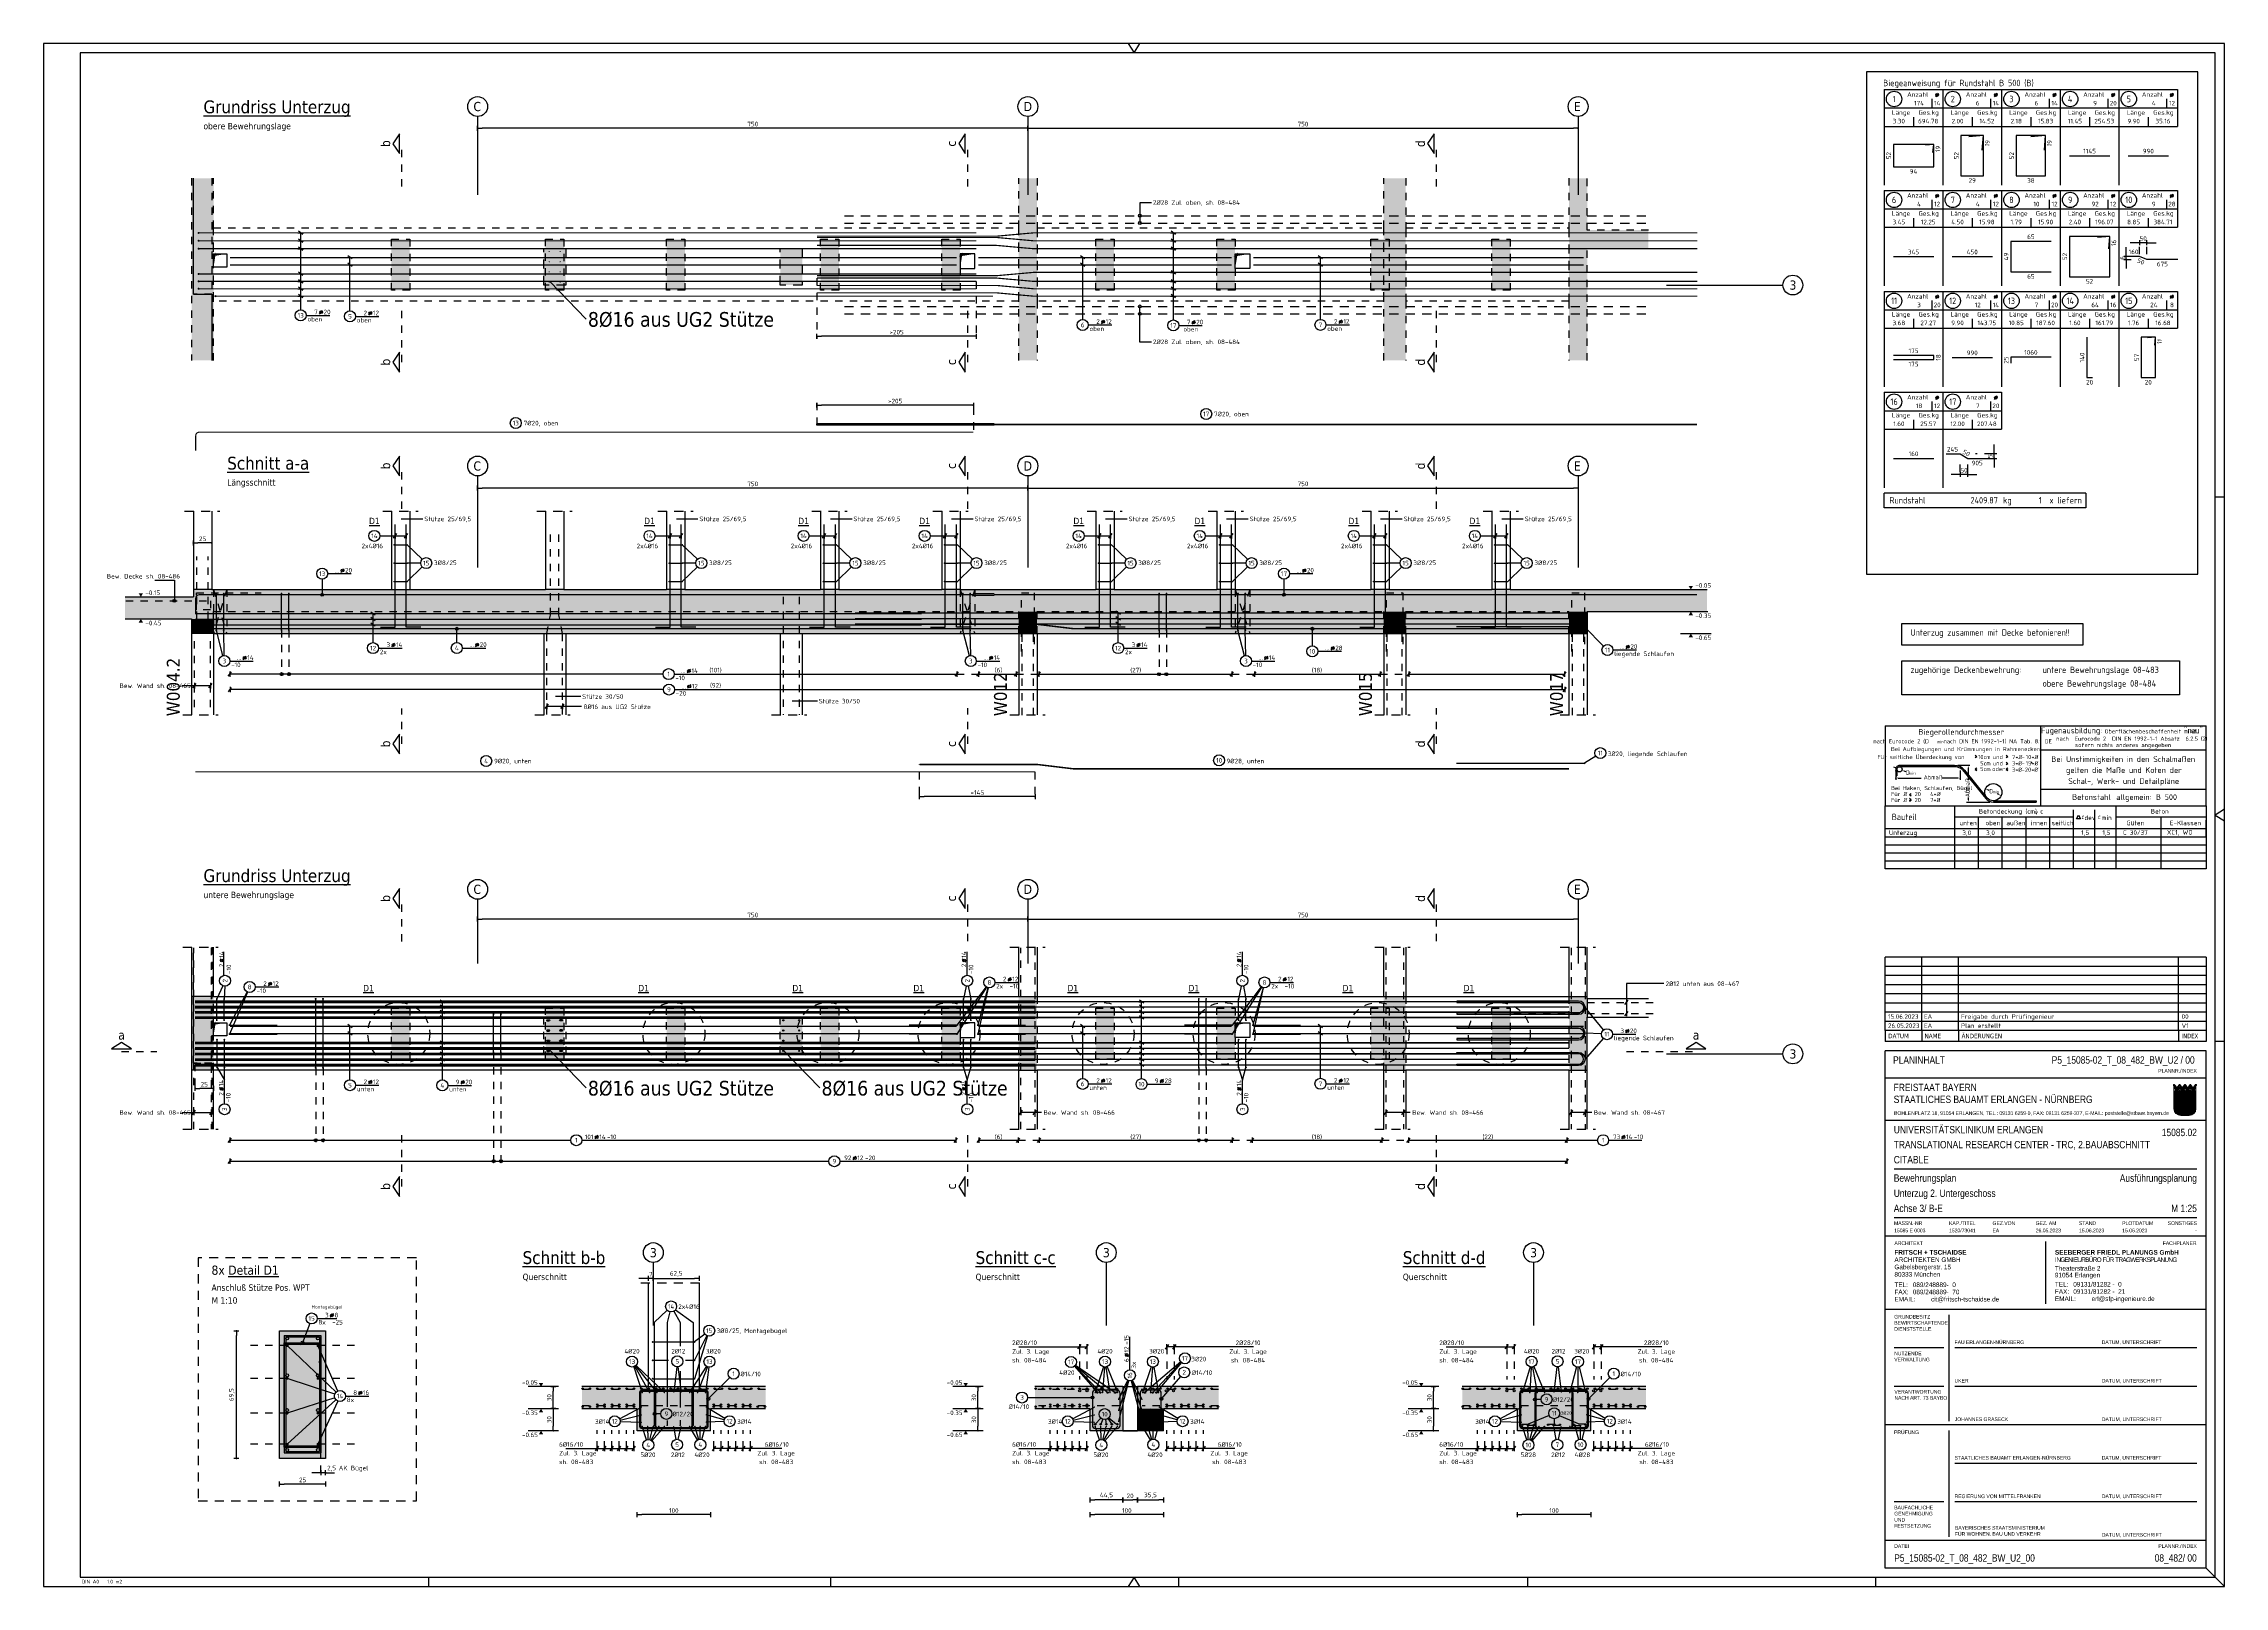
# Model space of a CAD drawing. Extents: x -8.7 to 34.4, y 0 to 21.
# Drawn here: x -8.7 to 21.02, y 0 to 21.02 of the extents above; entities that cross this region are included whole.
import ezdxf
from ezdxf.enums import TextEntityAlignment as Align

# ---------------------------------------------------------------- set-up
doc = ezdxf.new("R2010")
doc.units = 0
doc.header["$LTSCALE"] = 0.25
for name, pattern in [('AUSGEZOGEN', [1000.01, 1000, 0.01]), ('DASHED', [0.75, 0.5, -0.25]), ('DASHED2', [0.375, 0.25, -0.125]), ('DOT', [0.175, 0.05, -0.125]), ('HIDDEN', [0.375, 0.25, -0.125]), ('HIDDEN2', [0.187, 0.125, -0.062]), ('HIDDEN4', [0.12, 0.02, -0.1]), ('PUNKT', [0.175, 0.05, -0.125]), ('STRICHLINIE', [0.75, 0.5, -0.25]), ('STRICHPUNKT2', [0.55, 0.25, -0.125, 0.05, -0.125]), ('VERDECKT', [0.375, 0.25, -0.125])]:
    doc.linetypes.add(name, pattern=pattern)
for name, color, linetype in [('40 A Plankopf Text F+T', 7, 'Continuous'), ('ACHSEN', 7, 'Continuous'), ('AFU', 7, 'Continuous'), ('BET-ANS', 7, 'Continuous'), ('BETON', 7, 'Continuous'), ('DETAIL', 7, 'Continuous'), ('DRUEBER', 7, 'Continuous'), ('grau_hell', 7, 'Continuous'), ('grau_mittel', 7, 'Continuous'), ('HILFE', 7, 'Continuous'), ('koten', 7, 'Continuous'), ('MASSE', 7, 'Continuous'), ('OBJEKT', 7, 'Continuous'), ('RAHMEN', 7, 'Continuous'), ('RND', 7, 'Continuous'), ('RND_BILD', 7, 'Continuous'), ('SCHATTEN', 7, 'Continuous'), ('SCHNITTE', 7, 'Continuous'), ('SCHRAFF', 7, 'Continuous'), ('SFP_Achsen', 7, 'Continuous'), ('STEMPEL', 7, 'Continuous'), ('TEXT', 7, 'Continuous'), ('VERDECKT', 7, 'Continuous')]:
    doc.layers.add(name, color=color, linetype=linetype)
doc.layers.add('NOPLOT', color=7, linetype='Continuous', plot=False)
doc.styles.add('ERSTELLTER_STIL_3', font='arial.ttf')
doc.styles.add('ERSTELLTER_STIL_4', font='arialbd.ttf')
doc.styles.add('helv', font='tahoma.ttf')
doc.styles.add('plankopf_ArialN', font='ARIALN.TTF')
doc.styles.add('txt', font='isocp.shx')
doc.linetypes.add('AFU_50K', pattern='A,0.15,["/",Standard,S=0.2,R=0,X=-0.01,Y=-0.1],0.07,["/",Standard,S=0.2,R=0,X=-0.01,Y=-0.1],0.15', length=0.37)
doc.linetypes.add('AFU_50M', pattern='A,0.45,["/",Standard,S=0.2,R=0,X=-0.01,Y=-0.1],0.07,["/",Standard,S=0.2,R=0,X=-0.01,Y=-0.1],0.45', length=0.97)
doc.dimstyles.new('DOT_I', dxfattribs={"dimscale": 0.25, "dimtxt": 0.25, "dimasz": 0.25, "dimexe": 0.1, "dimexo": 0.3, "dimgap": 0.1, "dimtad": 1, "dimdec": 3, "dimzin": 3, "dimtxsty": 'txt', "dimblk": 'DOT', "dimblk1": 'DOT', "dimblk2": 'DOT', "dimsah": 1, "dimcen": 0.1, "dimse1": 1, "dimse2": 1, "dimazin": 0, "dimtfac": 1, "dimtdec": 4, "dimtix": 1, "dimtmove": 2, "dimatfit": 3, "dimfxl": 0, "dimtvp": 1, "dimtolj": 1, "dimtzin": 0, "dimarcsym": 0})
pattern_1 = [(0, (-322.07857, -163.97815), (8e-17, 0.254), [])]

# ---------------------------------------------------------------- blocks, each defined once
blk = doc.blocks.new('Bundeslandwappen')
at = {"lineweight": 9, "true_color": 0xffffff}
for points in [[(-5.8, 16.5), (-6, 16.5), (-6, 16.3), (-5.8, 16.3)], [(-5.1, 15.7), (-5.3, 15.7), (-5.3, 15.5), (-5.1, 15.5)], [(-3.5, 15.7), (-3.7, 15.7), (-3.7, 15.5), (-3.5, 15.5)], [(-2.8, 16.5), (-3, 16.5), (-3, 16.3), (-2.8, 16.3)], [(-2.2, 15.7), (-2.4, 15.7), (-2.4, 15.5), (-2.2, 15.5)], [(-0.6, 15.7), (-0.8, 15.7), (-0.8, 15.5), (-0.6, 15.5)], [(0.1, 16.5), (-0.1, 16.5), (-0.1, 16.3), (0.1, 16.3)], [(0.8, 15.7), (0.6, 15.7), (0.6, 15.5), (0.8, 15.5)], [(2.4, 15.7), (2.2, 15.7), (2.2, 15.5), (2.4, 15.5)], [(3, 16.5), (2.8, 16.5), (2.8, 16.3), (3, 16.3)], [(3.7, 15.7), (3.5, 15.7), (3.5, 15.5), (3.7, 15.5)], [(5.3, 15.7), (5.1, 15.7), (5.1, 15.5), (5.3, 15.5)], [(6, 16.5), (5.8, 16.5), (5.8, 16.3), (6, 16.3)]]:
    blk.add_hatch(color=7, dxfattribs=at).paths.add_polyline_path(points)
at = {"true_color": 0xffffff}
for points in [[(-5.3, 12.6), (-5.7, 12.6), (-5.7, 12.2), (-5.1, 12)], [(-1.4, 10.7), (-5.1, 12), (-3.6, 8.4), (0.1, 7.1)], [(0.9, 12.6), (-2.2, 12.6), (-1.4, 10.7), (2.2, 9.4)], [(4, 12.6), (1.7, 12.6), (4.4, 11.6)], [(-3.6, 8.4), (-5.7, 9.2), (-5.7, 6.2), (-2.1, 4.9)], [(-5.7, 6.1), (-5.7, 3.7, 0.041392), (-5.7, 3.1), (-4.2, 2.6)], [(-0.6, 1.3), (-4.2, 2.6), (-3.3, 0.4, 0.073774), (-2.3, 0.3), (-0.1, 0.3)], [(1.6, 3.6), (-2.1, 4.9), (-0.6, 1.3), (2.4, 0.3, 0.043654), (2.9, 0.4)], [(3.7, 5.8), (0.1, 7.1), (1.6, 3.6), (5.2, 2.3)], [(5.7, 8.1), (2.2, 9.4), (3.7, 5.8), (5.7, 5.1)], [(5.7, 11.2), (4.4, 11.6), (5.7, 8.5)]]:
    blk.add_hatch(color=7, dxfattribs=at).paths.add_polyline_path(points)
at = {"lineweight": 9}
h = blk.add_hatch(dxfattribs=at)
h.set_pattern_fill('ANSI31', color=256, scale=0.08, angle=315, style=0)
h.set_pattern_definition(pattern_1)
h.paths.add_polyline_path([(-5.1, 12), (-5.7, 12.2), (-5.7, 9.2), (-3.6, 8.4)])
h = blk.add_hatch(dxfattribs=at)
h.set_pattern_fill('ANSI31', color=256, scale=0.08, angle=315, style=0)
h.set_pattern_definition(pattern_1)
h.paths.add_polyline_path([(-2.2, 12.6), (-5.3, 12.6), (-5.1, 12), (-1.4, 10.7)])
h = blk.add_hatch(dxfattribs=at)
h.set_pattern_fill('ANSI31', color=256, scale=0.08, angle=315, style=0)
h.set_pattern_definition(pattern_1)
h.paths.add_polyline_path([(4.4, 11.6), (1.7, 12.6), (0.9, 12.6), (2.2, 9.4), (5.7, 8.1), (5.7, 8.5)])
h = blk.add_hatch(dxfattribs=at)
h.set_pattern_fill('ANSI31', color=256, scale=0.08, angle=315, style=0)
h.set_pattern_definition(pattern_1)
h.paths.add_polyline_path([(5.7, 12.6), (4, 12.6), (4.4, 11.6), (5.7, 11.2)])
h = blk.add_hatch(dxfattribs=at)
h.set_pattern_fill('ANSI31', color=256, scale=0.08, angle=315, style=0)
h.set_pattern_definition(pattern_1)
h.paths.add_polyline_path([(-2.1, 4.9), (-5.7, 6.2), (-5.7, 6.1), (-4.2, 2.6), (-0.6, 1.3)])
h = blk.add_hatch(dxfattribs=at)
h.set_pattern_fill('ANSI31', color=256, scale=0.08, angle=315, style=0)
h.set_pattern_definition(pattern_1)
h.paths.add_polyline_path([(-4.2, 2.6), (-5.7, 3.1, 0.285055), (-3.3, 0.4)])
h = blk.add_hatch(dxfattribs=at)
h.set_pattern_fill('ANSI31', color=256, scale=0.08, angle=315, style=0)
h.set_pattern_definition(pattern_1)
h.paths.add_polyline_path([(0.1, 7.1), (-3.6, 8.4), (-2.1, 4.9), (1.6, 3.6)])
h = blk.add_hatch(dxfattribs=at)
h.set_pattern_fill('ANSI31', color=256, scale=0.08, angle=315, style=0)
h.set_pattern_definition(pattern_1)
h.paths.add_polyline_path([(2.2, 9.4), (-1.4, 10.7), (0.1, 7.1), (3.7, 5.8)])
h = blk.add_hatch(dxfattribs=at)
h.set_pattern_fill('ANSI31', color=256, scale=0.08, angle=315, style=0)
h.set_pattern_definition(pattern_1)
h.paths.add_polyline_path([(-0.6, 1.3), (-0.1, 0.3), (2.3, 0.3, 0.004354), (2.4, 0.3)])
h = blk.add_hatch(dxfattribs=at)
h.set_pattern_fill('ANSI31', color=256, scale=0.08, angle=315, style=0)
h.set_pattern_definition(pattern_1)
h.paths.add_polyline_path([(5.3, 2.1), (5.2, 2.3), (1.6, 3.6), (2.9, 0.4, 0.22704)])
h = blk.add_hatch(dxfattribs=at)
h.set_pattern_fill('ANSI31', color=256, scale=0.08, angle=315, style=0)
h.set_pattern_definition(pattern_1)
h.paths.add_polyline_path([(5.7, 5.1), (3.7, 5.8), (5.2, 2.3), (5.4, 2.2, 0.111178), (5.7, 3.7)])
for p, q in [((-6, 16.1), (-6, 3.7)), ((-6, 13.3), (6, 13.3)), ((-6, 12.9), (6, 12.9)), ((-5.7, 12.6), (-5.7, 3.7)), ((-5.7, 12.6), (5.7, 12.6)), ((-5.7, 12.2), (5.7, 8.1)), ((-5.6, 16.6), (-5.6, 16.7)), ((-5.6, 15), (-5.6, 15.2)), ((-5.3, 15.2), (-5.3, 15)), ((-4.7, 14.5), (-5.3, 14.5)), ((-5.3, 12.6), (-0.1, 0.3)), ((-4.1, 14.5), (-3.5, 14.5)), ((-3.5, 15.2), (-3.5, 15)), ((-3.4, 13.9), (-2.9, 14.2)), ((-2.9, 13.6), (-3.4, 13.9)), ((-3.2, 16.6), (-3.2, 16.7)), ((-3.2, 15), (-3.2, 15.2)), ((-2.9, 15.6), (-2.9, 14.5)), ((-2.9, 14.2), (-2.5, 13.9)), ((-2.5, 13.9), (-2.9, 13.6)), ((-2.7, 16.6), (-2.7, 16.7)), ((-2.7, 15), (-2.7, 15.2)), ((-2.4, 15.2), (-2.4, 15)), ((-1.7, 14.5), (-2.3, 14.5)), ((-2.2, 12.6), (2.9, 0.4)), ((-1.2, 14.5), (-0.6, 14.5)), ((-0.5, 15.2), (-0.5, 15)), ((0, 14.2), (-0.4, 13.9)), ((-0.4, 13.9), (0, 13.6)), ((-0.3, 16.6), (-0.2, 16.7)), ((-0.2, 15), (-0.2, 15.2)), ((0, 15.6), (0, 14.5)), ((0.4, 13.9), (0, 14.2)), ((0, 13.6), (0.4, 13.9)), ((0.3, 16.6), (0.2, 16.7)), ((0.2, 15), (0.2, 15.2)), ((0.5, 15.2), (0.5, 15)), ((1.2, 14.5), (0.6, 14.5)), ((0.9, 12.6), (5.3, 2.1)), ((1.7, 14.5), (2.3, 14.5)), ((1.7, 12.6), (5.7, 11.2)), ((2.4, 15.2), (2.4, 15)), ((2.9, 14.2), (2.5, 13.9)), ((2.5, 13.9), (2.9, 13.6)), ((2.7, 16.6), (2.7, 16.7)), ((2.7, 15), (2.7, 15.2)), ((2.9, 15.6), (2.9, 14.5)), ((3.4, 13.9), (2.9, 14.2)), ((2.9, 13.6), (3.4, 13.9)), ((3.2, 16.6), (3.2, 16.7)), ((3.2, 15), (3.2, 15.2)), ((3.5, 15.2), (3.5, 15)), ((4.1, 14.5), (3.5, 14.5)), ((4, 12.6), (5.7, 8.5)), ((4.7, 14.5), (5.3, 14.5)), ((5.3, 15.2), (5.3, 15)), ((5.6, 16.6), (5.6, 16.7)), ((5.6, 15), (5.6, 15.2)), ((5.7, 3.7), (5.7, 12.6)), ((6, 3.7), (6, 16.1)), ((-5.7, 9.2), (5.7, 5.1)), ((-5.7, 6.2), (5.4, 2.2)), ((-5.7, 6.1), (-3.3, 0.4)), ((-5.7, 3.1), (2.4, 0.3)), ((-2.3, 0.3), (2.3, 0.3)), ((-2.3, 0), (2.3, 0))]:
    blk.add_line(p, q, dxfattribs=at)
for points in [[(-5.8, 16.3), (-6, 16.3), (-6, 16.5), (-5.8, 16.5)], [(-5.1, 15.5), (-5.3, 15.5), (-5.3, 15.7), (-5.1, 15.7)], [(-4.1, 13.7), (-4.8, 13.7), (-4.8, 14.1), (-4.1, 14.1)], [(-3.7, 15.5), (-3.5, 15.5), (-3.5, 15.7), (-3.7, 15.7)], [(-2.8, 16.3), (-3, 16.3), (-3, 16.5), (-2.8, 16.5)], [(-2.2, 15.5), (-2.4, 15.5), (-2.4, 15.7), (-2.2, 15.7)], [(-1.8, 13.7), (-1, 13.7), (-1, 14.1), (-1.8, 14.1)], [(-0.8, 15.5), (-0.6, 15.5), (-0.6, 15.7), (-0.8, 15.7)], [(0.1, 16.3), (-0.1, 16.3), (-0.1, 16.5), (0.1, 16.5)], [(0.8, 15.5), (0.6, 15.5), (0.6, 15.7), (0.8, 15.7)], [(1.8, 13.7), (1, 13.7), (1, 14.1), (1.8, 14.1)], [(2.2, 15.5), (2.4, 15.5), (2.4, 15.7), (2.2, 15.7)], [(3, 16.3), (2.8, 16.3), (2.8, 16.5), (3, 16.5)], [(3.7, 15.5), (3.5, 15.5), (3.5, 15.7), (3.7, 15.7)], [(4.1, 13.7), (4.8, 13.7), (4.8, 14.1), (4.1, 14.1)], [(5.1, 15.5), (5.3, 15.5), (5.3, 15.7), (5.1, 15.7)], [(5.8, 16.3), (6, 16.3), (6, 16.5), (5.8, 16.5)]]:
    blk.add_lwpolyline(points, close=True, dxfattribs=at)
for centre in [(-5.3, 13.9), (-3.7, 13.9), (-2.2, 13.9), (-0.7, 13.9), (0.7, 13.9), (2.2, 13.9), (3.7, 13.9), (5.3, 13.9)]:
    blk.add_circle(centre, 0.123, dxfattribs=at)
for centre, radius, start, end in [((-5.9, 16.5), 0.362, 44.6681, 253.1183), ((-5.7, 16.7), 0.05, 6.6615, 44.6681), ((-5.6, 16.6), 0.05, 186.6615, 265.6209), ((-5.6, 16.3), 0.281, 346.0232, 85.6209), ((-5.4, 16), 0.179, 74.7883, 15.1356), ((-5.5, 15.2), 0.157, 3.2756, 179.5521), ((-5.2, 15), 0.453, 182.8328, 261.3043), ((-5.4, 16.2), 0.05, 254.7883, 346.0232), ((-5.2, 16), 0.05, 93.0633, 195.1356), ((-5.3, 15.2), 0.191, 249.6358, 3.0857), ((-5.2, 15.9), 0.224, 350.9542, 93.0633), ((-5, 15.2), 0.05, 82.9467, 183.0857), ((-5, 15.5), 0.249, 262.9467, 77.8855), ((-4.9, 15.8), 0.05, 170.9542, 257.8855), ((-4.6, 14.9), 0.224, 71.4, 0), ((-4.7, 14.9), 0.312, 275.9649, 353.9773), ((-4.4, 15.2), 0.208, 317.0775, 222.9225), ((-4.2, 14.9), 0.224, 180, 108.6), ((-4.1, 14.9), 0.312, 186.0227, 264.0351), ((-3.8, 15.5), 0.249, 102.1145, 277.0533), ((-3.9, 15.8), 0.05, 282.1145, 9.0458), ((-3.6, 15.9), 0.224, 86.9367, 189.0458), ((-3.8, 15.2), 0.05, 356.9143, 97.0533), ((-3.5, 15.2), 0.191, 176.9143, 290.3642), ((-3.4, 16), 0.179, 164.8644, 105.2117), ((-3.6, 16), 0.05, 344.8644, 86.9367), ((-3.2, 16.3), 0.281, 94.3791, 193.9768), ((-3.4, 16.2), 0.05, 193.9768, 285.2117), ((-3.3, 15.2), 0.157, 0.4479, 176.7244), ((-3.6, 15), 0.453, 278.6957, 357.1672), ((-2.9, 16.6), 0.264, 24.0166, 155.3409), ((-3.1, 16.7), 0.05, 155.2288, 173.3385), ((-3.2, 16.6), 0.05, 274.3791, 353.3385), ((-2.7, 16.7), 0.05, 6.6615, 24.0166), ((-2.6, 16.6), 0.05, 186.6615, 265.6209), ((-2.5, 16), 0.179, 74.7883, 15.1356), ((-2.6, 15.2), 0.157, 3.2756, 179.5521), ((-2.3, 15), 0.453, 182.8328, 261.3043), ((-2.7, 16.3), 0.281, 346.0232, 85.6209), ((-2.4, 16.2), 0.05, 254.7883, 346.0232), ((-2.3, 15.2), 0.191, 249.6358, 3.0857), ((-2.3, 15.9), 0.224, 350.9542, 93.0633), ((-2.3, 16), 0.05, 93.0633, 195.1356), ((-2.1, 15.5), 0.249, 262.9467, 77.8855), ((-2.1, 15.2), 0.05, 82.9467, 183.0857), ((-2, 15.8), 0.05, 170.9542, 257.8855), ((-1.7, 14.9), 0.224, 71.4, 0), ((-1.5, 15.2), 0.208, 317.0775, 222.9225), ((-1.8, 14.9), 0.312, 275.9649, 353.9773), ((-1.2, 14.9), 0.224, 180, 108.6), ((-1.2, 14.9), 0.312, 186.0227, 264.0351), ((-0.9, 15.5), 0.249, 102.1145, 277.0533), ((-0.7, 15.9), 0.224, 86.9367, 189.0458), ((-0.9, 15.8), 0.05, 282.1145, 9.0458), ((-0.8, 15.2), 0.05, 356.9143, 97.0533), ((-0.6, 15.2), 0.191, 176.9143, 290.3642), ((-0.7, 16), 0.05, 344.8644, 86.9367), ((-0.3, 16.3), 0.281, 94.3791, 193.9768), ((-0.4, 16), 0.179, 164.8644, 105.2117), ((-0.5, 16.2), 0.05, 193.9768, 285.2117), ((-0.7, 15), 0.453, 278.6957, 357.1672), ((-0.4, 15.2), 0.157, 0.4479, 176.7244), ((-0.3, 16.6), 0.05, 274.3791, 353.3385), ((0, 16.6), 0.264, 24.0166, 155.3409), ((-0.2, 16.7), 0.05, 155.2288, 173.3385), ((0.2, 16.7), 0.05, 6.6615, 24.0166), ((0.4, 15.2), 0.157, 3.2756, 179.5521), ((0.7, 15), 0.453, 182.8328, 261.3043), ((0.3, 16.6), 0.05, 186.6615, 265.6209), ((0.3, 16.3), 0.281, 346.0232, 85.6209), ((0.4, 16), 0.179, 74.7883, 15.1356), ((0.5, 16.2), 0.05, 254.7883, 346.0232), ((0.6, 15.2), 0.191, 249.6358, 3.0857), ((0.7, 16), 0.05, 93.0633, 195.1356), ((0.7, 15.9), 0.224, 350.9542, 93.0633), ((0.8, 15.2), 0.05, 82.9467, 183.0857), ((0.9, 15.5), 0.249, 262.9467, 77.8855), ((0.9, 15.8), 0.05, 170.9542, 257.8855), ((1.2, 14.9), 0.224, 71.4, 0), ((1.2, 14.9), 0.312, 275.9649, 353.9773), ((1.5, 15.2), 0.208, 317.0775, 222.9225), ((1.7, 14.9), 0.224, 180, 108.6), ((1.8, 14.9), 0.312, 186.0227, 264.0351), ((2.1, 15.5), 0.249, 102.1145, 277.0533), ((2.3, 15.9), 0.224, 86.9367, 189.0458), ((2, 15.8), 0.05, 282.1145, 9.0458), ((2.1, 15.2), 0.05, 356.9143, 97.0533), ((2.3, 15.2), 0.191, 176.9143, 290.3642), ((2.5, 16), 0.179, 164.8644, 105.2117), ((2.3, 16), 0.05, 344.8644, 86.9367), ((2.3, 15), 0.453, 278.6957, 357.1672), ((2.7, 16.3), 0.281, 94.3791, 193.9768), ((2.4, 16.2), 0.05, 193.9768, 285.2117), ((2.6, 15.2), 0.157, 0.4479, 176.7244), ((2.6, 16.6), 0.05, 274.3791, 353.3385), ((2.9, 16.6), 0.264, 24.0166, 155.3409), ((2.7, 16.7), 0.05, 155.2288, 173.3385), ((3.1, 16.7), 0.05, 6.6615, 24.0166), ((3.2, 16.6), 0.05, 186.6615, 265.6209), ((3.2, 16.3), 0.281, 346.0232, 85.6209), ((3.4, 16), 0.179, 74.7883, 15.1356), ((3.3, 15.2), 0.157, 3.2756, 179.5521), ((3.6, 15), 0.453, 182.8328, 261.3043), ((3.4, 16.2), 0.05, 254.7883, 346.0232), ((3.6, 16), 0.05, 93.0633, 195.1356), ((3.5, 15.2), 0.191, 249.6358, 3.0857), ((3.6, 15.9), 0.224, 350.9542, 93.0633), ((3.8, 15.2), 0.05, 82.9467, 183.0857), ((3.8, 15.5), 0.249, 262.9467, 77.8855), ((3.9, 15.8), 0.05, 170.9542, 257.8855), ((4.2, 14.9), 0.224, 71.4, 0), ((4.1, 14.9), 0.312, 275.9649, 353.9773), ((4.4, 15.2), 0.208, 317.0775, 222.9225), ((4.6, 14.9), 0.224, 180, 108.6), ((4.7, 14.9), 0.312, 186.0227, 264.0351), ((5, 15.5), 0.249, 102.1145, 277.0533), ((4.9, 15.8), 0.05, 282.1145, 9.0458), ((5.2, 15.9), 0.224, 86.9367, 189.0458), ((5, 15.2), 0.05, 356.9143, 97.0533), ((5.3, 15.2), 0.191, 176.9143, 290.3642), ((5.4, 16), 0.179, 164.8644, 105.2117), ((5.2, 16), 0.05, 344.8644, 86.9367), ((5.6, 16.3), 0.281, 94.3791, 193.9768), ((5.4, 16.2), 0.05, 193.9768, 285.2117), ((5.5, 15.2), 0.157, 0.4479, 176.7244), ((5.2, 15), 0.453, 278.6957, 357.1672), ((5.9, 16.5), 0.362, 286.8817, 135.3319), ((5.7, 16.7), 0.05, 135.3319, 173.3385), ((5.6, 16.6), 0.05, 274.3791, 353.3385), ((-2.3, 3.7), 3.7, 180, 270), ((-2.3, 3.7), 3.4, 180, 270), ((2.3, 3.7), 3.7, 270, 0), ((2.3, 3.7), 3.4, 270, 0)]:
    blk.add_arc(centre, radius, start, end, dxfattribs=at)
blk = doc.blocks.new('Plankopf_PU')
for p, q in [((-18.5, 25.4), (-18.5, 27.7)), ((-1, 27.7), (-18.5, 27.7)), ((-1, 27.7), (-18.5, 27.7)), ((-1, 25.4), (-1, 27.7)), ((-1, 25.4), (-18.5, 25.4)), ((-1, 25.4), (-18.5, 25.4)), ((-18.5, 19.1), (-18.5, 25.4)), ((-1, 19.1), (-1, 25.4)), ((-1.5, 22.75), (-18, 22.75)), ((-18.5, 15.1), (-18.5, 19.1)), ((-1, 19.1), (-18.5, 19.1)), ((-18, 20.1), (-1.5, 20.1)), ((-1, 15.1), (-1, 19.1)), ((-9.75, 18.8), (-9.75, 15.4)), ((-1, 15.1), (-18.5, 15.1)), ((-1, 15.1), (-18.5, 15.1)), ((-18.5, 8.8), (-18.5, 15.1)), ((-15, 9), (-15, 14.8)), ((-1, 8.8), (-1, 15.1)), ((-15.3, 13), (-18, 13)), ((-1.5, 13), (-14.7, 13)), ((-15.3, 10.9), (-18, 10.9)), ((-1.5, 10.9), (-14.7, 10.9)), ((-18.5, 2.5), (-18.5, 8.8)), ((-1, 8.8), (-18.5, 8.8)), ((-15, 2.7), (-15, 8.5)), ((-1, 2.5), (-1, 8.8)), ((-1.5, 6.7), (-14.7, 6.7)), ((-15.3, 4.6), (-18, 4.6)), ((-1.5, 4.6), (-14.7, 4.6)), ((-1, 2.5), (-18.5, 2.5)), ((-18.5, 1), (-18.5, 2.5)), ((-1, 2.5), (-18.5, 2.5)), ((-1, 1), (-1, 2.5)), ((-1, 1), (-18.5, 1))]:
    blk.add_line(p, q)
at = {"xscale": 0.1, "yscale": 0.1, "zscale": 0.1}
blk.add_blockref('Bundeslandwappen', (-2.15, 25.67), dxfattribs=at)
at = {"linetype": 'AUSGEZOGEN', "lineweight": 35, "style": 'plankopf_ArialN'}
for s, height, p in [('FREISTAAT BAYERN', 0.4, (-18.03, 27.4)), ('PRÜFUNG', 0.2, (-18.01, 8.5))]:
    blk.add_text(s, height=height, dxfattribs=at).set_placement(p, align=Align.TOP_LEFT)
blk.add_text('STAATLICHES BAUAMT ERLANGEN - NÜRNBERG', height=0.4, dxfattribs=at).set_placement((-18.03, 26.55), align=Align.MIDDLE_LEFT)
at = {"style": 'plankopf_ArialN'}
for s, p in [('BOHLENPLATZ 18, 91054 ERLANGEN, TEL.: 09131 6259-0, FAX: 09131 6259-377, E-MAIL: poststelle@stbaer.bayern.de', (-18.01, 25.7)), ('MASSN.-NR', (-18.01, 19.7)), ('KAP./TITEL', (-15.01, 19.7)), ('GEZ.VON', (-12.64, 19.7)), ('GEZ. AM', (-10.29, 19.7)), ('STAND', (-7.93, 19.7)), ('PLOTDATUM', (-5.57, 19.7)), ('FAU ERLANGEN-NÜRNBERG', (-14.71, 13.21)), ('DATUM, UNTERSCHRIFT', (-6.69, 13.21)), ('UKER', (-14.71, 11.11)), ('DATUM, UNTERSCHRIFT', (-6.68, 11.11)), ('JOHANNES GRASECK', (-14.7, 9.01)), ('DATUM, UNTERSCHRIFT', (-6.68, 9.01)), ('STAATLICHES BAUAMT ERLANGEN-NÜRNBERG', (-14.71, 6.91)), ('DATUM, UNTERSCHRIFT', (-6.69, 6.91)), ('REGIERUNG VON MITTELFRANKEN', (-14.71, 4.81)), ('DATUM, UNTERSCHRIFT', (-6.68, 4.81)), ('DATUM, UNTERSCHRIFT', (-6.68, 2.71)), ('DATEI', (-18, 2.1))]:
    blk.add_text(s, height=0.2, dxfattribs=at).set_placement(p)
for s, p in [('SONSTIGES', (-1.49, 19.7)), ('PLANNR./INDEX', (-1.5, 2.1))]:
    blk.add_text(s, height=0.2, dxfattribs=at).set_placement(p, align=Align.RIGHT)
at = {"linetype": 'AUSGEZOGEN', "lineweight": 35, "style": 'plankopf_ArialN'}
blk.add_text('ARCHITEKT', height=0.2, dxfattribs=at).set_placement((-17.99, 18.61))
blk.add_text('FACHPLANER', height=0.2, dxfattribs=at).set_placement((-1.52, 18.61), align=Align.RIGHT)
at = {"insert": (-5.57, 19.3), "char_height": 0.2, "attachment_point": 7, "style": 'plankopf_ArialN'}
blk.add_mtext('15.06.2023', dxfattribs=at)
at = {"char_height": 0.2, "attachment_point": 1, "style": 'plankopf_ArialN'}
for s, insert, width in [('GRUNDBESITZ\\PBEWIRTSCHAFTENDE DIENSTSTELLE', (-18, 14.8), 2.5), ('NUTZENDE^JVERWALTUNG', (-18, 12.8), 2.6984), ('VERANTWORTUNG  NACH ART. 73 BAYBO', (-17.99, 10.71), 2.6877), ('BAUFACHLICHE GENEHMIGUNG UND FESTSETZUNG', (-18, 4.4), 2.2311), ('BAYERISCHES STAATSMINISTERIUM ^JFÜR WOHNEN, BAU UND VERKEHR', (-14.69, 3.29), 9.2941)]:
    blk.add_mtext(s, dxfattribs=dict(at, insert=insert, width=width))
at = {"style": 'plankopf_ArialN'}
for tag, p in [('PROJEKTBEZEICHNUNGZ1', (-18.03, 24.58)), ('PROJEKTBEZEICHNUNGZ2', (-18.03, 23.76)), ('PROJEKTBEZEICHNUNGZ3', (-18.03, 22.94))]:
    blk.add_attdef(tag, text='', height=0.4, dxfattribs=at).set_placement(p, align=Align.BOTTOM_LEFT)
for tag, p in [('GEB.-NR', (-1.5, 24.95)), ('0.000X', (-1.51, 1.75))]:
    blk.add_attdef(tag, text='', height=0.4, dxfattribs=at).set_placement(p, align=Align.TOP_RIGHT)
for tag, p, height in [('PLANINHALTZ1', (-18.03, 22.06), 0.4), ('PLANINHALTZ2', (-18.03, 21.23), 0.4), ('PLANINHALTZ3', (-18.03, 20.41), 0.4), ('MASSN.-NR', (-18.01, 19.3), 0.2), ('KAPITEL/TITEL', (-15.01, 19.3), 0.2), ('GEZ_VON', (-12.64, 19.3), 0.2), ('GEZ_AM', (-10.29, 19.3), 0.2), ('STAND', (-7.93, 19.3), 0.2)]:
    blk.add_attdef(tag, p, '', height=height, dxfattribs=at)
for tag, height, p in [('PROJEKTKATEGORIE', 0.4, (-1.5, 21.23)), ('PLANUNGSPHASE', 0.4, (-1.5, 22.06)), ('MAßSTAB', 0.4, (-1.5, 20.41)), ('SONSTIGES', 0.2, (-1.5, 19.3))]:
    blk.add_attdef(tag, text='', height=height, dxfattribs=at).set_placement(p, align=Align.RIGHT)
at = {"layer": '40 A Plankopf Text F+T', "color": 7, "linetype": 'Continuous', "lineweight": 13, "char_height": 0.25, "attachment_point": 7}
for s, insert, style in [('\\A1;ARCHITEKTEN GMBH', (-17.99, 17.68), 'ERSTELLTER_STIL_3'), ('\\A1;FRITSCH + TSCHAIDSE ', (-17.99, 18.08), 'ERSTELLTER_STIL_4'), ('\\A1;SEEBERGER FRIEDL PLANUNGS GmbH', (-9.24, 18.08), 'ERSTELLTER_STIL_4'), ('\\A1;{\\T0.8;INGENIEURBÜRO FÜR TRAGWERKSPLANUNG}', (-9.24, 17.68), 'ERSTELLTER_STIL_3'), ('\\A1;Gabelsbergerstr. 15', (-17.99, 17.21), 'ERSTELLTER_STIL_3'), ('\\A1;80333 München', (-17.99, 16.88), 'ERSTELLTER_STIL_3'), ('\\A1;Theaterstraße 2', (-9.24, 17.21), 'ERSTELLTER_STIL_3'), ('\\A1;91054 Erlangen', (-9.24, 16.77), 'ERSTELLTER_STIL_3')]:
    blk.add_mtext(s, dxfattribs=dict(at, insert=insert, style=style))
at = {"layer": '40 A Plankopf Text F+T', "color": 7, "linetype": 'Continuous', "lineweight": 13, "char_height": 0.25, "attachment_point": 7, "line_spacing_factor": 0.945293, "style": 'ERSTELLTER_STIL_3'}
for s, insert in [('\\A1;TEL: ^I089/248889-  0\\PFAX: ^I089/248889-  70\\PEMAIL: ^Icit@fritsch-tschaidse.de', (-17.99, 15.48)), ('\\A1;TEL: ^I09131/81282 -  0\\PFAX: ^I09131/81282 -  21\\PEMAIL: ^Ierl@sfp-ingenieure.de', (-9.24, 15.48))]:
    blk.add_mtext(s, dxfattribs=dict(at, insert=insert))
blk = doc.blocks.new('Plankopf-ER')
at = {"layer": 'RAHMEN', "color": 7, "linetype": 'Continuous'}
for p, q in [((-0.5, 4.6), (-18, 4.6)), ((-18, 4.1), (-18, 4.6)), ((-0.5, 4.1), (-18, 4.1)), ((-18, 3.6), (-18, 4.1)), ((-0.5, 3.6), (-18, 3.6)), ((-18, 3.1), (-18, 3.6)), ((-16, 4.1), (-16, 4.6)), ((-16, 3.6), (-16, 4.1)), ((-16, 3.1), (-16, 3.6)), ((-14, 4.1), (-14, 4.6)), ((-14, 3.6), (-14, 4.1)), ((-14, 3.1), (-14, 3.6)), ((-2, 4.1), (-2, 4.6)), ((-2, 3.6), (-2, 4.1)), ((-2, 3.1), (-2, 3.6)), ((-0.5, 4.6), (-0.5, 4.1)), ((-0.5, 4.1), (-0.5, 3.6)), ((-0.5, 3.6), (-0.5, 3.1)), ((-0.5, 3.1), (-18, 3.1)), ((-18, 2.6), (-18, 3.1)), ((-0.5, 2.6), (-18, 2.6)), ((-18, 2.1), (-18, 2.6)), ((-16, 2.6), (-16, 3.1)), ((-16, 2.1), (-16, 2.6)), ((-14, 2.6), (-14, 3.1)), ((-14, 2.1), (-14, 2.6)), ((-2, 2.6), (-2, 3.1)), ((-2, 2.1), (-2, 2.6)), ((-0.5, 3.1), (-0.5, 2.6)), ((-0.5, 2.6), (-0.5, 2.1)), ((-0.5, 2.1), (-18, 2.1)), ((-18, 1.6), (-18, 2.1)), ((-0.5, 1.6), (-18, 1.6)), ((-18, 1.1), (-18, 1.6)), ((-16, 1.6), (-16, 2.1)), ((-16, 1.1), (-16, 1.6)), ((-14, 1.6), (-14, 2.1)), ((-14, 1.1), (-14, 1.6)), ((-2, 1.6), (-2, 2.1)), ((-2, 1.1), (-2, 1.6)), ((-0.5, 2.1), (-0.5, 1.6)), ((-0.5, 1.6), (-0.5, 1.1)), ((-0.5, 1.1), (-18, 1.1)), ((-18, 0.6), (-18, 1.1)), ((-0.5, 0.6), (-18, 0.6)), ((-18, 0.6), (-18, 0)), ((-0.5, 0), (-18, 0)), ((-16, 0.6), (-16, 1.1)), ((-16, 0.6), (-16, 0)), ((-14, 0.6), (-14, 1.1)), ((-14, 0.6), (-14, 0)), ((-2, 0.6), (-2, 1.1)), ((-2, 0.6), (-2, 0)), ((-0.5, 1.1), (-0.5, 0.6)), ((-0.5, 0.6), (-0.5, 0))]:
    blk.add_line(p, q, dxfattribs=at)
at = {"layer": 'RAHMEN', "color": 7, "linetype": 'Continuous', "style": 'txt'}
for tag, p in [('INDEX-D8', (-17.84, 4.24)), ('INDEX-D7', (-17.84, 3.74)), ('INDEX-N8', (-15.88, 4.24)), ('INDEX-N7', (-15.88, 3.74)), ('INDEX-X8', (-13.86, 4.24)), ('INDEX-X7', (-13.86, 3.74)), ('INDEX8', (-1.83, 4.24)), ('INDEX7', (-1.83, 3.74)), ('INDEX-D6', (-17.84, 3.24)), ('INDEX-D5', (-17.84, 2.74)), ('INDEX-D4', (-17.84, 2.24)), ('INDEX-N6', (-15.88, 3.24)), ('INDEX-N5', (-15.88, 2.74)), ('INDEX-N4', (-15.88, 2.24)), ('INDEX-X6', (-13.86, 3.24)), ('INDEX-X5', (-13.86, 2.74)), ('INDEX-X4', (-13.86, 2.24)), ('INDEX6', (-1.83, 3.24)), ('INDEX5', (-1.83, 2.74)), ('INDEX4', (-1.83, 2.24)), ('INDEX-D3', (-17.84, 1.74)), ('INDEX-D2', (-17.84, 1.24)), ('INDEX-N3', (-15.88, 1.74)), ('INDEX-N2', (-15.88, 1.24)), ('INDEX-X3', (-13.86, 1.74)), ('INDEX-X2', (-13.86, 1.24)), ('INDEX3', (-1.83, 1.74)), ('INDEX2', (-1.83, 1.24)), ('INDEX-D1', (-17.84, 0.74)), ('INDEX-N1', (-15.88, 0.74)), ('INDEX-X1', (-13.86, 0.74)), ('INDEX1', (-1.83, 0.74))]:
    blk.add_attdef(tag, p, '', height=0.25, dxfattribs=at)
at = {"layer": 'STEMPEL', "color": 7, "linetype": 'Continuous', "style": 'helv'}
for s, p in [('DATUM', (-17.83, 0.18)), ('NAME', (-15.85, 0.18)), ('ÄNDERUNGEN', (-13.83, 0.18))]:
    blk.add_text(s, height=0.25, dxfattribs=at).set_placement(p)
at = {"layer": 'STEMPEL', "color": 7, "linetype": 'Continuous', "style": 'helv', "width": 0.8}
blk.add_text('INDEX', height=0.25, dxfattribs=at).set_placement((-1.83, 0.18))
blk = doc.blocks.new('okrd_o')
at = {"layer": 'koten', "color": 7, "linetype": 'Continuous'}
blk.add_solid([(-0.12, 0.2), (0.12, 0.2), (0, 0)], dxfattribs=at)
at = {"layer": 'koten', "style": 'txt'}
blk.add_attdef('OKRD', (0.25, 0.1), '', height=0.25, dxfattribs=at)
blk = doc.blocks.new('okrd_u')
at = {"layer": 'koten', "color": 7, "linetype": 'Continuous'}
blk.add_solid([(-0.12, -0.2), (0.12, -0.2), (0, 0)], dxfattribs=at)
at = {"layer": 'koten', "style": 'txt'}
blk.add_attdef('OKRD', (0.25, -0.35), '', height=0.25, dxfattribs=at)
blk = doc.blocks.new('DOT')
at = {"layer": 'MASSE', "color": 7, "linetype": 'Continuous'}
for p, q in [((0, 0), (-1, 0)), ((0, 0.54), (0, -0.54))]:
    blk.add_line(p, q, dxfattribs=at)
at = {"layer": 'MASSE', "color": 7, "linetype": 'Continuous', "const_width": 0.2}
blk.add_lwpolyline([(-0.1, 0, 1), (0.1, 0, 1)], format="xyb", close=True, dxfattribs=at)
blk = doc.blocks.new('*D17')
at = {"layer": 'Defpoints', "color": 0, "linetype": 'AUSGEZOGEN', "transparency": 16777216}
for p in [(-6.659, 14.22), (-6.659, 14.22), (-6.409, 14.22)]:
    blk.add_point(p, dxfattribs=at)
at = {"layer": 'MASSE', "color": 0, "linetype": 'AUSGEZOGEN', "lineweight": -2, "transparency": 16777216}
blk.add_line((-6.472, 14.22), (-6.597, 14.22), dxfattribs=at)
at = {"layer": 'MASSE', "color": 0, "linetype": 'AUSGEZOGEN', "lineweight": -2, "transparency": 16777216, "xscale": 0.0625, "yscale": 0.0625, "zscale": 0.0625, "rotation": 180}
blk.add_blockref('DOT', (-6.659, 14.22), dxfattribs=at)
at = {"layer": 'MASSE', "color": 0, "linetype": 'AUSGEZOGEN', "lineweight": -2, "transparency": 16777216, "xscale": 0.0625, "yscale": 0.0625, "zscale": 0.0625}
blk.add_blockref('DOT', (-6.409, 14.22), dxfattribs=at)
at = {"layer": 'MASSE', "color": 0, "linetype": 'AUSGEZOGEN', "transparency": 16777216, "insert": (-6.534, 14.276), "char_height": 0.0625, "attachment_point": 5, "style": 'txt'}
blk.add_mtext('\\A1;25', dxfattribs=at)
blk = doc.blocks.new('lei_gre')
at = {"layer": 'RND', "color": 7, "linetype": 'Continuous'}
for p, q in [((-0.09, -0.12), (0.09, 0.12)), ((0, 0.15), (0, -0.15))]:
    blk.add_line(p, q, dxfattribs=at)
blk = doc.blocks.new('RND_LEI')
at = {"layer": 'RND', "color": 7, "linetype": 'Continuous'}
blk.add_line((1.02, 0.07), (1.19, 0.27), dxfattribs=at)
for centre, radius in [((0, 0), 0.3), ((1.11, 0.17), 0.075)]:
    blk.add_circle(centre, radius, dxfattribs=at)
at = {"layer": 'RND', "color": 7, "linetype": 'Continuous', "style": 'txt'}
blk.add_attdef('POSL', text='', height=0.25, dxfattribs=at).set_placement((0, 0), align=Align.MIDDLE)
blk.add_attdef('ANZ', text='', height=0.25, dxfattribs=at).set_placement((0.93, 0.06), align=Align.RIGHT)
for tag, p in [('DUM', (1.25, 0.06)), ('ABSTD', (1.67, 0.06)), ('POSTXT', (0.37, -0.33))]:
    blk.add_attdef(tag, p, '', height=0.25, dxfattribs=at)
blk = doc.blocks.new('SCHN-1')
at = {"layer": 'SCHNITTE', "color": 5, "linetype": 'Continuous'}
blk.add_lwpolyline([(0.54, 0.13), (0, 0.49), (-0.54, 0.13)], close=True, dxfattribs=at)
at = {"layer": 'SCHNITTE', "color": 6, "linetype": 'Continuous', "style": 'helv'}
blk.add_attdef('SCHN-1', text='', height=0.5, dxfattribs=at).set_placement((0, 0.64), align=Align.CENTER)
blk = doc.blocks.new('*D21')
at = {"layer": 'Defpoints', "color": 0, "linetype": 'AUSGEZOGEN', "transparency": 16777216}
for p in [(-6.634, 6.786), (-6.634, 6.786), (-6.384, 6.786)]:
    blk.add_point(p, dxfattribs=at)
at = {"layer": 'MASSE', "color": 0, "linetype": 'AUSGEZOGEN', "lineweight": -2, "transparency": 16777216}
blk.add_line((-6.447, 6.786), (-6.572, 6.786), dxfattribs=at)
at = {"layer": 'MASSE', "color": 0, "linetype": 'AUSGEZOGEN', "lineweight": -2, "transparency": 16777216, "xscale": 0.0625, "yscale": 0.0625, "zscale": 0.0625, "rotation": 180}
blk.add_blockref('DOT', (-6.634, 6.786), dxfattribs=at)
at = {"layer": 'MASSE', "color": 0, "linetype": 'AUSGEZOGEN', "lineweight": -2, "transparency": 16777216, "xscale": 0.0625, "yscale": 0.0625, "zscale": 0.0625}
blk.add_blockref('DOT', (-6.384, 6.786), dxfattribs=at)
at = {"layer": 'MASSE', "color": 0, "linetype": 'AUSGEZOGEN', "transparency": 16777216, "insert": (-6.509, 6.842), "char_height": 0.0625, "attachment_point": 5, "style": 'txt'}
blk.add_mtext('\\A1;25', dxfattribs=at)
blk = doc.blocks.new('*D22')
at = {"layer": 'Defpoints', "color": 0, "linetype": 'AUSGEZOGEN', "transparency": 16777216}
for p in [(-2.784, 9.094), (-2.784, 9.094), (4.716, 9.094)]:
    blk.add_point(p, dxfattribs=at)
at = {"layer": 'MASSE', "color": 0, "linetype": 'AUSGEZOGEN', "lineweight": -2, "transparency": 16777216}
blk.add_line((4.653, 9.094), (-2.722, 9.094), dxfattribs=at)
at = {"layer": 'MASSE', "color": 0, "linetype": 'AUSGEZOGEN', "lineweight": -2, "transparency": 16777216, "xscale": 0.0625, "yscale": 0.0625, "zscale": 0.0625, "rotation": 180}
blk.add_blockref('DOT', (-2.784, 9.094), dxfattribs=at)
at = {"layer": 'MASSE', "color": 0, "linetype": 'AUSGEZOGEN', "lineweight": -2, "transparency": 16777216, "xscale": 0.0625, "yscale": 0.0625, "zscale": 0.0625}
blk.add_blockref('DOT', (4.716, 9.094), dxfattribs=at)
at = {"layer": 'MASSE', "color": 0, "linetype": 'AUSGEZOGEN', "transparency": 16777216, "insert": (0.966, 9.15), "char_height": 0.0625, "attachment_point": 5, "style": 'txt'}
blk.add_mtext('\\A1;750', dxfattribs=at)
blk = doc.blocks.new('*D23')
at = {"layer": 'Defpoints', "color": 0, "linetype": 'AUSGEZOGEN', "transparency": 16777216}
for p in [(4.716, 9.094), (12.216, 9.094), (12.216, 9.094)]:
    blk.add_point(p, dxfattribs=at)
at = {"layer": 'MASSE', "color": 0, "linetype": 'AUSGEZOGEN', "lineweight": -2, "transparency": 16777216}
blk.add_line((4.778, 9.094), (12.153, 9.094), dxfattribs=at)
at = {"layer": 'MASSE', "color": 0, "linetype": 'AUSGEZOGEN', "lineweight": -2, "transparency": 16777216, "xscale": 0.0625, "yscale": 0.0625, "zscale": 0.0625, "rotation": 180}
blk.add_blockref('DOT', (4.716, 9.094), dxfattribs=at)
at = {"layer": 'MASSE', "color": 0, "linetype": 'AUSGEZOGEN', "lineweight": -2, "transparency": 16777216, "xscale": 0.0625, "yscale": 0.0625, "zscale": 0.0625}
blk.add_blockref('DOT', (12.216, 9.094), dxfattribs=at)
at = {"layer": 'MASSE', "color": 0, "linetype": 'AUSGEZOGEN', "transparency": 16777216, "insert": (8.466, 9.15), "char_height": 0.0625, "attachment_point": 5, "style": 'txt'}
blk.add_mtext('\\A1;750', dxfattribs=at)
blk = doc.blocks.new('*D26')
at = {"layer": 'Defpoints', "color": 0, "linetype": 'AUSGEZOGEN', "transparency": 16777216}
for p in [(-2.784, 14.968), (-2.784, 14.968), (4.716, 14.968)]:
    blk.add_point(p, dxfattribs=at)
at = {"layer": 'MASSE', "color": 0, "linetype": 'AUSGEZOGEN', "lineweight": -2, "transparency": 16777216}
blk.add_line((4.653, 14.968), (-2.722, 14.968), dxfattribs=at)
at = {"layer": 'MASSE', "color": 0, "linetype": 'AUSGEZOGEN', "lineweight": -2, "transparency": 16777216, "xscale": 0.0625, "yscale": 0.0625, "zscale": 0.0625, "rotation": 180}
blk.add_blockref('DOT', (-2.784, 14.968), dxfattribs=at)
at = {"layer": 'MASSE', "color": 0, "linetype": 'AUSGEZOGEN', "lineweight": -2, "transparency": 16777216, "xscale": 0.0625, "yscale": 0.0625, "zscale": 0.0625}
blk.add_blockref('DOT', (4.716, 14.968), dxfattribs=at)
at = {"layer": 'MASSE', "color": 0, "linetype": 'AUSGEZOGEN', "transparency": 16777216, "insert": (0.966, 15.025), "char_height": 0.0625, "attachment_point": 5, "style": 'txt'}
blk.add_mtext('\\A1;750', dxfattribs=at)
blk = doc.blocks.new('*D27')
at = {"layer": 'Defpoints', "color": 0, "linetype": 'AUSGEZOGEN', "transparency": 16777216}
for p in [(4.716, 14.968), (12.216, 14.968), (12.216, 14.968)]:
    blk.add_point(p, dxfattribs=at)
at = {"layer": 'MASSE', "color": 0, "linetype": 'AUSGEZOGEN', "lineweight": -2, "transparency": 16777216}
blk.add_line((4.778, 14.968), (12.153, 14.968), dxfattribs=at)
at = {"layer": 'MASSE', "color": 0, "linetype": 'AUSGEZOGEN', "lineweight": -2, "transparency": 16777216, "xscale": 0.0625, "yscale": 0.0625, "zscale": 0.0625, "rotation": 180}
blk.add_blockref('DOT', (4.716, 14.968), dxfattribs=at)
at = {"layer": 'MASSE', "color": 0, "linetype": 'AUSGEZOGEN', "lineweight": -2, "transparency": 16777216, "xscale": 0.0625, "yscale": 0.0625, "zscale": 0.0625}
blk.add_blockref('DOT', (12.216, 14.968), dxfattribs=at)
at = {"layer": 'MASSE', "color": 0, "linetype": 'AUSGEZOGEN', "transparency": 16777216, "insert": (8.466, 15.025), "char_height": 0.0625, "attachment_point": 5, "style": 'txt'}
blk.add_mtext('\\A1;750', dxfattribs=at)
blk = doc.blocks.new('RND_HIN')
at = {"layer": 'RND', "color": 7, "linetype": 'Continuous'}
blk.add_circle((0, 0), 0.3, dxfattribs=at)
at = {"layer": 'RND', "color": 7, "linetype": 'Continuous', "style": 'txt'}
blk.add_attdef('POSI', text='', height=0.25, dxfattribs=at).set_placement((0, 0), align=Align.MIDDLE)
blk = doc.blocks.new('*D29')
at = {"layer": 'Defpoints', "color": 0, "linetype": 'AUSGEZOGEN', "transparency": 16777216}
for p in [(-1.753, 2.422), (-1.753, 2.122), (-1.753, 2.122)]:
    blk.add_point(p, dxfattribs=at)
at = {"layer": 'MASSE', "color": 0, "linetype": 'AUSGEZOGEN', "lineweight": -2, "transparency": 16777216}
blk.add_line((-1.753, 2.359), (-1.753, 2.184), dxfattribs=at)
at = {"layer": 'MASSE', "color": 0, "linetype": 'AUSGEZOGEN', "lineweight": -2, "transparency": 16777216, "xscale": 0.0625, "yscale": 0.0625, "zscale": 0.0625}
for p, rotation in [((-1.753, 2.422), 90), ((-1.753, 2.122), 270)]:
    blk.add_blockref('DOT', p, dxfattribs=dict(at, rotation=rotation))
at = {"layer": 'MASSE', "color": 0, "linetype": 'AUSGEZOGEN', "transparency": 16777216, "insert": (-1.809, 2.272), "char_height": 0.0625, "attachment_point": 5, "rotation": 90, "style": 'txt'}
blk.add_mtext('\\A1;30', dxfattribs=at)
blk = doc.blocks.new('*D30')
at = {"layer": 'Defpoints', "color": 0, "linetype": 'AUSGEZOGEN', "transparency": 16777216}
for p in [(-1.753, 2.722), (-1.753, 2.722), (-1.753, 2.422)]:
    blk.add_point(p, dxfattribs=at)
at = {"layer": 'MASSE', "color": 0, "linetype": 'AUSGEZOGEN', "lineweight": -2, "transparency": 16777216}
blk.add_line((-1.753, 2.484), (-1.753, 2.659), dxfattribs=at)
at = {"layer": 'MASSE', "color": 0, "linetype": 'AUSGEZOGEN', "lineweight": -2, "transparency": 16777216, "xscale": 0.0625, "yscale": 0.0625, "zscale": 0.0625}
for p, rotation in [((-1.753, 2.722), 90), ((-1.753, 2.422), 270)]:
    blk.add_blockref('DOT', p, dxfattribs=dict(at, rotation=rotation))
at = {"layer": 'MASSE', "color": 0, "linetype": 'AUSGEZOGEN', "transparency": 16777216, "insert": (-1.809, 2.572), "char_height": 0.0625, "attachment_point": 5, "rotation": 90, "style": 'txt'}
blk.add_mtext('\\A1;30', dxfattribs=at)
blk = doc.blocks.new('*D31')
at = {"layer": 'Defpoints', "color": 0, "linetype": 'AUSGEZOGEN', "transparency": 16777216}
for p in [(-0.46, 4.198), (-0.46, 4.198), (-0.39, 4.198)]:
    blk.add_point(p, dxfattribs=at)
at = {"layer": 'MASSE', "color": 0, "linetype": 'AUSGEZOGEN', "lineweight": -2, "transparency": 16777216}
for p, q in [((-0.522, 4.198), (-0.585, 4.198)), ((-0.39, 4.198), (-0.46, 4.198)), ((-0.327, 4.198), (-0.265, 4.198))]:
    blk.add_line(p, q, dxfattribs=at)
at = {"layer": 'MASSE', "color": 0, "linetype": 'AUSGEZOGEN', "lineweight": -2, "transparency": 16777216, "xscale": 0.0625, "yscale": 0.0625, "zscale": 0.0625}
blk.add_blockref('DOT', (-0.46, 4.198), dxfattribs=at)
at = {"layer": 'MASSE', "color": 0, "linetype": 'AUSGEZOGEN', "lineweight": -2, "transparency": 16777216, "xscale": 0.0625, "yscale": 0.0625, "zscale": 0.0625, "rotation": 180}
blk.add_blockref('DOT', (-0.39, 4.198), dxfattribs=at)
at = {"layer": 'MASSE', "color": 0, "linetype": 'AUSGEZOGEN', "transparency": 16777216, "insert": (-0.425, 4.254), "char_height": 0.0625, "attachment_point": 5, "style": 'txt'}
blk.add_mtext('\\A1;7', dxfattribs=at)
blk = doc.blocks.new('*D32')
at = {"layer": 'Defpoints', "color": 0, "linetype": 'AUSGEZOGEN', "transparency": 16777216}
for p in [(-0.39, 4.198), (0.235, 4.198), (0.235, 4.198)]:
    blk.add_point(p, dxfattribs=at)
at = {"layer": 'MASSE', "color": 0, "linetype": 'AUSGEZOGEN', "lineweight": -2, "transparency": 16777216}
blk.add_line((-0.327, 4.198), (0.173, 4.198), dxfattribs=at)
at = {"layer": 'MASSE', "color": 0, "linetype": 'AUSGEZOGEN', "lineweight": -2, "transparency": 16777216, "xscale": 0.0625, "yscale": 0.0625, "zscale": 0.0625, "rotation": 180}
blk.add_blockref('DOT', (-0.39, 4.198), dxfattribs=at)
at = {"layer": 'MASSE', "color": 0, "linetype": 'AUSGEZOGEN', "lineweight": -2, "transparency": 16777216, "xscale": 0.0625, "yscale": 0.0625, "zscale": 0.0625}
blk.add_blockref('DOT', (0.235, 4.198), dxfattribs=at)
at = {"layer": 'MASSE', "color": 0, "linetype": 'AUSGEZOGEN', "transparency": 16777216, "insert": (-0.077, 4.259), "char_height": 0.0625, "attachment_point": 5, "style": 'txt'}
blk.add_mtext('\\A1;62,5', dxfattribs=at)
blk = doc.blocks.new('*D33')
at = {"layer": 'Defpoints', "color": 0, "linetype": 'AUSGEZOGEN', "transparency": 16777216}
for p in [(4.036, 2.422), (4.036, 2.122), (4.036, 2.122)]:
    blk.add_point(p, dxfattribs=at)
at = {"layer": 'MASSE', "color": 0, "linetype": 'AUSGEZOGEN', "lineweight": -2, "transparency": 16777216}
blk.add_line((4.036, 2.359), (4.036, 2.184), dxfattribs=at)
at = {"layer": 'MASSE', "color": 0, "linetype": 'AUSGEZOGEN', "lineweight": -2, "transparency": 16777216, "xscale": 0.0625, "yscale": 0.0625, "zscale": 0.0625}
for p, rotation in [((4.036, 2.422), 90), ((4.036, 2.122), 270)]:
    blk.add_blockref('DOT', p, dxfattribs=dict(at, rotation=rotation))
at = {"layer": 'MASSE', "color": 0, "linetype": 'AUSGEZOGEN', "transparency": 16777216, "insert": (3.98, 2.272), "char_height": 0.0625, "attachment_point": 5, "rotation": 90, "style": 'txt'}
blk.add_mtext('\\A1;30', dxfattribs=at)
blk = doc.blocks.new('*D34')
at = {"layer": 'Defpoints', "color": 0, "linetype": 'AUSGEZOGEN', "transparency": 16777216}
for p in [(4.036, 2.722), (4.036, 2.722), (4.036, 2.422)]:
    blk.add_point(p, dxfattribs=at)
at = {"layer": 'MASSE', "color": 0, "linetype": 'AUSGEZOGEN', "lineweight": -2, "transparency": 16777216}
blk.add_line((4.036, 2.484), (4.036, 2.659), dxfattribs=at)
at = {"layer": 'MASSE', "color": 0, "linetype": 'AUSGEZOGEN', "lineweight": -2, "transparency": 16777216, "xscale": 0.0625, "yscale": 0.0625, "zscale": 0.0625}
for p, rotation in [((4.036, 2.722), 90), ((4.036, 2.422), 270)]:
    blk.add_blockref('DOT', p, dxfattribs=dict(at, rotation=rotation))
at = {"layer": 'MASSE', "color": 0, "linetype": 'AUSGEZOGEN', "transparency": 16777216, "insert": (3.98, 2.572), "char_height": 0.0625, "attachment_point": 5, "rotation": 90, "style": 'txt'}
blk.add_mtext('\\A1;30', dxfattribs=at)
blk = doc.blocks.new('*D35')
at = {"layer": 'Defpoints', "color": 0, "linetype": 'AUSGEZOGEN', "transparency": 16777216}
for p in [(10.245, 2.422), (10.245, 2.122), (10.245, 2.122)]:
    blk.add_point(p, dxfattribs=at)
at = {"layer": 'MASSE', "color": 0, "linetype": 'AUSGEZOGEN', "lineweight": -2, "transparency": 16777216}
blk.add_line((10.245, 2.359), (10.245, 2.184), dxfattribs=at)
at = {"layer": 'MASSE', "color": 0, "linetype": 'AUSGEZOGEN', "lineweight": -2, "transparency": 16777216, "xscale": 0.0625, "yscale": 0.0625, "zscale": 0.0625}
for p, rotation in [((10.245, 2.422), 90), ((10.245, 2.122), 270)]:
    blk.add_blockref('DOT', p, dxfattribs=dict(at, rotation=rotation))
at = {"layer": 'MASSE', "color": 0, "linetype": 'AUSGEZOGEN', "transparency": 16777216, "insert": (10.189, 2.272), "char_height": 0.0625, "attachment_point": 5, "rotation": 90, "style": 'txt'}
blk.add_mtext('\\A1;30', dxfattribs=at)
blk = doc.blocks.new('*D36')
at = {"layer": 'Defpoints', "color": 0, "linetype": 'AUSGEZOGEN', "transparency": 16777216}
for p in [(10.245, 2.722), (10.245, 2.722), (10.245, 2.422)]:
    blk.add_point(p, dxfattribs=at)
at = {"layer": 'MASSE', "color": 0, "linetype": 'AUSGEZOGEN', "lineweight": -2, "transparency": 16777216}
blk.add_line((10.245, 2.484), (10.245, 2.659), dxfattribs=at)
at = {"layer": 'MASSE', "color": 0, "linetype": 'AUSGEZOGEN', "lineweight": -2, "transparency": 16777216, "xscale": 0.0625, "yscale": 0.0625, "zscale": 0.0625}
for p, rotation in [((10.245, 2.722), 90), ((10.245, 2.422), 270)]:
    blk.add_blockref('DOT', p, dxfattribs=dict(at, rotation=rotation))
at = {"layer": 'MASSE', "color": 0, "linetype": 'AUSGEZOGEN', "transparency": 16777216, "insert": (10.189, 2.572), "char_height": 0.0625, "attachment_point": 5, "rotation": 90, "style": 'txt'}
blk.add_mtext('\\A1;30', dxfattribs=at)
blk = doc.blocks.new('*D38')
at = {"layer": 'Defpoints', "color": 0, "linetype": 'AUSGEZOGEN', "transparency": 16777216}
for p in [(-4.92, 1.549), (-4.92, 1.549), (-4.858, 1.549)]:
    blk.add_point(p, dxfattribs=at)
at = {"layer": 'MASSE', "color": 0, "linetype": 'AUSGEZOGEN', "lineweight": -2, "transparency": 16777216}
for p, q in [((-4.983, 1.549), (-5.045, 1.549)), ((-4.858, 1.549), (-4.92, 1.549)), ((-4.795, 1.549), (-4.733, 1.549))]:
    blk.add_line(p, q, dxfattribs=at)
at = {"layer": 'MASSE', "color": 0, "linetype": 'AUSGEZOGEN', "lineweight": -2, "transparency": 16777216, "xscale": 0.0625, "yscale": 0.0625, "zscale": 0.0625}
blk.add_blockref('DOT', (-4.92, 1.549), dxfattribs=at)
at = {"layer": 'MASSE', "color": 0, "linetype": 'AUSGEZOGEN', "lineweight": -2, "transparency": 16777216, "xscale": 0.0625, "yscale": 0.0625, "zscale": 0.0625, "rotation": 180}
blk.add_blockref('DOT', (-4.858, 1.549), dxfattribs=at)
at = {"layer": 'MASSE', "color": 0, "linetype": 'AUSGEZOGEN', "transparency": 16777216, "insert": (-4.775, 1.606), "char_height": 0.0625, "attachment_point": 5, "style": 'txt'}
blk.add_mtext('\\A1;2,5', dxfattribs=at)
blk = doc.blocks.new('*D39')
at = {"layer": 'Defpoints', "color": 0, "linetype": 'AUSGEZOGEN', "transparency": 16777216}
for p in [(-6.072, 3.481), (-6.072, 3.481), (-6.072, 1.744)]:
    blk.add_point(p, dxfattribs=at)
at = {"layer": 'MASSE', "color": 0, "linetype": 'AUSGEZOGEN', "lineweight": -2, "transparency": 16777216}
blk.add_line((-6.072, 1.806), (-6.072, 3.419), dxfattribs=at)
at = {"layer": 'MASSE', "color": 0, "linetype": 'AUSGEZOGEN', "lineweight": -2, "transparency": 16777216, "xscale": 0.0625, "yscale": 0.0625, "zscale": 0.0625}
for p, rotation in [((-6.072, 3.481), 90), ((-6.072, 1.744), 270)]:
    blk.add_blockref('DOT', p, dxfattribs=dict(at, rotation=rotation))
at = {"layer": 'MASSE', "color": 0, "linetype": 'AUSGEZOGEN', "transparency": 16777216, "insert": (-6.133, 2.612), "char_height": 0.0625, "attachment_point": 5, "rotation": 90, "style": 'txt'}
blk.add_mtext('\\A1;69,5', dxfattribs=at)
blk = doc.blocks.new('*D40')
at = {"layer": 'Defpoints', "color": 0, "linetype": 'AUSGEZOGEN', "transparency": 16777216}
for p in [(-5.483, 1.395), (-5.483, 1.395), (-4.858, 1.395)]:
    blk.add_point(p, dxfattribs=at)
at = {"layer": 'MASSE', "color": 0, "linetype": 'AUSGEZOGEN', "lineweight": -2, "transparency": 16777216}
blk.add_line((-4.92, 1.395), (-5.42, 1.395), dxfattribs=at)
at = {"layer": 'MASSE', "color": 0, "linetype": 'AUSGEZOGEN', "lineweight": -2, "transparency": 16777216, "xscale": 0.0625, "yscale": 0.0625, "zscale": 0.0625, "rotation": 180}
blk.add_blockref('DOT', (-5.483, 1.395), dxfattribs=at)
at = {"layer": 'MASSE', "color": 0, "linetype": 'AUSGEZOGEN', "lineweight": -2, "transparency": 16777216, "xscale": 0.0625, "yscale": 0.0625, "zscale": 0.0625}
blk.add_blockref('DOT', (-4.858, 1.395), dxfattribs=at)
at = {"layer": 'MASSE', "color": 0, "linetype": 'AUSGEZOGEN', "transparency": 16777216, "insert": (-5.17, 1.451), "char_height": 0.0625, "attachment_point": 5, "style": 'txt'}
blk.add_mtext('\\A1;25', dxfattribs=at)
blk = doc.blocks.new('DINA0')
at = {"color": 7, "linetype": 'Continuous'}
for p, q in [((59.45, 0.5), (59.14, 0)), ((59.76, 0), (59.45, 0.5))]:
    blk.add_line(p, q, dxfattribs=at)
at = {"layer": 'RAHMEN'}
for p, q in [((0, 84.1), (0, 0)), ((118.9, 84.1), (0, 84.1)), ((118.9, 0), (118.9, 84.1)), ((0, 0), (118.9, 0))]:
    blk.add_line(p, q, dxfattribs=at)
at = {"layer": 'RAHMEN', "color": 5}
for p, q in [((118.4, 83.6), (2, 83.6)), ((2, 83.6), (2, 0.5)), ((118.4, 0.5), (118.4, 83.6)), ((2, 0.5), (118.4, 0.5))]:
    blk.add_line(p, q, dxfattribs=at)
at = {"layer": 'RAHMEN', "color": 7, "linetype": 'Continuous'}
for p, q in [((59.14, 84.1), (59.45, 83.6)), ((59.45, 83.6), (59.76, 84.1)), ((118.9, 42.36), (118.4, 42.05)), ((118.4, 42.05), (118.9, 41.74))]:
    blk.add_line(p, q, dxfattribs=at)
at = {"layer": 'RAHMEN', "color": 7}
for p, q in [((118.4, 59.4), (118.9, 59.4)), ((118.9, 29.7), (118.4, 29.7)), ((21, 0), (21, 0.5)), ((42.9, 0.5), (42.9, 0)), ((61.9, 0), (61.9, 0.5)), ((80.9, 0.5), (80.9, 0)), ((99.9, 0), (99.9, 0.5))]:
    blk.add_line(p, q, dxfattribs=at)
at = {"layer": 'RAHMEN', "color": 7, "style": 'txt'}
blk.add_text('DIN A0   1.0 m2', height=0.2, dxfattribs=at).set_placement((2.08, 0.16))
blk = doc.blocks.new('*D42')
at = {"layer": 'Defpoints', "color": 0, "linetype": 'AUSGEZOGEN', "transparency": 16777216}
for p in [(-2.784, 19.872), (-2.784, 19.872), (4.716, 19.872)]:
    blk.add_point(p, dxfattribs=at)
at = {"layer": 'MASSE', "color": 0, "linetype": 'AUSGEZOGEN', "lineweight": -2, "transparency": 16777216}
blk.add_line((4.653, 19.872), (-2.722, 19.872), dxfattribs=at)
at = {"layer": 'MASSE', "color": 0, "linetype": 'AUSGEZOGEN', "lineweight": -2, "transparency": 16777216, "xscale": 0.0625, "yscale": 0.0625, "zscale": 0.0625, "rotation": 180}
blk.add_blockref('DOT', (-2.784, 19.872), dxfattribs=at)
at = {"layer": 'MASSE', "color": 0, "linetype": 'AUSGEZOGEN', "lineweight": -2, "transparency": 16777216, "xscale": 0.0625, "yscale": 0.0625, "zscale": 0.0625}
blk.add_blockref('DOT', (4.716, 19.872), dxfattribs=at)
at = {"layer": 'MASSE', "color": 0, "linetype": 'AUSGEZOGEN', "transparency": 16777216, "insert": (0.966, 19.929), "char_height": 0.0625, "attachment_point": 5, "style": 'txt'}
blk.add_mtext('\\A1;750', dxfattribs=at)
blk = doc.blocks.new('*D43')
at = {"layer": 'Defpoints', "color": 0, "linetype": 'AUSGEZOGEN', "transparency": 16777216}
for p in [(4.716, 19.872), (12.216, 19.872), (12.216, 19.872)]:
    blk.add_point(p, dxfattribs=at)
at = {"layer": 'MASSE', "color": 0, "linetype": 'AUSGEZOGEN', "lineweight": -2, "transparency": 16777216}
blk.add_line((4.778, 19.872), (12.153, 19.872), dxfattribs=at)
at = {"layer": 'MASSE', "color": 0, "linetype": 'AUSGEZOGEN', "lineweight": -2, "transparency": 16777216, "xscale": 0.0625, "yscale": 0.0625, "zscale": 0.0625, "rotation": 180}
blk.add_blockref('DOT', (4.716, 19.872), dxfattribs=at)
at = {"layer": 'MASSE', "color": 0, "linetype": 'AUSGEZOGEN', "lineweight": -2, "transparency": 16777216, "xscale": 0.0625, "yscale": 0.0625, "zscale": 0.0625}
blk.add_blockref('DOT', (12.216, 19.872), dxfattribs=at)
at = {"layer": 'MASSE', "color": 0, "linetype": 'AUSGEZOGEN', "transparency": 16777216, "insert": (8.466, 19.929), "char_height": 0.0625, "attachment_point": 5, "style": 'txt'}
blk.add_mtext('\\A1;750', dxfattribs=at)
blk = doc.blocks.new('*D44')
at = {"layer": 'Defpoints', "color": 0, "linetype": 'AUSGEZOGEN', "transparency": 16777216}
for p in [(-0.61, 0.978), (-0.61, 0.978), (0.39, 0.978)]:
    blk.add_point(p, dxfattribs=at)
at = {"layer": 'MASSE', "color": 0, "linetype": 'AUSGEZOGEN', "lineweight": -2, "transparency": 16777216}
blk.add_line((0.328, 0.978), (-0.547, 0.978), dxfattribs=at)
at = {"layer": 'MASSE', "color": 0, "linetype": 'AUSGEZOGEN', "lineweight": -2, "transparency": 16777216, "xscale": 0.0625, "yscale": 0.0625, "zscale": 0.0625, "rotation": 180}
blk.add_blockref('DOT', (-0.61, 0.978), dxfattribs=at)
at = {"layer": 'MASSE', "color": 0, "linetype": 'AUSGEZOGEN', "lineweight": -2, "transparency": 16777216, "xscale": 0.0625, "yscale": 0.0625, "zscale": 0.0625}
blk.add_blockref('DOT', (0.39, 0.978), dxfattribs=at)
at = {"layer": 'MASSE', "color": 0, "linetype": 'AUSGEZOGEN', "transparency": 16777216, "insert": (-0.11, 1.034), "char_height": 0.0625, "attachment_point": 5, "style": 'txt'}
blk.add_mtext('\\A1;100', dxfattribs=at)
blk = doc.blocks.new('*D45')
at = {"layer": 'Defpoints', "color": 0, "linetype": 'AUSGEZOGEN', "transparency": 16777216}
for p in [(5.565, 0.978), (5.565, 0.978), (6.565, 0.978)]:
    blk.add_point(p, dxfattribs=at)
at = {"layer": 'MASSE', "color": 0, "linetype": 'AUSGEZOGEN', "lineweight": -2, "transparency": 16777216}
blk.add_line((6.502, 0.978), (5.627, 0.978), dxfattribs=at)
at = {"layer": 'MASSE', "color": 0, "linetype": 'AUSGEZOGEN', "lineweight": -2, "transparency": 16777216, "xscale": 0.0625, "yscale": 0.0625, "zscale": 0.0625, "rotation": 180}
blk.add_blockref('DOT', (5.565, 0.978), dxfattribs=at)
at = {"layer": 'MASSE', "color": 0, "linetype": 'AUSGEZOGEN', "lineweight": -2, "transparency": 16777216, "xscale": 0.0625, "yscale": 0.0625, "zscale": 0.0625}
blk.add_blockref('DOT', (6.565, 0.978), dxfattribs=at)
at = {"layer": 'MASSE', "color": 0, "linetype": 'AUSGEZOGEN', "transparency": 16777216, "insert": (6.065, 1.034), "char_height": 0.0625, "attachment_point": 5, "style": 'txt'}
blk.add_mtext('\\A1;100', dxfattribs=at)
blk = doc.blocks.new('*D46')
at = {"layer": 'Defpoints', "color": 0, "linetype": 'AUSGEZOGEN', "transparency": 16777216}
for p in [(11.388, 0.978), (11.388, 0.978), (12.388, 0.978)]:
    blk.add_point(p, dxfattribs=at)
at = {"layer": 'MASSE', "color": 0, "linetype": 'AUSGEZOGEN', "lineweight": -2, "transparency": 16777216}
blk.add_line((12.325, 0.978), (11.45, 0.978), dxfattribs=at)
at = {"layer": 'MASSE', "color": 0, "linetype": 'AUSGEZOGEN', "lineweight": -2, "transparency": 16777216, "xscale": 0.0625, "yscale": 0.0625, "zscale": 0.0625, "rotation": 180}
blk.add_blockref('DOT', (11.388, 0.978), dxfattribs=at)
at = {"layer": 'MASSE', "color": 0, "linetype": 'AUSGEZOGEN', "lineweight": -2, "transparency": 16777216, "xscale": 0.0625, "yscale": 0.0625, "zscale": 0.0625}
blk.add_blockref('DOT', (12.388, 0.978), dxfattribs=at)
at = {"layer": 'MASSE', "color": 0, "linetype": 'AUSGEZOGEN', "transparency": 16777216, "insert": (11.888, 1.034), "char_height": 0.0625, "attachment_point": 5, "style": 'txt'}
blk.add_mtext('\\A1;100', dxfattribs=at)
blk = doc.blocks.new('*D47')
at = {"layer": 'Defpoints', "color": 0, "linetype": 'AUSGEZOGEN', "transparency": 16777216}
for p in [(5.565, 1.178), (5.565, 1.178), (6.01, 1.178)]:
    blk.add_point(p, dxfattribs=at)
at = {"layer": 'MASSE', "color": 0, "linetype": 'AUSGEZOGEN', "lineweight": -2, "transparency": 16777216}
blk.add_line((5.947, 1.178), (5.627, 1.178), dxfattribs=at)
at = {"layer": 'MASSE', "color": 0, "linetype": 'AUSGEZOGEN', "lineweight": -2, "transparency": 16777216, "xscale": 0.0625, "yscale": 0.0625, "zscale": 0.0625, "rotation": 180}
blk.add_blockref('DOT', (5.565, 1.178), dxfattribs=at)
at = {"layer": 'MASSE', "color": 0, "linetype": 'AUSGEZOGEN', "lineweight": -2, "transparency": 16777216, "xscale": 0.0625, "yscale": 0.0625, "zscale": 0.0625}
blk.add_blockref('DOT', (6.01, 1.178), dxfattribs=at)
at = {"layer": 'MASSE', "color": 0, "linetype": 'AUSGEZOGEN', "transparency": 16777216, "insert": (5.787, 1.239), "char_height": 0.0625, "attachment_point": 5, "style": 'txt'}
blk.add_mtext('\\A1;44,5', dxfattribs=at)
blk = doc.blocks.new('*D48')
at = {"layer": 'Defpoints', "color": 0, "linetype": 'AUSGEZOGEN', "transparency": 16777216}
for p in [(6.01, 1.178), (6.21, 1.178), (6.21, 1.178)]:
    blk.add_point(p, dxfattribs=at)
at = {"layer": 'MASSE', "color": 0, "linetype": 'AUSGEZOGEN', "lineweight": -2, "transparency": 16777216}
blk.add_line((6.072, 1.178), (6.147, 1.178), dxfattribs=at)
at = {"layer": 'MASSE', "color": 0, "linetype": 'AUSGEZOGEN', "lineweight": -2, "transparency": 16777216, "xscale": 0.0625, "yscale": 0.0625, "zscale": 0.0625, "rotation": 180}
blk.add_blockref('DOT', (6.01, 1.178), dxfattribs=at)
at = {"layer": 'MASSE', "color": 0, "linetype": 'AUSGEZOGEN', "lineweight": -2, "transparency": 16777216, "xscale": 0.0625, "yscale": 0.0625, "zscale": 0.0625}
blk.add_blockref('DOT', (6.21, 1.178), dxfattribs=at)
at = {"layer": 'MASSE', "color": 0, "linetype": 'AUSGEZOGEN', "transparency": 16777216, "insert": (6.11, 1.234), "char_height": 0.0625, "attachment_point": 5, "style": 'txt'}
blk.add_mtext('\\A1;20', dxfattribs=at)
blk = doc.blocks.new('*D49')
at = {"layer": 'Defpoints', "color": 0, "linetype": 'AUSGEZOGEN', "transparency": 16777216}
for p in [(6.21, 1.178), (6.565, 1.178), (6.565, 1.178)]:
    blk.add_point(p, dxfattribs=at)
at = {"layer": 'MASSE', "color": 0, "linetype": 'AUSGEZOGEN', "lineweight": -2, "transparency": 16777216}
blk.add_line((6.272, 1.178), (6.502, 1.178), dxfattribs=at)
at = {"layer": 'MASSE', "color": 0, "linetype": 'AUSGEZOGEN', "lineweight": -2, "transparency": 16777216, "xscale": 0.0625, "yscale": 0.0625, "zscale": 0.0625, "rotation": 180}
blk.add_blockref('DOT', (6.21, 1.178), dxfattribs=at)
at = {"layer": 'MASSE', "color": 0, "linetype": 'AUSGEZOGEN', "lineweight": -2, "transparency": 16777216, "xscale": 0.0625, "yscale": 0.0625, "zscale": 0.0625}
blk.add_blockref('DOT', (6.565, 1.178), dxfattribs=at)
at = {"layer": 'MASSE', "color": 0, "linetype": 'AUSGEZOGEN', "transparency": 16777216, "insert": (6.387, 1.239), "char_height": 0.0625, "attachment_point": 5, "style": 'txt'}
blk.add_mtext('\\A1;35,5', dxfattribs=at)
blk = doc.blocks.new('RND_LIS2')
at = {"layer": 'RND', "color": 3, "linetype": 'Continuous'}
for p, q in [((0, 0), (0, -5.2)), ((0, 0), (3.2, 0)), ((3.2, 0), (3.2, -2)), ((0, -1), (3.2, -1)), ((2.6, -0.5), (2.6, -1)), ((0, -2), (3.2, -2)), ((1.6, -1.5), (1.6, -2))]:
    blk.add_line(p, q, dxfattribs=at)
at = {"layer": 'RND', "color": 7, "linetype": 'Continuous'}
blk.add_line((2.81, -0.39), (2.97, -0.19), dxfattribs=at)
at = {"layer": 'RND', "color": 1, "linetype": 'Continuous'}
blk.add_circle((0.54, -0.51), 0.42, dxfattribs=at)
at = {"layer": 'RND', "color": 7, "linetype": 'Continuous'}
blk.add_circle((2.89, -0.29), 0.075, dxfattribs=at)
at = {"layer": 'RND', "color": 7, "linetype": 'Continuous', "style": 'txt'}
for s, p in [('Länge', (0.42, -1.37)), ('Anzahl', (1.25, -0.39)), ('Ges.kg', (1.87, -1.37))]:
    blk.add_text(s, height=0.25, dxfattribs=at).set_placement(p)
at = {"layer": 'RND', "color": 1, "linetype": 'Continuous', "style": 'txt'}
blk.add_attdef('POS1', text='', height=0.35, dxfattribs=at).set_placement((0.54, -0.51), align=Align.MIDDLE)
at = {"layer": 'RND', "color": 7, "linetype": 'Continuous', "style": 'txt'}
for tag, p in [('STK1', (1.9, -0.86)), ('DS1', (2.89, -0.86)), ('LANG1', (0.8, -1.84)), ('GEW', (2.4, -1.84))]:
    blk.add_attdef(tag, text='', height=0.25, dxfattribs=at).set_placement(p, align=Align.CENTER)
blk = doc.blocks.new('*D51')
at = {"layer": 'Defpoints', "color": 0, "linetype": 'AUSGEZOGEN', "transparency": 16777216}
for p in [(19.688, 18.125), (19.688, 18.125), (19.688, 18.084)]:
    blk.add_point(p, dxfattribs=at)
at = {"layer": 'RND_BILD', "color": 0, "linetype": 'AUSGEZOGEN', "lineweight": -2, "transparency": 16777216}
for p, q in [((19.688, 18.187), (19.688, 18.25)), ((19.688, 18.084), (19.688, 18.125)), ((19.688, 18.021), (19.688, 17.959))]:
    blk.add_line(p, q, dxfattribs=at)
at = {"layer": 'RND_BILD', "color": 0, "linetype": 'AUSGEZOGEN', "lineweight": -2, "transparency": 16777216, "xscale": 0.0625, "yscale": 0.0625, "zscale": 0.0625}
for p, rotation in [((19.688, 18.125), 270), ((19.688, 18.084), 90)]:
    blk.add_blockref('DOT', p, dxfattribs=dict(at, rotation=rotation))
at = {"layer": 'RND_BILD', "color": 0, "linetype": 'AUSGEZOGEN', "transparency": 16777216, "insert": (19.632, 18.104), "char_height": 0.0625, "attachment_point": 5, "rotation": 90, "style": 'txt'}
blk.add_mtext('\\A1;6', dxfattribs=at)
blk = doc.blocks.new('*D52')
at = {"layer": 'Defpoints', "color": 0, "linetype": 'AUSGEZOGEN', "transparency": 16777216}
for p in [(17.888, 15.435), (17.888, 15.435), (17.888, 15.372)]:
    blk.add_point(p, dxfattribs=at)
at = {"layer": 'RND_BILD', "color": 0, "linetype": 'AUSGEZOGEN', "lineweight": -2, "transparency": 16777216}
for p, q in [((17.888, 15.497), (17.888, 15.56)), ((17.888, 15.372), (17.888, 15.435)), ((17.888, 15.309), (17.888, 15.247))]:
    blk.add_line(p, q, dxfattribs=at)
at = {"layer": 'RND_BILD', "color": 0, "linetype": 'AUSGEZOGEN', "lineweight": -2, "transparency": 16777216, "xscale": 0.0625, "yscale": 0.0625, "zscale": 0.0625}
for p, rotation in [((17.888, 15.435), 270), ((17.888, 15.372), 90)]:
    blk.add_blockref('DOT', p, dxfattribs=dict(at, rotation=rotation))
at = {"layer": 'RND_BILD', "color": 0, "linetype": 'AUSGEZOGEN', "transparency": 16777216, "insert": (17.832, 15.403), "char_height": 0.0625, "attachment_point": 5, "rotation": 90, "style": 'txt'}
blk.add_mtext('\\A1;5', dxfattribs=at)
blk = doc.blocks.new('RND_SUM')
at = {"layer": 'RND', "color": 5, "linetype": 'Continuous'}
for p, q in [((0, 0), (0, 0.8)), ((11, 0.8), (0, 0.8)), ((11, 0), (0, 0)), ((11, 0.8), (11, 0))]:
    blk.add_line(p, q, dxfattribs=at)
at = {"layer": 'RND', "color": 1, "linetype": 'Continuous', "style": 'txt'}
for s, p in [('Rundstahl', (0.29, 0.24)), ('kg', (6.48, 0.24))]:
    blk.add_text(s, height=0.35, dxfattribs=at).set_placement(p)
blk.add_text('x liefern', height=0.35, dxfattribs=at).set_placement((10.78, 0.24), align=Align.RIGHT)
for tag, p in [('RND-S', (6.2, 0.24)), ('RND-Z', (8.59, 0.24))]:
    blk.add_attdef(tag, text='', height=0.35, dxfattribs=at).set_placement(p, align=Align.RIGHT)
blk = doc.blocks.new('*D54')
at = {"layer": 'Defpoints', "color": 0, "linetype": 'AUSGEZOGEN', "transparency": 16777216}
for p in [(19.866, 18.312), (19.866, 18.312), (19.97, 18.312)]:
    blk.add_point(p, dxfattribs=at)
at = {"layer": 'MASSE', "color": 0, "linetype": 'AUSGEZOGEN', "lineweight": -2, "transparency": 16777216}
for p, q in [((19.803, 18.312), (19.741, 18.312)), ((19.97, 18.312), (19.866, 18.312)), ((20.033, 18.312), (20.095, 18.312))]:
    blk.add_line(p, q, dxfattribs=at)
at = {"layer": 'MASSE', "color": 0, "linetype": 'AUSGEZOGEN', "lineweight": -2, "transparency": 16777216, "xscale": 0.0625, "yscale": 0.0625, "zscale": 0.0625}
blk.add_blockref('DOT', (19.866, 18.312), dxfattribs=at)
at = {"layer": 'MASSE', "color": 0, "linetype": 'AUSGEZOGEN', "lineweight": -2, "transparency": 16777216, "xscale": 0.0625, "yscale": 0.0625, "zscale": 0.0625, "rotation": 180}
blk.add_blockref('DOT', (19.97, 18.312), dxfattribs=at)
at = {"layer": 'MASSE', "color": 0, "linetype": 'AUSGEZOGEN', "transparency": 16777216, "insert": (19.918, 18.369), "char_height": 0.0625, "attachment_point": 5, "style": 'txt'}
blk.add_mtext('\\A1;50', dxfattribs=at)
blk = doc.blocks.new('*D55')
at = {"layer": 'Defpoints', "color": 0, "linetype": 'AUSGEZOGEN', "transparency": 16777216}
for p in [(17.425, 15.154), (17.425, 15.154), (17.526, 15.154)]:
    blk.add_point(p, dxfattribs=at)
at = {"layer": 'MASSE', "color": 0, "linetype": 'AUSGEZOGEN', "lineweight": -2, "transparency": 16777216}
for p, q in [((17.363, 15.154), (17.3, 15.154)), ((17.526, 15.154), (17.425, 15.154)), ((17.589, 15.154), (17.651, 15.154))]:
    blk.add_line(p, q, dxfattribs=at)
at = {"layer": 'MASSE', "color": 0, "linetype": 'AUSGEZOGEN', "lineweight": -2, "transparency": 16777216, "xscale": 0.0625, "yscale": 0.0625, "zscale": 0.0625}
blk.add_blockref('DOT', (17.425, 15.154), dxfattribs=at)
at = {"layer": 'MASSE', "color": 0, "linetype": 'AUSGEZOGEN', "lineweight": -2, "transparency": 16777216, "xscale": 0.0625, "yscale": 0.0625, "zscale": 0.0625, "rotation": 180}
blk.add_blockref('DOT', (17.526, 15.154), dxfattribs=at)
at = {"layer": 'MASSE', "color": 0, "linetype": 'AUSGEZOGEN', "transparency": 16777216, "insert": (17.476, 15.21), "char_height": 0.0625, "attachment_point": 5, "style": 'txt'}
blk.add_mtext('\\A1;50', dxfattribs=at)
blk = doc.blocks.new('*D56')
at = {"layer": 'Defpoints', "color": 0, "linetype": 'AUSGEZOGEN', "transparency": 16777216}
for p in [(1.841, 17.037), (1.841, 17.037), (4.012, 17.037)]:
    blk.add_point(p, dxfattribs=at)
at = {"layer": 'MASSE', "color": 0, "linetype": 'AUSGEZOGEN', "lineweight": -2, "transparency": 16777216}
blk.add_line((3.95, 17.037), (1.903, 17.037), dxfattribs=at)
at = {"layer": 'MASSE', "color": 0, "linetype": 'AUSGEZOGEN', "lineweight": -2, "transparency": 16777216, "xscale": 0.0625, "yscale": 0.0625, "zscale": 0.0625, "rotation": 180}
blk.add_blockref('DOT', (1.841, 17.037), dxfattribs=at)
at = {"layer": 'MASSE', "color": 0, "linetype": 'AUSGEZOGEN', "lineweight": -2, "transparency": 16777216, "xscale": 0.0625, "yscale": 0.0625, "zscale": 0.0625}
blk.add_blockref('DOT', (4.012, 17.037), dxfattribs=at)
at = {"layer": 'MASSE', "color": 0, "linetype": 'AUSGEZOGEN', "transparency": 16777216, "insert": (2.927, 17.093), "char_height": 0.0625, "attachment_point": 5, "style": 'txt'}
blk.add_mtext('\\A1;>205', dxfattribs=at)
blk = doc.blocks.new('*D57')
at = {"layer": 'Defpoints', "color": 0, "linetype": 'AUSGEZOGEN', "transparency": 16777216}
for p in [(3.241, 10.763), (3.241, 10.763), (4.816, 10.763)]:
    blk.add_point(p, dxfattribs=at)
at = {"layer": 'MASSE', "color": 0, "linetype": 'AUSGEZOGEN', "lineweight": -2, "transparency": 16777216}
blk.add_line((4.753, 10.763), (3.303, 10.763), dxfattribs=at)
at = {"layer": 'MASSE', "color": 0, "linetype": 'AUSGEZOGEN', "lineweight": -2, "transparency": 16777216, "xscale": 0.0625, "yscale": 0.0625, "zscale": 0.0625, "rotation": 180}
blk.add_blockref('DOT', (3.241, 10.763), dxfattribs=at)
at = {"layer": 'MASSE', "color": 0, "linetype": 'AUSGEZOGEN', "lineweight": -2, "transparency": 16777216, "xscale": 0.0625, "yscale": 0.0625, "zscale": 0.0625}
blk.add_blockref('DOT', (4.816, 10.763), dxfattribs=at)
at = {"layer": 'MASSE', "color": 0, "linetype": 'AUSGEZOGEN', "transparency": 16777216, "insert": (4.028, 10.819), "char_height": 0.0625, "attachment_point": 5, "style": 'txt'}
blk.add_mtext('\\A1;>145', dxfattribs=at)
blk = doc.blocks.new('*D58')
at = {"layer": 'Defpoints', "color": 0, "linetype": 'AUSGEZOGEN', "transparency": 16777216}
for p in [(1.841, 16.098), (1.841, 16.098), (3.974, 16.098)]:
    blk.add_point(p, dxfattribs=at)
at = {"layer": 'MASSE', "color": 0, "linetype": 'AUSGEZOGEN', "lineweight": -2, "transparency": 16777216}
blk.add_line((3.911, 16.098), (1.903, 16.098), dxfattribs=at)
at = {"layer": 'MASSE', "color": 0, "linetype": 'AUSGEZOGEN', "lineweight": -2, "transparency": 16777216, "xscale": 0.0625, "yscale": 0.0625, "zscale": 0.0625, "rotation": 180}
blk.add_blockref('DOT', (1.841, 16.098), dxfattribs=at)
at = {"layer": 'MASSE', "color": 0, "linetype": 'AUSGEZOGEN', "lineweight": -2, "transparency": 16777216, "xscale": 0.0625, "yscale": 0.0625, "zscale": 0.0625}
blk.add_blockref('DOT', (3.974, 16.098), dxfattribs=at)
at = {"layer": 'MASSE', "color": 0, "linetype": 'AUSGEZOGEN', "transparency": 16777216, "insert": (2.907, 16.154), "char_height": 0.0625, "attachment_point": 5, "style": 'txt'}
blk.add_mtext('\\A1;>205', dxfattribs=at)

msp = doc.modelspace()

# ---------------------------------------------------------------- hatches: boundary and pattern name
at = {"layer": 'grau_hell'}
for points in [[(-3.709, 18.3596), (-3.959, 18.3596), (-3.959, 17.6646), (-3.709, 17.6646)], [(-0.209, 17.6646), (0.041, 17.6646), (0.041, 18.3596), (-0.209, 18.3596)], [(2.141, 18.3596), (1.891, 18.3596), (1.891, 17.6646), (2.141, 17.6646)], [(3.541, 17.6646), (3.791, 17.6646), (3.791, 18.3596), (3.541, 18.3596)], [(-3.709, 7.8822), (-3.959, 7.8822), (-3.959, 7.1872), (-3.709, 7.1872)], [(0.041, 7.8822), (-0.209, 7.8822), (-0.209, 7.1872), (0.041, 7.1872)], [(2.141, 7.8822), (1.891, 7.8822), (1.891, 7.1872), (2.141, 7.1872)], [(3.791, 7.8822), (3.541, 7.8822), (3.541, 7.1872), (3.791, 7.1872)], [(5.891, 7.8822), (5.641, 7.8822), (5.641, 7.1872), (5.891, 7.1872)], [(7.291, 7.1872), (7.541, 7.1872), (7.541, 7.8822), (7.291, 7.8822)], [(9.391, 7.1872), (9.566, 7.1872), (9.566, 7.8822), (9.391, 7.8822)], [(11.291, 7.8822), (11.041, 7.8822), (11.041, 7.1872), (11.291, 7.1872)]]:
    msp.add_hatch(color=9, dxfattribs=at).paths.add_polyline_path(points)
h = msp.add_hatch(color=9, dxfattribs=at)
h.paths.add_polyline_path([(-1.859, 18.3596), (-1.859, 18.2346), (-1.609, 18.2346), (-1.609, 18.3596)])
h.paths.add_polyline_path([(-1.859, 17.7346), (-1.859, 17.6646), (-1.609, 17.6646), (-1.609, 17.7346)])
h = msp.add_hatch(color=9, dxfattribs=at)
h.paths.add_polyline_path([(5.891, 18.3596), (5.641, 18.3596), (5.641, 17.6646), (5.891, 17.6646)])
h.paths.add_polyline_path([(7.291, 17.6646), (7.541, 17.6646), (7.541, 18.3596), (7.291, 18.3596)])
h.paths.add_polyline_path([(9.566, 18.3596), (9.391, 18.3596), (9.391, 17.6646), (9.566, 17.6646)])
h.paths.add_polyline_path([(11.291, 18.3596), (11.041, 18.3596), (11.041, 17.6646), (11.291, 17.6646)])
h = msp.add_hatch(color=9, dxfattribs=at)
h.paths.add_polyline_path([(-6.384, 13.2852), (-6.384, 12.9852), (-1.884, 12.9852), (-1.584, 12.9852), (1.341, 12.9852), (1.641, 12.9852), (4.591, 12.9852), (4.591, 13.2852)])
h.paths.add_polyline_path([(9.566, 12.9852), (9.566, 13.2852), (4.841, 13.2852), (4.841, 12.9852)])
h.paths.add_polyline_path([(12.091, 12.9852), (12.091, 13.2852), (9.866, 13.2852), (9.866, 12.9852)])
h = msp.add_hatch(color=9, dxfattribs=at)
h.paths.add_polyline_path([(-1.859, 7.8822), (-1.859, 7.7572), (-1.609, 7.7572), (-1.609, 7.8822)])
h.paths.add_polyline_path([(-1.859, 7.2572), (-1.859, 7.1872), (-1.609, 7.1872), (-1.609, 7.2572)])
at = {"layer": 'grau_mittel'}
h = msp.add_hatch(color=61, dxfattribs=at)
h.paths.add_polyline_path([(-6.684, 7.0372), (-6.409, 7.0372), (-6.409, 7.1322), (-6.659, 7.1322), (-6.659, 8.0372), (-6.684, 8.0372)])
h.paths.add_polyline_path([(-6.659, 7.1322), (-6.409, 7.1322), (-6.409, 8.0372), (-6.659, 8.0372)], flags=16)
h.paths.add_polyline_path([(-6.409, 7.0372), (-6.384, 7.0372), (-6.384, 8.0372), (-6.409, 8.0372), (-6.409, 7.1322)])
for points in [[(4.591, 7.0372), (4.841, 7.0372), (4.841, 8.0372), (4.591, 8.0372)], [(12.341, 7.7572), (12.341, 8.0072), (12.341, 8.0372), (12.091, 8.0372), (12.091, 7.0372), (12.341, 7.0372)], [(-1.859, 7.2572), (-1.609, 7.2572), (-1.609, 7.7572), (-1.859, 7.7572)], [(1.641, 7.7572), (1.341, 7.7572), (1.341, 7.2572), (1.641, 7.2572)]]:
    msp.add_hatch(color=61, dxfattribs=at).paths.add_polyline_path(points)
h = msp.add_hatch(color=61, dxfattribs=at)
h.paths.add_polyline_path([(9.566, 7.1872), (9.641, 7.1872), (9.641, 7.8822), (9.566, 7.8822)], flags=17)
h.paths.add_polyline_path([(9.641, 7.1872), (9.566, 7.1872), (9.566, 7.0372), (9.866, 7.0372), (9.866, 8.0372), (9.566, 8.0372), (9.566, 7.8822), (9.641, 7.8822)])
at = {"layer": 'SCHRAFF', "linetype": 'AUSGEZOGEN'}
for points in [[(12.221, 7.9773), (10.561, 7.9773), (10.561, 7.9573), (12.221, 7.9573, -1), (12.221, 7.8173), (10.561, 7.8173), (10.561, 7.7973), (12.221, 7.7973, 1)], [(12.221, 7.6272), (10.561, 7.6272), (10.561, 7.6072), (12.221, 7.6072, -1), (12.221, 7.4672), (10.561, 7.4672), (10.561, 7.4472), (12.221, 7.4472, 1)], [(12.221, 7.097), (10.561, 7.097), (10.561, 7.117), (12.221, 7.117, 1), (12.221, 7.257), (10.561, 7.257), (10.561, 7.277), (12.221, 7.277, -1)]]:
    msp.add_hatch(color=253, dxfattribs=at).paths.add_polyline_path(points)
at = {"layer": 'SCHRAFF'}
h = msp.add_hatch(color=253, dxfattribs=at)
h.paths.add_polyline_path([(11.4455, 2.2029, 1), (11.4655, 2.2029, 1)])
h.paths.add_polyline_path([(11.6055, 2.2029, 1), (11.6255, 2.2029, 1)])
h = msp.add_hatch(color=253, dxfattribs=at)
h.paths.add_polyline_path([(11.8176, 2.2029, 1), (11.7976, 2.2029, 1)])
h.paths.add_polyline_path([(11.9776, 2.2029, 1), (11.9576, 2.2029, 1)])
h = msp.add_hatch(color=253, dxfattribs=at)
h.paths.add_polyline_path([(12.1698, 2.2029, 1), (12.1498, 2.2029, 1)])
h.paths.add_polyline_path([(12.3298, 2.2029, 1), (12.3098, 2.2029, 1)])

# ---------------------------------------------------------------- linework, layer by layer
for p, q in [((20.775, 7.3), (16.4, 7.3)), ((16.4, 6.925), (16.4, 7.3)), ((20.775, 6.925), (20.775, 7.3))]:
    msp.add_line(p, q)
at = {"layer": 'ACHSEN', "color": 140, "linetype": 'AUSGEZOGEN'}
for p, q in [((-2.784, 20.0323), (-2.784, 18.9661)), ((4.716, 20.0323), (4.716, 18.9661)), ((12.216, 20.0323), (12.216, 18.9661)), ((13.4192, 17.7346), (15.0074, 17.7346)), ((-2.784, 15.1336), (-2.784, 13.8846)), ((4.716, 15.1336), (4.716, 13.8846)), ((12.216, 15.1336), (12.216, 13.8846)), ((-2.784, 9.3642), (-2.784, 8.4887)), ((4.716, 9.3642), (4.716, 8.4887)), ((12.216, 9.3642), (12.216, 8.4887)), ((13.4192, 7.2572), (15.0074, 7.2572)), ((-0.3899, 4.4138), (-0.3899, 3.5541)), ((5.7846, 4.4138), (5.7846, 3.5541)), ((11.6076, 4.4138), (11.6076, 3.5541))]:
    msp.add_line(p, q, dxfattribs=at)
at = {"layer": 'AFU', "color": 8, "linetype": 'AFU_50K'}
for p, q in [((-6.409, 13.5852), (-6.659, 13.5852)), ((-3.959, 13.5852), (-3.709, 13.5852)), ((-1.609, 13.5852), (-1.859, 13.5852)), ((0.041, 13.5852), (-0.209, 13.5852)), ((2.141, 13.5852), (1.891, 13.5852)), ((3.791, 13.5852), (3.541, 13.5852)), ((5.891, 13.5852), (5.641, 13.5852)), ((7.541, 13.5852), (7.291, 13.5852)), ((9.641, 13.5852), (9.391, 13.5852)), ((11.291, 13.5852), (11.041, 13.5852)), ((-6.384, 12.9852), (-6.684, 12.9852)), ((-1.884, 12.9852), (-1.584, 12.9852)), ((1.341, 12.9852), (1.641, 12.9852)), ((4.591, 12.9852), (4.841, 12.9852)), ((9.566, 12.9852), (9.866, 12.9852)), ((12.091, 12.9852), (12.341, 12.9852)), ((-6.384, 8.0372), (-6.684, 8.0372)), ((4.591, 8.0372), (4.841, 8.0372)), ((9.566, 8.0372), (9.866, 8.0372)), ((12.091, 8.0372), (12.341, 8.0372)), ((12.341, 8.0072), (12.341, 7.7572)), ((-6.384, 7.0372), (-6.684, 7.0372)), ((4.591, 7.0372), (4.841, 7.0372)), ((9.566, 7.0372), (9.866, 7.0372)), ((12.091, 7.0372), (12.341, 7.0372))]:
    msp.add_line(p, q, dxfattribs=at)
at = {"layer": 'AFU', "color": 8, "linetype": 'AFU_50M'}
for p, q in [((-0.4599, 2.7218), (0.2351, 2.7218)), ((11.5376, 2.7218), (12.2326, 2.7218))]:
    msp.add_line(p, q, dxfattribs=at)
at = {"layer": 'BETON', "color": 6, "linetype": 'AUSGEZOGEN'}
for p, q in [((-6.659, 17.6096), (-6.659, 19.1899)), ((-6.659, 17.6096), (-6.409, 17.6096)), ((-6.409, 17.6096), (-6.409, 16.7079)), ((-6.659, 14.6554), (-6.659, 13.4852)), ((-6.409, 14.6554), (-6.409, 13.5852)), ((-3.959, 14.6554), (-3.959, 13.5852)), ((-3.709, 14.6554), (-3.709, 13.5852)), ((-1.859, 14.6554), (-1.859, 13.5852)), ((-1.609, 14.6554), (-1.609, 13.5852)), ((-0.209, 14.6554), (-0.209, 13.5852)), ((0.041, 14.6554), (0.041, 13.5852)), ((1.891, 14.6554), (1.891, 13.5852)), ((2.141, 14.6554), (2.141, 13.5852)), ((3.541, 14.6554), (3.541, 13.5852)), ((3.791, 14.6554), (3.791, 13.5852)), ((5.641, 14.6554), (5.641, 13.5852)), ((5.891, 14.6554), (5.891, 13.5852)), ((7.291, 14.6554), (7.291, 13.5852)), ((7.541, 14.6554), (7.541, 13.5852)), ((9.391, 14.6554), (9.391, 13.5852)), ((9.641, 14.6554), (9.641, 13.5852)), ((11.041, 14.6554), (11.041, 13.5852)), ((11.291, 14.6554), (11.291, 13.5852)), ((-7.5896, 13.4852), (-6.659, 13.4852)), ((-6.409, 13.5852), (-3.959, 13.5852)), ((-3.709, 13.5852), (-1.859, 13.5852)), ((-1.609, 13.5852), (-0.209, 13.5852)), ((0.041, 13.5852), (1.891, 13.5852)), ((2.141, 13.5852), (3.541, 13.5852)), ((3.791, 13.5852), (5.641, 13.5852)), ((5.891, 13.5852), (7.291, 13.5852)), ((7.541, 13.5852), (9.391, 13.5852)), ((9.641, 13.5852), (11.041, 13.5852)), ((11.291, 13.5852), (13.9731, 13.5852)), ((-7.5896, 13.1852), (-6.684, 13.1852)), ((-6.684, 13.1852), (-6.684, 11.8764)), ((12.341, 13.2852), (12.341, 11.8764)), ((12.341, 13.2852), (13.982, 13.2852)), ((-6.384, 12.9852), (-6.384, 11.8764)), ((-6.384, 12.9852), (-1.884, 12.9852)), ((-1.884, 12.9852), (-1.884, 11.8764)), ((-1.584, 12.9852), (-1.584, 11.8764)), ((-1.584, 12.9852), (1.341, 12.9852)), ((1.341, 12.9852), (1.341, 11.8764)), ((1.641, 12.9852), (1.641, 11.8764)), ((1.641, 12.9852), (4.591, 12.9852)), ((4.591, 12.9852), (4.591, 11.8764)), ((4.841, 12.9852), (4.841, 11.8764)), ((4.841, 12.9852), (9.566, 12.9852)), ((9.566, 12.9852), (9.566, 11.8764)), ((9.866, 12.9852), (9.866, 11.8764)), ((9.866, 12.9852), (12.091, 12.9852)), ((12.091, 12.9852), (12.091, 11.8764)), ((-6.384, 8.0372), (4.591, 8.0372)), ((4.841, 8.0372), (9.566, 8.0372)), ((9.866, 8.0372), (12.091, 8.0372)), ((12.341, 6.2305), (12.341, 7.7572)), ((4.591, 7.0372), (-6.384, 7.0372)), ((9.566, 7.0372), (4.841, 7.0372)), ((12.091, 7.0372), (9.866, 7.0372)), ((-0.4599, 4.1351), (-0.4599, 2.7218)), ((0.2351, 4.1351), (0.2351, 2.7218)), ((-0.4599, 2.7218), (-1.3617, 2.7218)), ((1.1418, 2.7218), (0.2351, 2.7218)), ((6.0096, 2.7218), (4.8128, 2.7218)), ((6.0096, 2.7218), (6.0096, 2.1218)), ((7.3164, 2.7218), (6.2096, 2.7218)), ((6.2096, 2.7218), (6.2096, 2.1218)), ((11.5376, 2.7218), (10.6359, 2.7218)), ((13.1394, 2.7218), (12.2326, 2.7218)), ((-0.6099, 2.4218), (-1.3617, 2.4218)), ((-0.6099, 2.1218), (-0.6099, 2.4218)), ((1.1418, 2.4218), (0.3901, 2.4218)), ((0.3901, 2.1218), (0.3901, 2.4218)), ((5.5646, 2.4218), (4.8128, 2.4218)), ((5.5646, 2.1218), (5.5646, 2.4218)), ((7.3164, 2.4218), (6.5646, 2.4218)), ((6.5646, 2.1218), (6.5646, 2.4218)), ((11.3876, 2.4218), (10.6359, 2.4218)), ((11.3876, 2.1218), (11.3876, 2.4218)), ((13.1394, 2.4218), (12.3876, 2.4218)), ((12.3876, 2.1218), (12.3876, 2.4218)), ((0.3901, 2.1218), (-0.6099, 2.1218)), ((6.5646, 2.1218), (5.5646, 2.1218)), ((12.3876, 2.1218), (11.3876, 2.1218))]:
    msp.add_line(p, q, dxfattribs=at)
at = {"layer": 'BETON', "color": 6, "linetype": 'AUSGEZOGEN', "lineweight": -2}
for p, q in [((4.591, 8.0372), (4.591, 8.7125)), ((4.841, 8.7125), (4.841, 8.0372)), ((9.566, 8.0372), (9.566, 8.7125)), ((9.866, 8.7125), (9.866, 8.0372)), ((12.091, 8.7125), (12.091, 8.0372)), ((12.341, 8.0072), (12.341, 8.7125)), ((13.1743, 8.0072), (12.341, 8.0072)), ((12.341, 7.7572), (13.1743, 7.7572)), ((4.591, 6.2305), (4.591, 7.0372)), ((4.841, 7.0372), (4.841, 6.2305)), ((9.566, 6.2305), (9.566, 7.0372)), ((9.866, 7.0372), (9.866, 6.2305)), ((12.091, 7.0372), (12.091, 6.2305))]:
    msp.add_line(p, q, dxfattribs=at)
at = {"layer": 'BETON', "color": 6, "linetype": 'AUSGEZOGEN'}
for points in [[(-6.384, 18.1596), (-6.204, 18.1596), (-6.204, 17.9796), (-6.384, 17.9796)], [(3.991, 18.1596), (3.791, 18.1596), (3.791, 17.9596), (3.991, 17.9596)], [(7.741, 17.9595), (7.541, 17.9595), (7.541, 18.1596), (7.741, 18.1596)], [(-6.384, 7.6822), (-6.204, 7.6822), (-6.204, 7.5022), (-6.384, 7.5022)], [(3.991, 7.6822), (3.791, 7.6822), (3.791, 7.4822), (3.991, 7.4822)], [(7.741, 7.4821), (7.541, 7.4821), (7.541, 7.6822), (7.741, 7.6822)]]:
    msp.add_lwpolyline(points, close=True, dxfattribs=at)
at = {"layer": 'BETON', "color": 6, "linetype": 'AUSGEZOGEN', "lineweight": -2}
for points in [[(-6.684, 8.7125), (-6.684, 6.2305)], [(-6.384, 8.0372), (-6.384, 8.7125)], [(-6.384, 6.2305), (-6.384, 7.0372)]]:
    msp.add_lwpolyline(points, dxfattribs=at)
msp.add_lwpolyline([(-5.483, 3.4811), (-4.858, 3.4811), (-4.858, 1.7436), (-5.483, 1.7436)], close=True, dxfattribs=at)
at = {"layer": 'DETAIL', "color": 102, "linetype": 'STRICHLINIE'}
msp.add_lwpolyline([(-6.5934, 4.4784), (-6.5934, 1.1665), (-3.6188, 1.1665), (-3.6188, 4.4784)], close=True, dxfattribs=at)
at = {"layer": 'DETAIL', "color": 102, "linetype": 'VERDECKT'}
for centre in [(-3.8587, 7.5349), (-0.1087, 7.5349), (1.9913, 7.5349), (3.6413, 7.5349), (5.7413, 7.5349), (7.3913, 7.5349), (9.4913, 7.5349), (11.1413, 7.5349)]:
    msp.add_circle(centre, 0.4217, dxfattribs=at)
at = {"layer": 'DRUEBER', "color": 7, "linetype": 'DOT'}
for p, q in [((-6.384, 13.5852), (-6.384, 12.9852)), ((-6.204, 13.5852), (-6.384, 12.9852)), ((-6.384, 13.5852), (-6.204, 12.9852)), ((-6.204, 13.5852), (-6.204, 12.9852)), ((3.791, 13.5852), (3.791, 12.9852)), ((3.791, 13.5852), (3.991, 12.9852)), ((3.991, 13.5852), (3.791, 12.9852)), ((3.991, 13.5852), (3.991, 12.9852)), ((7.541, 13.5852), (7.541, 12.9852)), ((7.741, 13.5852), (7.541, 12.9852)), ((7.541, 13.5852), (7.741, 12.9852)), ((7.741, 13.5852), (7.741, 12.9852))]:
    msp.add_line(p, q, dxfattribs=at)
at = {"layer": 'DRUEBER', "color": 7, "linetype": 'PUNKT', "lineweight": -2}
for points in [[(-6.409, 19.1899), (-6.409, 17.6096), (-6.659, 17.6096), (-6.659, 19.1899)], [(-6.409, 8.7125), (-6.409, 7.1322), (-6.659, 7.1322), (-6.659, 8.7125)]]:
    msp.add_lwpolyline(points, dxfattribs=at)
for points in [[(-3.959, 18.3596), (-3.709, 18.3596), (-3.709, 17.6646), (-3.959, 17.6646)], [(-1.859, 18.3596), (-1.609, 18.3596), (-1.609, 17.6646), (-1.859, 17.6646)], [(-0.209, 18.3596), (0.041, 18.3596), (0.041, 17.6646), (-0.209, 17.6646)], [(1.891, 18.3596), (2.141, 18.3596), (2.141, 17.6646), (1.891, 17.6646)], [(3.541, 18.3596), (3.791, 18.3596), (3.791, 17.6646), (3.541, 17.6646)], [(5.641, 18.3596), (5.891, 18.3596), (5.891, 17.6646), (5.641, 17.6646)], [(7.291, 18.3596), (7.541, 18.3596), (7.541, 17.6646), (7.291, 17.6646)], [(9.391, 18.3596), (9.641, 18.3596), (9.641, 17.6646), (9.391, 17.6646)], [(11.041, 18.3596), (11.291, 18.3596), (11.291, 17.6646), (11.041, 17.6646)], [(-3.959, 7.8822), (-3.709, 7.8822), (-3.709, 7.1872), (-3.959, 7.1872)], [(-1.859, 7.8822), (-1.609, 7.8822), (-1.609, 7.1872), (-1.859, 7.1872)], [(-0.209, 7.8822), (0.041, 7.8822), (0.041, 7.1872), (-0.209, 7.1872)], [(1.891, 7.8822), (2.141, 7.8822), (2.141, 7.1872), (1.891, 7.1872)], [(3.541, 7.8822), (3.791, 7.8822), (3.791, 7.1872), (3.541, 7.1872)], [(5.641, 7.8822), (5.891, 7.8822), (5.891, 7.1872), (5.641, 7.1872)], [(7.291, 7.8822), (7.541, 7.8822), (7.541, 7.1872), (7.291, 7.1872)], [(9.391, 7.8822), (9.641, 7.8822), (9.641, 7.1872), (9.391, 7.1872)], [(11.041, 7.8822), (11.291, 7.8822), (11.291, 7.1872), (11.041, 7.1872)]]:
    msp.add_lwpolyline(points, close=True, dxfattribs=at)
at = {"layer": 'grau_mittel', "color": 61}
for points in [[(-6.684, 19.1899), (-6.384, 19.1899), (-6.684, 16.7079), (-6.384, 16.7079)], [(4.591, 19.1899), (4.841, 19.1899), (4.591, 16.7079), (4.841, 16.7079)], [(9.566, 19.1899), (9.866, 19.1899), (9.566, 16.7079), (9.866, 16.7079)], [(12.341, 19.1899), (12.091, 19.1899), (12.341, 16.7079), (12.091, 16.7079)], [(12.341, 18.4846), (12.341, 18.2346), (13.1743, 18.4846), (13.1743, 18.2346)], [(-1.884, 18.2346), (-1.584, 18.2346), (-1.884, 17.7346), (-1.584, 17.7346)], [(1.341, 18.2346), (1.641, 18.2346), (1.341, 17.7346), (1.641, 17.7346)], [(-7.5896, 13.4852), (-7.5896, 13.1852), (-6.659, 13.4852), (-6.659, 13.1852)], [(-6.659, 13.5852), (-6.384, 13.5852), (-6.659, 13.1852), (-6.384, 13.1852)], [(-6.384, 13.5852), (-6.384, 13.2852), (13.9731, 13.5852), (13.9731, 13.2852)], [(-6.684, 13.1852), (-6.384, 13.1852), (-6.684, 12.9852), (-6.384, 12.9852)], [(4.591, 13.2852), (4.841, 13.2852), (4.591, 12.9852), (4.841, 12.9852)], [(9.566, 13.2852), (9.866, 13.2852), (9.566, 12.9852), (9.866, 12.9852)], [(12.091, 13.2852), (12.341, 13.2852), (12.091, 12.9852), (12.341, 12.9852)], [(-5.483, 3.4811), (-4.858, 3.4811), (-5.483, 1.7436), (-4.858, 1.7436)], [(-1.3617, 2.7218), (-1.3617, 2.4218), (1.1418, 2.7218), (1.1418, 2.4218)], [(4.8128, 2.7218), (6.0096, 2.7218), (4.8128, 2.4218), (6.0096, 2.4218)], [(7.3164, 2.7218), (6.2096, 2.7218), (7.3164, 2.4218), (6.2096, 2.4218)], [(10.6359, 2.7218), (10.6359, 2.4218), (13.1394, 2.7218), (13.1394, 2.4218)], [(-0.6099, 2.4218), (0.3901, 2.4218), (-0.6099, 2.1218), (0.3901, 2.1218)], [(5.5646, 2.4218), (6.0096, 2.4218), (5.5646, 2.1218), (6.0096, 2.1218)], [(6.5646, 2.4218), (6.2096, 2.4218), (6.5646, 2.1218), (6.2096, 2.1218)], [(11.3876, 2.4218), (12.3876, 2.4218), (11.3876, 2.1218), (12.3876, 2.1218)]]:
    msp.add_solid(points, dxfattribs=at)
at = {"layer": 'HILFE', "color": 102, "linetype": 'AUSGEZOGEN'}
for p, q in [((6.4003, 18.8565), (6.2418, 18.8565)), ((6.2418, 18.8565), (6.2418, 18.5803)), ((6.2418, 16.9549), (6.2418, 17.4438)), ((6.4003, 16.9549), (6.2418, 16.9549)), ((-3.5312, 14.5462), (-3.8254, 14.5462)), ((0.2188, 14.5462), (-0.0754, 14.5462)), ((2.3188, 14.5462), (2.0246, 14.5462)), ((3.9688, 14.5462), (3.6746, 14.5462)), ((6.0688, 14.5462), (5.7746, 14.5462)), ((7.7188, 14.5462), (7.4246, 14.5462)), ((9.8188, 14.5462), (9.5246, 14.5462)), ((11.4688, 14.5462), (11.1746, 14.5462)), ((-7.1862, 13.7109), (-6.917, 13.7109)), ((-6.917, 13.7109), (-6.917, 13.432)), ((-6.8166, 12.2757), (-6.4264, 12.2757)), ((-1.3681, 11.9924), (-1.8427, 11.9924)), ((-1.3787, 12.1282), (-1.7239, 12.1282)), ((1.8463, 12.0658), (1.5011, 12.0658)), ((13.3836, 8.2169), (12.8775, 8.2169)), ((12.8775, 8.2169), (12.8775, 7.8063)), ((-6.8166, 6.4584), (-6.414, 6.4584)), ((4.9018, 6.4581), (4.621, 6.4581)), ((9.9268, 6.4581), (9.596, 6.4581)), ((12.4018, 6.4581), (12.121, 6.4581)), ((4.5936, 3.2654), (5.521, 3.2654)), ((7.7935, 3.2654), (6.6082, 3.2654)), ((10.4166, 3.2654), (11.344, 3.2654)), ((13.3587, 3.2654), (12.4313, 3.2654)), ((-1.581, 1.8795), (-0.6535, 1.8795)), ((1.3611, 1.8792), (0.4337, 1.8792)), ((4.5936, 1.8795), (5.521, 1.8795)), ((7.5357, 1.8792), (6.6082, 1.8792)), ((10.4166, 1.8795), (11.344, 1.8795)), ((13.3587, 1.8792), (12.4313, 1.8792))]:
    msp.add_line(p, q, dxfattribs=at)
at = {"layer": 'HILFE', "color": 171, "linetype": 'AUSGEZOGEN'}
for p, q in [((4.2563, 15.8445), (1.841, 15.8445)), ((1.841, 15.8245), (1.841, 15.8445)), ((4.2563, 15.8245), (1.841, 15.8245)), ((4.2563, 13.5244), (3.9809, 13.5244)), ((4.2563, 13.5044), (3.9809, 13.5044))]:
    msp.add_line(p, q, dxfattribs=at)
at = {"layer": 'HILFE', "color": 102, "linetype": 'DASHED'}
for p, q in [((-6.7781, 14.6554), (-6.2966, 14.6554)), ((-4.0781, 14.6554), (-3.5966, 14.6554)), ((-1.9781, 14.6554), (-1.4966, 14.6554)), ((-0.3281, 14.6554), (0.1534, 14.6554)), ((-0.3281, 14.6554), (0.1534, 14.6554)), ((1.7719, 14.6554), (2.2534, 14.6554)), ((3.4219, 14.6554), (3.9034, 14.6554)), ((5.5219, 14.6554), (6.0034, 14.6554)), ((7.1719, 14.6554), (7.6534, 14.6554)), ((9.2719, 14.6554), (9.7534, 14.6554)), ((10.9219, 14.6554), (11.4034, 14.6554)), ((-6.8031, 11.8764), (-6.3216, 11.8764)), ((-2.0031, 11.8764), (-1.5216, 11.8764)), ((1.2219, 11.8764), (1.7034, 11.8764)), ((4.4719, 11.8764), (4.9534, 11.8764)), ((9.4469, 11.8764), (9.9284, 11.8764)), ((11.9719, 11.8764), (12.4534, 11.8764)), ((-6.8031, 8.7125), (-6.3216, 8.7125)), ((4.4719, 8.7125), (4.9534, 8.7125)), ((9.4469, 8.7125), (9.9284, 8.7125)), ((11.9719, 8.7125), (12.4534, 8.7125)), ((-6.8031, 6.2305), (-6.3216, 6.2305)), ((4.4719, 6.2305), (4.9534, 6.2305)), ((9.4469, 6.2305), (9.9284, 6.2305)), ((11.9719, 6.2305), (12.4534, 6.2305)), ((-0.5599, 4.1351), (0.3351, 4.1351))]:
    msp.add_line(p, q, dxfattribs=at)
at = {"layer": 'HILFE', "color": 102, "linetype": 'DOT'}
msp.add_line((-4.9205, 1.549), (-4.9205, 1.8961), dxfattribs=at)
at = {"layer": 'koten', "color": 7, "linetype": 'AUSGEZOGEN'}
for p, q in [((13.613, 12.9852), (14.0296, 12.9852)), ((-1.68, 2.7218), (-2.0966, 2.7218)), ((4.1087, 2.7218), (3.6921, 2.7218)), ((10.3176, 2.7218), (9.901, 2.7218)), ((-1.68, 2.4218), (-2.0966, 2.4218)), ((4.1087, 2.4218), (3.6921, 2.4218)), ((10.3176, 2.4218), (9.901, 2.4218)), ((-1.68, 2.1218), (-2.0966, 2.1218)), ((4.1087, 2.1218), (3.6921, 2.1218)), ((10.3176, 2.1218), (9.901, 2.1218))]:
    msp.add_line(p, q, dxfattribs=at)
at = {"layer": 'MASSE', "color": 7, "linetype": 'HIDDEN4'}
msp.add_line((-6.634, 6.82), (-6.634, 7.1059), dxfattribs=at)
at = {"layer": 'NOPLOT', "color": 191, "linetype": 'AUSGEZOGEN'}
for p, q in [((-1.3036, 17.2696), (-1.8017, 17.7838)), ((-1.3036, 6.7922), (-1.8017, 7.3064)), ((1.8803, 6.7922), (1.3823, 7.3064)), ((-5.4205, 3.4186), (-5.4205, 1.8186)), ((-5.4205, 3.4186), (-4.9205, 3.4186)), ((-5.4205, 3.3211), (-4.9205, 3.3211)), ((-5.4205, 3.3011), (-4.9205, 3.3011)), ((-5.4005, 3.3986), (-5.4005, 1.8386)), ((-5.4005, 3.3986), (-4.9405, 3.3986)), ((-4.9405, 3.3986), (-4.9405, 1.8386)), ((-4.9205, 3.4186), (-4.9205, 1.8186)), ((-5.4205, 1.9161), (-4.9205, 1.9161)), ((-5.4205, 1.8961), (-4.9205, 1.8961)), ((-5.4205, 1.8186), (-4.9205, 1.8186)), ((-5.4005, 1.8386), (-4.9405, 1.8386)), ((20.775, 0.25), (21.025, 0))]:
    msp.add_line(p, q, dxfattribs=at)
at = {"layer": 'NOPLOT', "color": 191, "linetype": 'Continuous'}
for points in [[(-6.634, 7.9784), (4.816, 7.9784)], [(-6.634, 7.9584), (4.816, 7.9584)], [(-6.634, 7.9065), (4.816, 7.9065)], [(-6.634, 7.8865), (4.816, 7.8865)], [(-6.634, 7.8347), (4.816, 7.8347)], [(-6.634, 7.8147), (4.816, 7.8147)], [(-6.634, 7.7628), (4.816, 7.7628)], [(-6.634, 7.7428), (4.816, 7.7428)], [(-6.634, 7.4184), (4.816, 7.4184)], [(-6.634, 7.3984), (4.816, 7.3984)], [(-6.634, 7.3428), (4.816, 7.3428)], [(-6.634, 7.3228), (4.816, 7.3228)], [(-6.634, 7.2672), (4.816, 7.2672)], [(-6.634, 7.2472), (4.816, 7.2472)], [(-6.634, 7.1915), (4.816, 7.1915)], [(-6.634, 7.1715), (4.816, 7.1715)], [(-6.634, 7.1159), (4.816, 7.1159)], [(-6.634, 7.0959), (4.816, 7.0959)]]:
    msp.add_lwpolyline(points, dxfattribs=at)
for points in [[(-0.5379, 2.1658), (0.3181, 2.1658, 0.4142136), (0.3461, 2.1938), (0.3461, 2.6298, 0.4142136), (0.3181, 2.6578), (-0.5379, 2.6578, 0.4142136), (-0.5659, 2.6298), (-0.5659, 2.1938, 0.4142136)], [(-0.3279, 2.1638), (0.1081, 2.1638, 0.4142136), (0.1381, 2.1938), (0.1381, 2.6298, 0.4142136), (0.1081, 2.6598), (-0.3279, 2.6598, 0.4142136), (-0.3579, 2.6298), (-0.3579, 2.1938, 0.4142136)], [(11.4596, 2.1658), (12.3156, 2.1658, 0.4142136), (12.3436, 2.1938), (12.3436, 2.6298, 0.4142136), (12.3156, 2.6578), (11.4596, 2.6578, 0.4142136), (11.4316, 2.6298), (11.4316, 2.1938, 0.4142136)], [(11.6696, 2.1638), (12.1056, 2.1638, 0.4142136), (12.1356, 2.1938), (12.1356, 2.6298, 0.4142136), (12.1056, 2.6598), (11.6696, 2.6598, 0.4142136), (11.6396, 2.6298), (11.6396, 2.1938, 0.4142136)]]:
    msp.add_lwpolyline(points, format="xyb", close=True, dxfattribs=at)
for centre in [(-5.3805, 3.3786), (-4.9605, 3.3786), (-5.3805, 2.876), (-4.9605, 2.876), (-5.3805, 2.4029), (-4.9605, 2.4029), (-5.3805, 1.8586), (-4.9605, 1.8586)]:
    msp.add_circle(centre, 0.02, dxfattribs=at)
at = {"layer": 'OBJEKT', "color": 7, "linetype": 'HIDDEN2'}
for p, q in [((-6.659, 7.1322), (-6.659, 8.7125)), ((-6.659, 7.1322), (-6.409, 7.1322)), ((-6.409, 7.1322), (-6.409, 6.2305))]:
    msp.add_line(p, q, dxfattribs=at)
at = {"layer": 'OBJEKT', "color": 7, "linetype": 'AUSGEZOGEN'}
for p, q in [((6.0096, 2.7218), (6.2096, 2.7218)), ((6.0096, 2.1218), (6.2096, 2.1218))]:
    msp.add_line(p, q, dxfattribs=at)
at = {"layer": 'RAHMEN', "color": 5, "linetype": 'Continuous'}
for p, q in [((16.4, 11.7274), (20.775, 11.7274)), ((16.4, 11.7274), (16.4, 10.6379)), ((18.5246, 10.6379), (18.5246, 11.7274)), ((20.775, 10.6379), (20.775, 11.7274)), ((20.775, 10.2111), (20.775, 10.4423))]:
    msp.add_line(p, q, dxfattribs=at)
at = {"layer": 'RAHMEN', "color": 7, "linetype": 'AUSGEZOGEN'}
for p, q in [((17.649, 11.306), (17.6272, 11.3213)), ((17.649, 11.306), (17.6272, 11.2907)), ((18.074, 11.306), (18.0522, 11.3213)), ((18.074, 11.306), (18.0522, 11.2907)), ((18.5246, 11.3986), (20.775, 11.3986)), ((17.6272, 11.1421), (17.649, 11.1574)), ((17.6272, 11.1421), (17.649, 11.1268)), ((17.6272, 11.1324), (17.649, 11.1171)), ((18.0522, 11.1421), (18.074, 11.1574)), ((18.0522, 11.1421), (18.074, 11.1268)), ((18.0522, 11.1324), (18.074, 11.1171)), ((18.0742, 11.2112), (18.0524, 11.2264)), ((18.0742, 11.2112), (18.0524, 11.1959)), ((16.7347, 10.7907), (16.7565, 10.806)), ((16.7347, 10.7907), (16.7565, 10.7754)), ((16.7565, 10.7203), (16.7347, 10.7356)), ((16.7565, 10.7203), (16.7347, 10.705)), ((16.7565, 10.7106), (16.7347, 10.6953)), ((18.5246, 10.8667), (20.775, 10.8667)), ((16.4, 10.3266), (20.775, 10.3266)), ((16.4, 10.2166), (20.775, 10.2166)), ((16.4, 10.1066), (20.775, 10.1066)), ((16.4, 9.9966), (20.775, 9.9966)), ((16.4, 9.8866), (20.775, 9.8866))]:
    msp.add_line(p, q, dxfattribs=at)
at = {"layer": 'RAHMEN', "color": 7, "linetype": 'Continuous'}
for p, q in [((16.5648, 11.148), (16.5182, 11.166)), ((16.5447, 11.1352), (16.5447, 11.0466)), ((16.5447, 11.0466), (16.5624, 11.0466)), ((16.5447, 11.0409), (16.5447, 10.9907)), ((16.5624, 11.1352), (16.5624, 11.0466)), ((16.5784, 11.0161), (16.8926, 11.0161)), ((17.3456, 11.1883), (16.5978, 11.1883)), ((17.3393, 11.1706), (16.5978, 11.1706)), ((16.6577, 11.1123), (16.6812, 11.1033)), ((17.3909, 11.0161), (17.1817, 11.0161)), ((17.3913, 11.19), (17.5544, 11.19)), ((17.4246, 11.1203), (17.4246, 10.9936)), ((17.4569, 11.1259), (17.7718, 10.7383)), ((17.4811, 11.1238), (17.7842, 10.7508)), ((17.5332, 11.1563), (17.5332, 10.9858)), ((17.5355, 10.7211), (17.5355, 10.7507)), ((17.8206, 10.8469), (17.7986, 10.8564)), ((17.8766, 10.7064), (18.4612, 10.7061)), ((17.9516, 10.7905), (17.9312, 10.7993)), ((18.4612, 10.7061), (18.4612, 10.6884)), ((17.3504, 9.7895), (17.3504, 10.6379)), ((17.5099, 10.6873), (17.8266, 10.6873)), ((17.6743, 9.7766), (17.6743, 10.4869)), ((17.8766, 10.6884), (18.4612, 10.6884)), ((17.9982, 9.7766), (17.9982, 10.4869)), ((18.3221, 9.7766), (18.3221, 10.4869)), ((18.646, 9.7766), (18.646, 10.4869)), ((18.9699, 9.7766), (18.9699, 10.5831)), ((19.2595, 9.7766), (19.2595, 10.5831)), ((19.5492, 9.7766), (19.5492, 10.6379)), ((20.1621, 9.7766), (20.1621, 10.4869)), ((17.3504, 9.7766), (17.3504, 10.3266)), ((18.9699, 9.7766), (18.9699, 10.3266)), ((21.025, 7.425), (20.9, 7.425))]:
    msp.add_line(p, q, dxfattribs=at)
at = {"layer": 'RAHMEN', "color": 1, "linetype": 'Continuous'}
for p, q in [((17.3504, 10.4869), (18.9699, 10.4869)), ((19.5492, 10.4869), (20.775, 10.4869))]:
    msp.add_line(p, q, dxfattribs=at)
at = {"layer": 'RAHMEN', "color": 5, "linetype": 'AUSGEZOGEN'}
msp.add_lwpolyline([(16.4, 10.6379), (20.775, 10.6379), (20.775, 9.7766), (16.4, 9.7766)], close=True, dxfattribs=at)
at = {"layer": 'RAHMEN', "color": 1, "linetype": 'Continuous'}
msp.add_lwpolyline([(19.0343, 10.5092), (19.0616, 10.462), (19.007, 10.462)], close=True, dxfattribs=at)
at = {"layer": 'RAHMEN', "color": 7, "linetype": 'Continuous'}
for centre, radius in [((16.5978, 11.1352), 0.0354), ((17.8751, 10.8234), 0.117)]:
    msp.add_circle(centre, radius, dxfattribs=at)
for centre, radius, start, end in [((16.5978, 11.1352), 0.0531, 89.99998, 180), ((17.3393, 10.9934), 0.1772, 48.41068, 90), ((17.3456, 11.0137), 0.1746, 39.09564, 90), ((17.8766, 10.8234), 0.135, 219.09564, 270)]:
    msp.add_arc(centre, radius, start, end, dxfattribs=at)
for p in [(16.5447, 11.1147), (16.5447, 11.0161), (18.3937, 11.2287), (17.7676, 10.8698), (17.9826, 10.7771)]:
    msp.add_point(p, dxfattribs=at)
for points in [[(16.5388, 11.1534), (16.542, 11.1615), (16.5648, 11.148)], [(16.5784, 11.0105), (16.5784, 11.0217), (16.5447, 11.0161)], [(16.6562, 11.1082), (16.6593, 11.1164), (16.6333, 11.1217)], [(17.3909, 11.0105), (17.3909, 11.0217), (17.4246, 11.0161)], [(17.5389, 11.1563), (17.5276, 11.1563), (17.5332, 11.1901)], [(17.5411, 10.7211), (17.5299, 10.7211), (17.5355, 10.6873)], [(17.7964, 10.8512), (17.8009, 10.8616), (17.7676, 10.8698)], [(17.9494, 10.7853), (17.9538, 10.7956), (17.9826, 10.7771)]]:
    msp.add_solid(points, dxfattribs=at)
at = {"layer": 'RND', "color": 102, "linetype": 'AUSGEZOGEN'}
for p, q in [((-5.1956, 17.3966), (-5.1956, 18.4458)), ((6.6987, 17.2594), (6.6987, 18.446)), ((-4.524, 17.3828), (-4.524, 18.1123)), ((5.4635, 17.2658), (5.4635, 18.1123)), ((8.7039, 17.2675), (8.7039, 18.1123)), ((-4.1162, 14.3169), (-3.7583, 14.3169)), ((-0.3662, 14.3169), (-0.0083, 14.3169)), ((1.7338, 14.3169), (2.0917, 14.3169)), ((3.3838, 14.3169), (3.7417, 14.3169)), ((5.4838, 14.3169), (5.8417, 14.3169)), ((7.1338, 14.3169), (7.4917, 14.3169)), ((9.2338, 14.3169), (9.5917, 14.3169)), ((10.8838, 14.3169), (11.2417, 14.3169)), ((-3.5391, 13.997), (-3.744, 14.194)), ((0.2109, 13.997), (0.006, 14.194)), ((2.3109, 13.997), (2.106, 14.194)), ((3.9609, 13.997), (3.756, 14.194)), ((6.0609, 13.997), (5.856, 14.194)), ((7.7109, 13.997), (7.506, 14.194)), ((9.8109, 13.997), (9.606, 14.194)), ((11.4609, 13.997), (11.256, 14.194)), ((-4.9031, 13.7266), (-4.9031, 13.5144)), ((-3.56, 13.9448), (-3.744, 13.944)), ((-3.5388, 13.8929), (-3.744, 13.694)), ((0.19, 13.9448), (0.006, 13.944)), ((0.2112, 13.8929), (0.006, 13.694)), ((2.29, 13.9448), (2.106, 13.944)), ((2.3112, 13.8929), (2.106, 13.694)), ((3.94, 13.9448), (3.756, 13.944)), ((3.9612, 13.8929), (3.756, 13.694)), ((6.04, 13.9448), (5.856, 13.944)), ((6.0612, 13.8929), (5.856, 13.694)), ((7.69, 13.9448), (7.506, 13.944)), ((7.7112, 13.8929), (7.506, 13.694)), ((8.207, 13.7266), (8.207, 13.5144)), ((9.79, 13.9448), (9.606, 13.944)), ((9.8112, 13.8929), (9.606, 13.694)), ((11.44, 13.9448), (11.256, 13.944)), ((11.4612, 13.8929), (11.256, 13.694)), ((-4.2095, 12.8616), (-4.2095, 13.2564)), ((5.947, 12.8616), (5.947, 13.2659)), ((-6.2556, 12.6837), (-6.3452, 13.0302)), ((-6.2383, 12.6861), (-6.2452, 13.0302)), ((-3.0679, 12.8632), (-3.0679, 13.0512)), ((3.9194, 12.6837), (3.8298, 13.0302)), ((3.9367, 12.6861), (3.9298, 13.0302)), ((7.6694, 12.6837), (7.5798, 13.0302)), ((7.6867, 12.6861), (7.6798, 13.0302)), ((8.5936, 12.8181), (8.5936, 13.0512)), ((12.5637, 12.8149), (12.304, 13.0788)), ((-0.256, 12.4325), (-6.1636, 12.4325)), ((-0.2516, 12.2219), (-6.1593, 12.2219)), ((-0.106, 12.4325), (3.7483, 12.4325)), ((-0.1016, 12.2219), (12.0353, 12.2219)), ((4.041, 12.4323), (4.5559, 12.4323)), ((4.8676, 12.432), (7.4951, 12.432)), ((7.8068, 12.4323), (9.5172, 12.4323)), ((9.9082, 12.4323), (12.0326, 12.4323)), ((12.4556, 11.3155), (12.304, 11.2174)), ((-6.2582, 8.185), (-6.3397, 8.0056)), ((-6.2309, 8.1784), (-6.2397, 8.0056)), ((-5.9262, 8.1023), (-6.1672, 7.6483)), ((-5.9207, 8.0997), (-6.1672, 7.5263)), ((4.1459, 8.171), (3.7492, 7.6483)), ((4.1514, 8.1672), (3.7492, 7.5263)), ((3.8745, 8.1798), (3.839, 8.0056)), ((3.9042, 8.1797), (3.939, 8.0056)), ((4.1715, 8.1583), (4.0328, 7.6483)), ((4.1748, 8.1575), (4.0328, 7.5263)), ((7.8959, 8.1709), (7.4992, 7.6483)), ((7.9014, 8.1671), (7.4992, 7.5262)), ((7.6245, 8.1798), (7.589, 8.0056)), ((7.6542, 8.1797), (7.689, 8.0056)), ((7.9215, 8.1583), (7.7828, 7.6483)), ((7.9248, 8.1575), (7.7828, 7.5262)), ((-3.2648, 6.9025), (-3.2648, 7.9684)), ((6.2654, 6.9194), (6.2654, 7.9684)), ((12.5617, 7.5828), (12.311, 7.8873)), ((-4.524, 6.9054), (-4.524, 7.6349)), ((5.4635, 6.9225), (5.4635, 7.6349)), ((8.7039, 6.9242), (8.7039, 7.6349)), ((12.5344, 7.528), (12.311, 7.5372)), ((12.5597, 7.4687), (12.311, 7.187)), ((-6.336, 7.0706), (-6.2333, 6.898)), ((-6.2333, 6.898), (-6.236, 7.0706)), ((3.839, 7.0706), (3.8907, 6.898)), ((3.8907, 6.898), (3.939, 7.0706)), ((7.589, 7.0706), (7.6407, 6.898)), ((7.6407, 6.898), (7.689, 7.0706)), ((-5.0734, 3.5808), (-5.1705, 3.3211)), ((-0.2011, 3.7631), (-0.3783, 3.5953)), ((-0.1647, 3.7419), (-0.2011, 3.5953)), ((-0.11, 3.7492), (-0.0238, 3.5953)), ((-0.0861, 3.7704), (0.1534, 3.5953)), ((-4.7143, 2.6456), (-5.3805, 3.2811)), ((-4.6901, 2.6625), (-4.9605, 3.2811)), ((0.3126, 3.4388), (0.1726, 3.3306)), ((0.3387, 3.4174), (0.1726, 3.0806)), ((0.35, 3.413), (0.1726, 2.8306)), ((-0.6562, 2.9922), (-0.5412, 2.6414)), ((-0.6426, 2.9982), (-0.4403, 2.6414)), ((-0.6326, 3.0051), (-0.3395, 2.6414)), ((-0.6254, 3.0116), (-0.2387, 2.6414)), ((-0.071, 2.9921), (-0.1115, 2.6453)), ((-0.0533, 2.9922), (-0.0115, 2.6453)), ((0.3353, 2.9997), (0.1057, 2.6414)), ((0.3488, 2.9929), (0.2135, 2.6414)), ((0.3661, 2.9885), (0.3213, 2.6414)), ((5.3534, 3.0011), (5.6634, 2.6414)), ((5.3564, 3.0038), (5.7042, 2.6414)), ((5.3621, 3.01), (5.805, 2.6414)), ((5.3661, 3.0152), (5.9058, 2.6414)), ((5.7449, 2.992), (5.6334, 2.6414)), ((5.7617, 2.9887), (5.7342, 2.6414)), ((5.7794, 2.9894), (5.835, 2.6414)), ((5.7954, 2.9938), (5.9358, 2.6414)), ((6.3958, 2.9916), (6.2802, 2.6414)), ((6.7996, 3.0598), (6.3102, 2.6414)), ((6.4137, 2.9881), (6.388, 2.6414)), ((6.8052, 3.0539), (6.418, 2.6414)), ((6.4327, 2.9891), (6.4958, 2.6414)), ((6.8085, 3.051), (6.4658, 2.6414)), ((11.5602, 2.9916), (11.4564, 2.6414)), ((11.5772, 2.9886), (11.5572, 2.6414)), ((11.5949, 2.9897), (11.6581, 2.6414)), ((11.6106, 2.9943), (11.7589, 2.6414)), ((11.9266, 2.9921), (11.8861, 2.6453)), ((11.9442, 2.9922), (11.9861, 2.6453)), ((12.1945, 2.9903), (12.1033, 2.6414)), ((12.2131, 2.9879), (12.2111, 2.6414)), ((12.2317, 2.9901), (12.3189, 2.6414)), ((-4.7311, 2.6176), (-5.3805, 2.835)), ((0.6516, 2.8453), (0.3601, 2.5545)), ((6.0747, 2.8075), (5.9508, 2.5463)), ((6.0837, 2.804), (5.9508, 2.3963)), ((6.0888, 2.8025), (5.9508, 2.2463)), ((6.1256, 2.8026), (6.2684, 2.2463)), ((6.1309, 2.8042), (6.2684, 2.3963)), ((6.14, 2.8079), (6.2684, 2.5463)), ((6.7975, 2.8592), (6.5346, 2.5545)), ((12.6492, 2.8453), (12.3576, 2.5545)), ((-4.7314, 2.5708), (-5.3805, 2.3616)), ((-4.7154, 2.5433), (-5.3805, 1.9361)), ((-4.6912, 2.5256), (-4.9605, 1.9361)), ((-0.8488, 2.285), (-0.5525, 2.4439)), ((0.5858, 2.2898), (0.3326, 2.4439)), ((4.7116, 2.5739), (5.5946, 2.5739)), ((5.3258, 2.285), (5.6221, 2.4439)), ((6.7603, 2.2898), (6.5072, 2.4439)), ((11.1488, 2.285), (11.4451, 2.4439)), ((11.7113, 2.5485), (11.6276, 2.5485)), ((12.5834, 2.2898), (12.3302, 2.4439)), ((-0.842, 2.2673), (-0.5525, 2.3377)), ((-0.8399, 2.2471), (-0.5525, 2.2377)), ((-0.4815, 1.9978), (-0.5412, 2.1794)), ((-0.4603, 2.0015), (-0.4655, 2.1794)), ((-0.4386, 1.999), (-0.3899, 2.1794)), ((-0.421, 1.9918), (-0.3143, 2.1794)), ((-0.4089, 1.9832), (-0.2387, 2.1794)), ((-0.2863, 2.3514), (-0.3699, 2.3514)), ((-0.079, 2.0038), (-0.1115, 2.1783)), ((-0.0494, 2.0033), (-0.0115, 2.1783)), ((0.2136, 1.9954), (0.1057, 2.1794)), ((0.2301, 2.0026), (0.1776, 2.1794)), ((0.2509, 2.0057), (0.2494, 2.1794)), ((0.2718, 2.0029), (0.3213, 2.1794)), ((0.5775, 2.2706), (0.3326, 2.3377)), ((0.5749, 2.2477), (0.3326, 2.2377)), ((5.3326, 2.2673), (5.6221, 2.3377)), ((5.3346, 2.2471), (5.6221, 2.2377)), ((5.7118, 2.2926), (5.6334, 2.2094)), ((5.6931, 1.9978), (5.6334, 2.1794)), ((5.7358, 2.2774), (5.709, 2.2094)), ((5.7143, 2.0015), (5.709, 2.1794)), ((5.736, 1.999), (5.7846, 2.1794)), ((5.7535, 1.9918), (5.8602, 2.1794)), ((5.7656, 1.9832), (5.9358, 2.1794)), ((5.7747, 2.2731), (5.7846, 2.2094)), ((5.8064, 2.2859), (5.8602, 2.2094)), ((5.8205, 2.2987), (5.9258, 2.2094)), ((6.3424, 2.2867), (6.2802, 2.2094)), ((6.3881, 1.9954), (6.2802, 2.1794)), ((6.3695, 2.2728), (6.3521, 2.2094)), ((6.4047, 2.0026), (6.3521, 2.1794)), ((6.4079, 2.2725), (6.424, 2.2094)), ((6.4254, 2.0057), (6.424, 2.1794)), ((6.4356, 2.2861), (6.4958, 2.2094)), ((6.4463, 2.0029), (6.4958, 2.1794)), ((6.7521, 2.2706), (6.5072, 2.3377)), ((6.7495, 2.2477), (6.5072, 2.2377)), ((11.1556, 2.2673), (11.4451, 2.3377)), ((11.1577, 2.2471), (11.4451, 2.2377)), ((11.5161, 1.9978), (11.4564, 2.1794)), ((11.5373, 2.0015), (11.532, 2.1794)), ((11.8205, 2.3308), (11.5355, 2.2129)), ((11.559, 1.999), (11.6076, 2.1794)), ((11.5766, 1.9918), (11.6833, 2.1794)), ((11.5887, 1.9832), (11.7589, 2.1794)), ((11.9186, 2.0038), (11.8861, 2.1783)), ((11.8898, 2.2845), (11.8898, 2.2129)), ((11.9482, 2.0033), (11.9861, 2.1783)), ((11.9589, 2.3305), (12.2398, 2.2129)), ((12.2277, 2.0026), (12.1751, 2.1794)), ((12.2485, 2.0057), (12.247, 2.1794)), ((12.2694, 2.0029), (12.3189, 2.1794)), ((12.5751, 2.2706), (12.3302, 2.3377)), ((12.5725, 2.2477), (12.3302, 2.2377))]:
    msp.add_line(p, q, dxfattribs=at)
at = {"layer": 'RND', "color": 1, "linetype": 'DASHED'}
for p, q in [((2.216, 18.6803), (13.216, 18.6803)), ((2.216, 18.5803), (13.216, 18.5803)), ((2.216, 17.4438), (13.216, 17.4438)), ((2.216, 17.3438), (13.216, 17.3438))]:
    msp.add_line(p, q, dxfattribs=at)
at = {"layer": 'RND', "color": 7, "linetype": 'AUSGEZOGEN'}
for p, q in [((-5.1206, 17.3216), (-4.8006, 17.3216)), ((-4.449, 17.3078), (-4.129, 17.3078)), ((5.5385, 17.1908), (5.8585, 17.1908)), ((6.7737, 17.1844), (7.0937, 17.1844)), ((8.7789, 17.1925), (9.0989, 17.1925)), ((-4.8281, 13.8016), (-4.5081, 13.8016)), ((8.282, 13.8016), (8.602, 13.8016)), ((-4.1345, 12.7866), (-3.8145, 12.7866)), ((-2.9929, 12.7882), (-2.6729, 12.7882)), ((6.022, 12.7866), (6.342, 12.7866)), ((-6.1618, 12.6111), (-5.8418, 12.6111)), ((4.0132, 12.6111), (4.3332, 12.6111)), ((7.7632, 12.6111), (8.0832, 12.6111)), ((8.6686, 12.7431), (8.9886, 12.7431)), ((12.6913, 12.7615), (13.0113, 12.7615)), ((-0.106, 12.4325), (0.214, 12.4325)), ((-0.1016, 12.2219), (0.2184, 12.2219)), ((-6.2434, 8.3283), (-6.2434, 8.6483)), ((3.8895, 8.3283), (3.8895, 8.6483)), ((7.6395, 8.3283), (7.6395, 8.6483)), ((-5.816, 8.1686), (-5.496, 8.1686)), ((4.2662, 8.2307), (4.5862, 8.2307)), ((8.0162, 8.2307), (8.3362, 8.2307)), ((-1.8427, 7.7224), (-1.8087, 7.7224)), ((-1.8427, 7.7064), (-1.8087, 7.7064)), ((-1.8427, 7.5837), (-1.8087, 7.5837)), ((-1.8427, 7.5677), (-1.8087, 7.5677)), ((-1.8427, 7.445), (-1.8087, 7.445)), ((-1.6254, 7.7224), (-1.6594, 7.7224)), ((-1.6254, 7.7064), (-1.6594, 7.7064)), ((-1.6254, 7.5837), (-1.6594, 7.5837)), ((-1.6254, 7.5677), (-1.6594, 7.5677)), ((-1.6254, 7.445), (-1.6594, 7.445)), ((12.6843, 7.5249), (13.0043, 7.5249)), ((-1.8427, 7.429), (-1.8087, 7.429)), ((-1.8427, 7.3064), (-1.8087, 7.3064)), ((-1.8427, 7.2904), (-1.8087, 7.2904)), ((-1.6254, 7.429), (-1.6594, 7.429)), ((-1.6254, 7.3064), (-1.6594, 7.3064)), ((-1.6254, 7.2904), (-1.6594, 7.2904)), ((-6.2333, 6.578), (-6.2333, 6.898)), ((3.8907, 6.578), (3.8907, 6.898)), ((5.5385, 6.8475), (5.8585, 6.8475)), ((6.3404, 6.8444), (6.6604, 6.8444)), ((7.6407, 6.578), (7.6407, 6.898)), ((8.7789, 6.8492), (9.0989, 6.8492)), ((-4.449, 6.8304), (-4.129, 6.8304)), ((-3.1898, 6.8275), (-2.8698, 6.8275)), ((-6.1619, 6.0803), (-1.514, 6.0803)), ((-1.364, 6.0803), (3.735, 6.0803)), ((4.048, 6.0803), (4.5838, 6.0803)), ((4.8702, 6.0803), (7.501, 6.0803)), ((7.773, 6.0803), (9.5393, 6.0803)), ((9.9053, 6.0803), (12.0641, 6.0803)), ((12.0641, 6.0803), (12.4824, 6.0803)), ((12.6324, 6.0803), (13.0855, 6.0803)), ((-6.1638, 5.7939), (2.0034, 5.7939)), ((2.1534, 5.7939), (12.0616, 5.7939)), ((-4.9721, 3.651), (-4.7021, 3.651)), ((6.1069, 2.9503), (6.1069, 3.4018)), ((-4.585, 2.5938), (-4.265, 2.5938))]:
    msp.add_line(p, q, dxfattribs=at)
at = {"layer": 'RND', "color": 1, "linetype": 'HIDDEN'}
for p, q in [((-7.5813, 13.432), (-6.4239, 13.432)), ((-6.6146, 13.3103), (-6.6146, 13.5414)), ((-6.6146, 13.5414), (-5.7347, 13.5414)), ((-6.4239, 13.432), (-6.4239, 13.3103)), ((-6.4239, 13.3103), (-6.6146, 13.3103))]:
    msp.add_line(p, q, dxfattribs=at)
at = {"layer": 'RND', "color": 102, "linetype": 'VERDECKT'}
for p, q in [((-5.4566, 13.0302), (-5.4566, 12.4075)), ((-5.3566, 13.0302), (-5.3566, 12.4075)), ((6.5046, 13.0302), (6.5046, 12.407)), ((6.6046, 13.0302), (6.6046, 12.407)), ((-2.5669, 7.2772), (-2.5669, 5.7689)), ((-2.4669, 7.2772), (-2.4669, 5.7689)), ((-4.9918, 7.0672), (-4.9918, 6.0553)), ((-4.8918, 7.0672), (-4.8918, 6.0553)), ((7.0462, 7.0672), (7.0462, 6.0553)), ((7.1462, 7.0672), (7.1462, 6.0553))]:
    msp.add_line(p, q, dxfattribs=at)
at = {"layer": 'RND', "color": 102, "linetype": 'HIDDEN'}
for p, q in [((3.7483, 12.4323), (4.041, 12.4323)), ((4.5559, 12.432), (4.8676, 12.432)), ((7.4951, 12.432), (7.8068, 12.432)), ((9.5172, 12.4323), (9.9082, 12.4323))]:
    msp.add_line(p, q, dxfattribs=at)
at = {"layer": 'RND', "color": 1, "linetype": 'HIDDEN', "lineweight": -2}
for p, q in [((-6.654, 6.2305), (-6.654, 8.7006)), ((-6.414, 8.7006), (-6.414, 6.2305)), ((4.621, 6.2305), (4.621, 8.7006)), ((4.811, 8.7006), (4.811, 6.2305)), ((9.596, 8.7006), (9.596, 6.2305)), ((9.836, 8.7006), (9.836, 6.2305)), ((12.121, 8.7006), (12.121, 6.2305)), ((12.311, 8.7006), (12.311, 6.2305))]:
    msp.add_line(p, q, dxfattribs=at)
at = {"layer": 'RND', "color": 7, "linetype": 'VERDECKT'}
for p, q in [((4.5838, 6.0803), (4.8702, 6.0803)), ((7.501, 6.0803), (7.773, 6.0803)), ((9.5393, 6.0803), (9.9053, 6.0803))]:
    msp.add_line(p, q, dxfattribs=at)
at = {"layer": 'RND', "color": 1, "linetype": 'HIDDEN2'}
for p, q in [((-5.3805, 3.2811), (-5.8805, 3.2811)), ((-4.4605, 3.2811), (-4.9605, 3.2811)), ((-5.3805, 2.835), (-5.8805, 2.835)), ((-4.4605, 2.835), (-4.9605, 2.835)), ((-5.3805, 2.3616), (-5.8805, 2.3616)), ((-4.4605, 2.3616), (-4.9605, 2.3616)), ((-5.3805, 1.9361), (-5.8805, 1.9361)), ((-4.4605, 1.9361), (-4.9605, 1.9361))]:
    msp.add_line(p, q, dxfattribs=at)
at = {"layer": 'RND', "color": 7, "linetype": 'HIDDEN4'}
for p, q in [((5.421, 3.2654), (5.421, 2.8215)), ((5.521, 3.2654), (5.521, 2.8215)), ((6.6082, 3.2654), (6.6082, 2.8215)), ((6.7082, 3.2654), (6.7082, 2.8215)), ((11.244, 3.2654), (11.244, 2.8215)), ((11.344, 3.2654), (11.344, 2.8215)), ((12.4313, 3.2654), (12.4313, 2.8215)), ((12.5313, 3.2654), (12.5313, 2.8215)), ((-1.1535, 1.8795), (-1.1535, 2.1269)), ((-1.0535, 1.8795), (-1.0535, 2.1269)), ((-0.9535, 1.8795), (-0.9535, 2.1269)), ((-0.8535, 1.8795), (-0.8535, 2.1269)), ((-0.7535, 1.8795), (-0.7535, 2.1269)), ((-0.6535, 1.8795), (-0.6535, 2.1269)), ((0.4337, 1.8792), (0.4337, 2.1269)), ((0.5337, 1.8792), (0.5337, 2.1269)), ((0.6337, 1.8792), (0.6337, 2.1269)), ((0.7337, 1.8792), (0.7337, 2.1269)), ((0.8337, 1.8792), (0.8337, 2.1269)), ((0.9337, 1.8792), (0.9337, 2.1269)), ((5.021, 1.8795), (5.021, 2.1269)), ((5.121, 1.8795), (5.121, 2.1269)), ((5.221, 1.8795), (5.221, 2.1269)), ((5.321, 1.8795), (5.321, 2.1269)), ((5.421, 1.8795), (5.421, 2.1269)), ((5.521, 1.8795), (5.521, 2.1269)), ((6.6082, 1.8792), (6.6082, 2.1269)), ((6.7082, 1.8792), (6.7082, 2.1269)), ((6.8082, 1.8792), (6.8082, 2.1269)), ((6.9082, 1.8792), (6.9082, 2.1269)), ((7.0082, 1.8792), (7.0082, 2.1269)), ((7.1082, 1.8792), (7.1082, 2.1269)), ((10.844, 1.8795), (10.844, 2.1269)), ((10.944, 1.8795), (10.944, 2.1269)), ((11.044, 1.8795), (11.044, 2.1269)), ((11.144, 1.8795), (11.144, 2.1269)), ((11.244, 1.8795), (11.244, 2.1269)), ((11.344, 1.8795), (11.344, 2.1269)), ((12.4313, 1.8792), (12.4313, 2.1269)), ((12.5313, 1.8792), (12.5313, 2.1269)), ((12.6313, 1.8792), (12.6313, 2.1269)), ((12.7313, 1.8792), (12.7313, 2.1269)), ((12.8313, 1.8792), (12.8313, 2.1269)), ((12.9313, 1.8792), (12.9313, 2.1269))]:
    msp.add_line(p, q, dxfattribs=at)
at = {"layer": 'RND', "color": 1, "linetype": 'DASHED2'}
for p, q in [((1.1418, 2.6818), (-1.3617, 2.6818)), ((5.951, 2.6818), (4.8128, 2.6818)), ((7.3164, 2.6818), (6.2611, 2.6818)), ((13.1394, 2.6818), (10.6359, 2.6818)), ((1.1418, 2.4618), (-1.3617, 2.4618)), ((5.9603, 2.4618), (4.8128, 2.4618)), ((7.3164, 2.4618), (6.2726, 2.4618)), ((13.1394, 2.4618), (10.6359, 2.4618))]:
    msp.add_line(p, q, dxfattribs=at)
at = {"layer": 'RND', "color": 7, "linetype": 'HIDDEN2'}
for p, q in [((11.4555, 2.2129), (11.6155, 2.2129)), ((11.6155, 2.1929), (11.4555, 2.1929)), ((11.8076, 2.2129), (11.9676, 2.2129)), ((11.9676, 2.1929), (11.8076, 2.1929)), ((12.3198, 2.2129), (12.1598, 2.2129)), ((12.1598, 2.1929), (12.3198, 2.1929))]:
    msp.add_line(p, q, dxfattribs=at)
at = {"layer": 'RND', "color": 7, "linetype": 'AUSGEZOGEN'}
for points, const_width in [([(-6.5948, 18.4458, 1), (-6.5808, 18.4458, 1)], 0.014), ([(-6.5948, 18.338, 1), (-6.5808, 18.338, 1)], 0.014), ([(-6.5948, 18.2302, 1), (-6.5808, 18.2302, 1)], 0.014), ([(-1.8127, 18.1918, 1), (-1.8047, 18.1918, 1)], 0.008), ([(-1.6634, 18.1918, 1), (-1.6554, 18.1918, 1)], 0.008), ([(-6.5948, 17.8858, 1), (-6.5808, 17.8858, 1)], 0.014), ([(-1.8127, 18.0531, 1), (-1.8047, 18.0531, 1)], 0.008), ([(-1.8127, 17.9144, 1), (-1.8047, 17.9144, 1)], 0.008), ([(-1.6634, 18.0531, 1), (-1.6554, 18.0531, 1)], 0.008), ([(-1.6634, 17.9144, 1), (-1.6554, 17.9144, 1)], 0.008), ([(-6.5948, 17.785, 1), (-6.5808, 17.785, 1)], 0.014), ([(-6.5948, 17.6842, 1), (-6.5808, 17.6842, 1)], 0.014), ([(-6.365, 17.5833, 1), (-6.351, 17.5833, 1)], 0.014), ([(-1.8127, 17.7758, 1), (-1.8047, 17.7758, 1)], 0.008), ([(-1.6634, 17.7758, 1), (-1.6554, 17.7758, 1)], 0.008), ([(-3.929, 14.194, 1), (-3.919, 14.194, 1)], 0.01), ([(-3.749, 14.194, 1), (-3.739, 14.194, 1)], 0.01), ([(-0.179, 14.194, 1), (-0.169, 14.194, 1)], 0.01), ([(0.001, 14.194, 1), (0.011, 14.194, 1)], 0.01), ([(1.921, 14.194, 1), (1.931, 14.194, 1)], 0.01), ([(2.101, 14.194, 1), (2.111, 14.194, 1)], 0.01), ([(3.571, 14.194, 1), (3.581, 14.194, 1)], 0.01), ([(3.751, 14.194, 1), (3.761, 14.194, 1)], 0.01), ([(5.671, 14.194, 1), (5.681, 14.194, 1)], 0.01), ([(5.851, 14.194, 1), (5.861, 14.194, 1)], 0.01), ([(7.321, 14.194, 1), (7.331, 14.194, 1)], 0.01), ([(7.501, 14.194, 1), (7.511, 14.194, 1)], 0.01), ([(9.421, 14.194, 1), (9.431, 14.194, 1)], 0.01), ([(9.601, 14.194, 1), (9.611, 14.194, 1)], 0.01), ([(11.071, 14.194, 1), (11.081, 14.194, 1)], 0.01), ([(11.251, 14.194, 1), (11.261, 14.194, 1)], 0.01), ([(-3.929, 13.944, 1), (-3.919, 13.944, 1)], 0.01), ([(-3.929, 13.694, 1), (-3.919, 13.694, 1)], 0.01), ([(-3.749, 13.944, 1), (-3.739, 13.944, 1)], 0.01), ([(-3.749, 13.694, 1), (-3.739, 13.694, 1)], 0.01), ([(-0.179, 13.944, 1), (-0.169, 13.944, 1)], 0.01), ([(-0.179, 13.694, 1), (-0.169, 13.694, 1)], 0.01), ([(0.001, 13.944, 1), (0.011, 13.944, 1)], 0.01), ([(0.001, 13.694, 1), (0.011, 13.694, 1)], 0.01), ([(1.921, 13.944, 1), (1.931, 13.944, 1)], 0.01), ([(1.921, 13.694, 1), (1.931, 13.694, 1)], 0.01), ([(2.101, 13.944, 1), (2.111, 13.944, 1)], 0.01), ([(2.101, 13.694, 1), (2.111, 13.694, 1)], 0.01), ([(3.571, 13.944, 1), (3.581, 13.944, 1)], 0.01), ([(3.571, 13.694, 1), (3.581, 13.694, 1)], 0.01), ([(3.751, 13.944, 1), (3.761, 13.944, 1)], 0.01), ([(3.751, 13.694, 1), (3.761, 13.694, 1)], 0.01), ([(5.671, 13.944, 1), (5.681, 13.944, 1)], 0.01), ([(5.671, 13.694, 1), (5.681, 13.694, 1)], 0.01), ([(5.851, 13.944, 1), (5.861, 13.944, 1)], 0.01), ([(5.851, 13.694, 1), (5.861, 13.694, 1)], 0.01), ([(7.321, 13.944, 1), (7.331, 13.944, 1)], 0.01), ([(7.321, 13.694, 1), (7.331, 13.694, 1)], 0.01), ([(7.501, 13.944, 1), (7.511, 13.944, 1)], 0.01), ([(7.501, 13.694, 1), (7.511, 13.694, 1)], 0.01), ([(9.421, 13.944, 1), (9.431, 13.944, 1)], 0.01), ([(9.421, 13.694, 1), (9.431, 13.694, 1)], 0.01), ([(9.601, 13.944, 1), (9.611, 13.944, 1)], 0.01), ([(9.601, 13.694, 1), (9.611, 13.694, 1)], 0.01), ([(11.071, 13.944, 1), (11.081, 13.944, 1)], 0.01), ([(11.071, 13.694, 1), (11.081, 13.694, 1)], 0.01), ([(11.251, 13.944, 1), (11.261, 13.944, 1)], 0.01), ([(11.251, 13.694, 1), (11.261, 13.694, 1)], 0.01), ([(-6.3514, 13.5302, 1), (-6.3389, 13.5302, 1)], 0.0125), ([(-6.2514, 13.5302, 1), (-6.2389, 13.5302, 1)], 0.0125), ([(-5.4629, 13.5302, 1), (-5.4504, 13.5302, 1)], 0.0125), ([(-5.3629, 13.5302, 1), (-5.3504, 13.5302, 1)], 0.0125), ([(3.8236, 13.5302, 1), (3.8361, 13.5302, 1)], 0.0125), ([(3.9236, 13.5302, 1), (3.9361, 13.5302, 1)], 0.0125), ([(6.4983, 13.5302, 1), (6.5108, 13.5302, 1)], 0.0125), ([(6.5983, 13.5302, 1), (6.6108, 13.5302, 1)], 0.0125), ([(7.5736, 13.5302, 1), (7.5861, 13.5302, 1)], 0.0125), ([(7.6736, 13.5302, 1), (7.6861, 13.5302, 1)], 0.0125), ([(12.2977, 13.0788, 1), (12.3102, 13.0788, 1)], 0.0125), ([(-6.3514, 13.0302, 1), (-6.3389, 13.0302, 1)], 0.0125), ([(-6.2514, 13.0302, 1), (-6.2389, 13.0302, 1)], 0.0125), ([(-5.4629, 13.0302, 1), (-5.4504, 13.0302, 1)], 0.0125), ([(-5.3629, 13.0302, 1), (-5.3504, 13.0302, 1)], 0.0125), ([(3.8236, 13.0302, 1), (3.8361, 13.0302, 1)], 0.0125), ([(3.9236, 13.0302, 1), (3.9361, 13.0302, 1)], 0.0125), ([(6.4983, 13.0302, 1), (6.5108, 13.0302, 1)], 0.0125), ([(6.5983, 13.0302, 1), (6.6108, 13.0302, 1)], 0.0125), ([(7.5736, 13.0302, 1), (7.5861, 13.0302, 1)], 0.0125), ([(7.6736, 13.0302, 1), (7.6861, 13.0302, 1)], 0.0125), ([(12.2977, 11.2174, 1), (12.3102, 11.2174, 1)], 0.0125), ([(-6.3459, 8.0056, 1), (-6.3334, 8.0056, 1)], 0.0125), ([(-6.2459, 8.0056, 1), (-6.2334, 8.0056, 1)], 0.0125), ([(-4.998, 8.0072, 1), (-4.9855, 8.0072, 1)], 0.0125), ([(-4.898, 8.0072, 1), (-4.8855, 8.0072, 1)], 0.0125), ([(-2.5731, 7.7972, 1), (-2.5606, 7.7972, 1)], 0.0125), ([(-2.4731, 7.7972, 1), (-2.4606, 7.7972, 1)], 0.0125), ([(3.8328, 8.0056, 1), (3.8453, 8.0056, 1)], 0.0125), ([(3.9328, 8.0056, 1), (3.9453, 8.0056, 1)], 0.0125), ([(7.04, 8.0072, 1), (7.0525, 8.0072, 1)], 0.0125), ([(7.14, 8.0072, 1), (7.1525, 8.0072, 1)], 0.0125), ([(7.5828, 8.0056, 1), (7.5953, 8.0056, 1)], 0.0125), ([(7.6828, 8.0056, 1), (7.6953, 8.0056, 1)], 0.0125), ([(-6.3459, 7.7156, 1), (-6.3334, 7.7156, 1)], 0.0125), ([(-6.3422, 7.4506, 1), (-6.3297, 7.4506, 1)], 0.0125), ([(-6.2459, 7.7156, 1), (-6.2334, 7.7156, 1)], 0.0125), ([(-6.2422, 7.4506, 1), (-6.2297, 7.4506, 1)], 0.0125), ([(-6.1735, 7.6483, 1), (-6.161, 7.6483, 1)], 0.0125), ([(-6.1735, 7.5263, -1), (-6.161, 7.5263, -1)], 0.0125), ([(-1.8427, 7.7104, 1), (-1.8427, 7.7184, 1)], 0.008), ([(-1.8427, 7.5717, 1), (-1.8427, 7.5797, 1)], 0.008), ([(-1.8427, 7.433, 1), (-1.8427, 7.441, 1)], 0.008), ([(-1.6254, 7.7104, -1), (-1.6254, 7.7184, -1)], 0.008), ([(-1.6254, 7.5717, -1), (-1.6254, 7.5797, -1)], 0.008), ([(-1.6254, 7.433, -1), (-1.6254, 7.441, -1)], 0.008), ([(3.7554, 7.6483, -1), (3.7429, 7.6483, -1)], 0.0125), ([(3.7554, 7.5263, 1), (3.7429, 7.5263, 1)], 0.0125), ([(3.8328, 7.7156, 1), (3.8453, 7.7156, 1)], 0.0125), ([(3.8328, 7.4506, 1), (3.8453, 7.4506, 1)], 0.0125), ([(3.9328, 7.7156, 1), (3.9453, 7.7156, 1)], 0.0125), ([(3.9328, 7.4506, 1), (3.9453, 7.4506, 1)], 0.0125), ([(4.0265, 7.6483, 1), (4.039, 7.6483, 1)], 0.0125), ([(4.0265, 7.5263, -1), (4.039, 7.5263, -1)], 0.0125), ([(7.5054, 7.6483, -1), (7.4929, 7.6483, -1)], 0.0125), ([(7.5054, 7.5262, 1), (7.4929, 7.5262, 1)], 0.0125), ([(7.5828, 7.7156, 1), (7.5953, 7.7156, 1)], 0.0125), ([(7.5828, 7.4506, 1), (7.5953, 7.4506, 1)], 0.0125), ([(7.6828, 7.7156, 1), (7.6953, 7.7156, 1)], 0.0125), ([(7.6828, 7.4506, 1), (7.6953, 7.4506, 1)], 0.0125), ([(7.7765, 7.6483, 1), (7.789, 7.6483, 1)], 0.0125), ([(7.7765, 7.5262, -1), (7.789, 7.5262, -1)], 0.0125), ([(-2.5731, 7.2772, 1), (-2.5606, 7.2772, 1)], 0.0125), ([(-2.4731, 7.2772, 1), (-2.4606, 7.2772, 1)], 0.0125), ([(-1.8427, 7.2944, 1), (-1.8427, 7.3024, 1)], 0.008), ([(-1.6254, 7.2944, -1), (-1.6254, 7.3024, -1)], 0.008), ([(-6.3422, 7.0706, 1), (-6.3297, 7.0706, 1)], 0.0125), ([(-6.2422, 7.0706, 1), (-6.2297, 7.0706, 1)], 0.0125), ([(-4.998, 7.0672, 1), (-4.9855, 7.0672, 1)], 0.0125), ([(-4.898, 7.0672, 1), (-4.8855, 7.0672, 1)], 0.0125), ([(3.8328, 7.0706, 1), (3.8453, 7.0706, 1)], 0.0125), ([(3.9328, 7.0706, 1), (3.9453, 7.0706, 1)], 0.0125), ([(7.04, 7.0672, 1), (7.0525, 7.0672, 1)], 0.0125), ([(7.14, 7.0672, 1), (7.1525, 7.0672, 1)], 0.0125), ([(7.5828, 7.0706, 1), (7.5953, 7.0706, 1)], 0.0125), ([(7.6828, 7.0706, 1), (7.6953, 7.0706, 1)], 0.0125), ([(-5.3905, 3.2811, 1), (-5.3705, 3.2811, 1)], 0.02), ([(-4.9705, 3.2811, 1), (-4.9505, 3.2811, 1)], 0.02), ([(-5.3905, 2.835, 1), (-5.3705, 2.835, 1)], 0.02), ([(-4.9705, 2.835, 1), (-4.9505, 2.835, 1)], 0.02), ([(-5.3905, 2.3616, 1), (-5.3705, 2.3616, 1)], 0.02), ([(-4.9705, 2.3616, 1), (-4.9505, 2.3616, 1)], 0.02), ([(-0.5565, 2.4439, 1), (-0.5485, 2.4439, 1)], 0.008), ([(-0.5462, 2.6414, 1), (-0.5362, 2.6414, 1)], 0.01), ([(-0.4453, 2.6414, 1), (-0.4353, 2.6414, 1)], 0.01), ([(-0.3445, 2.6414, 1), (-0.3345, 2.6414, 1)], 0.01), ([(-0.2437, 2.6414, 1), (-0.2337, 2.6414, 1)], 0.01), ([(-0.2437, 2.6414, 1), (-0.2337, 2.6414, 1)], 0.01), ([(-0.1145, 2.6453, -1), (-0.1085, 2.6453, -1)], 0.006), ([(-0.0145, 2.6453, -1), (-0.0085, 2.6453, -1)], 0.006), ([(0.1007, 2.6414, 1), (0.1107, 2.6414, 1)], 0.01), ([(0.2085, 2.6414, 1), (0.2185, 2.6414, 1)], 0.01), ([(0.3163, 2.6414, 1), (0.3263, 2.6414, 1)], 0.01), ([(0.3163, 2.6414, 1), (0.3263, 2.6414, 1)], 0.01), ([(0.3366, 2.4439, -1), (0.3286, 2.4439, -1)], 0.008), ([(5.6181, 2.4439, 1), (5.6261, 2.4439, 1)], 0.008), ([(5.6284, 2.6414, 1), (5.6384, 2.6414, 1)], 0.01), ([(5.7292, 2.6414, 1), (5.7392, 2.6414, 1)], 0.01), ([(5.83, 2.6414, 1), (5.84, 2.6414, 1)], 0.01), ([(5.9308, 2.6414, 1), (5.9408, 2.6414, 1)], 0.01), ([(5.9308, 2.6414, 1), (5.9408, 2.6414, 1)], 0.01), ([(5.9468, 2.5463, 1), (5.9548, 2.5463, 1)], 0.008), ([(5.9468, 2.3963, 1), (5.9548, 2.3963, 1)], 0.008), ([(6.2724, 2.5463, -1), (6.2644, 2.5463, -1)], 0.008), ([(6.2724, 2.3963, -1), (6.2644, 2.3963, -1)], 0.008), ([(6.2752, 2.6414, 1), (6.2852, 2.6414, 1)], 0.01), ([(6.383, 2.6414, 1), (6.393, 2.6414, 1)], 0.01), ([(6.4908, 2.6414, 1), (6.5008, 2.6414, 1)], 0.01), ([(6.4908, 2.6414, 1), (6.5008, 2.6414, 1)], 0.01), ([(6.5112, 2.4439, -1), (6.5032, 2.4439, -1)], 0.008), ([(11.4411, 2.4439, 1), (11.4491, 2.4439, 1)], 0.008), ([(11.4514, 2.6414, 1), (11.4614, 2.6414, 1)], 0.01), ([(11.5522, 2.6414, 1), (11.5622, 2.6414, 1)], 0.01), ([(11.6531, 2.6414, 1), (11.6631, 2.6414, 1)], 0.01), ([(11.7539, 2.6414, 1), (11.7639, 2.6414, 1)], 0.01), ([(11.7539, 2.6414, 1), (11.7639, 2.6414, 1)], 0.01), ([(11.8831, 2.6453, -1), (11.8891, 2.6453, -1)], 0.006), ([(11.9831, 2.6453, -1), (11.9891, 2.6453, -1)], 0.006), ([(12.0983, 2.6414, 1), (12.1083, 2.6414, 1)], 0.01), ([(12.2061, 2.6414, 1), (12.2161, 2.6414, 1)], 0.01), ([(12.3139, 2.6414, 1), (12.3239, 2.6414, 1)], 0.01), ([(12.3139, 2.6414, 1), (12.3239, 2.6414, 1)], 0.01), ([(12.3342, 2.4439, -1), (12.3262, 2.4439, -1)], 0.008), ([(-0.5565, 2.3377, 1), (-0.5485, 2.3377, 1)], 0.008), ([(-0.5565, 2.2377, 1), (-0.5485, 2.2377, 1)], 0.008), ([(-0.5462, 2.1794, 1), (-0.5362, 2.1794, 1)], 0.01), ([(-0.4705, 2.1794, 1), (-0.4605, 2.1794, 1)], 0.01), ([(-0.3949, 2.1794, 1), (-0.3849, 2.1794, 1)], 0.01), ([(-0.3193, 2.1794, 1), (-0.3093, 2.1794, 1)], 0.01), ([(-0.2337, 2.1794, -1), (-0.2437, 2.1794, -1)], 0.01), ([(-0.2437, 2.1794, 1), (-0.2337, 2.1794, 1)], 0.01), ([(-0.1145, 2.1783, 1), (-0.1085, 2.1783, 1)], 0.006), ([(-0.0145, 2.1783, 1), (-0.0085, 2.1783, 1)], 0.006), ([(0.1007, 2.1794, 1), (0.1107, 2.1794, 1)], 0.01), ([(0.1726, 2.1794, 1), (0.1826, 2.1794, 1)], 0.01), ([(0.2444, 2.1794, 1), (0.2544, 2.1794, 1)], 0.01), ([(0.3263, 2.1794, -1), (0.3163, 2.1794, -1)], 0.01), ([(0.3163, 2.1794, 1), (0.3263, 2.1794, 1)], 0.01), ([(0.3163, 2.1794, 1), (0.3263, 2.1794, 1)], 0.01), ([(0.3366, 2.3377, -1), (0.3286, 2.3377, -1)], 0.008), ([(0.3366, 2.2377, -1), (0.3286, 2.2377, -1)], 0.008), ([(5.6181, 2.3377, 1), (5.6261, 2.3377, 1)], 0.008), ([(5.6181, 2.2377, 1), (5.6261, 2.2377, 1)], 0.008), ([(5.6284, 2.1794, 1), (5.6384, 2.1794, 1)], 0.01), ([(5.704, 2.1794, 1), (5.714, 2.1794, 1)], 0.01), ([(5.7796, 2.1794, 1), (5.7896, 2.1794, 1)], 0.01), ([(5.8552, 2.1794, 1), (5.8652, 2.1794, 1)], 0.01), ([(5.9408, 2.1794, -1), (5.9308, 2.1794, -1)], 0.01), ([(5.9308, 2.1794, 1), (5.9408, 2.1794, 1)], 0.01), ([(5.9468, 2.2463, 1), (5.9548, 2.2463, 1)], 0.008), ([(6.2724, 2.2463, -1), (6.2644, 2.2463, -1)], 0.008), ([(6.2752, 2.1794, 1), (6.2852, 2.1794, 1)], 0.01), ([(6.3471, 2.1794, 1), (6.3571, 2.1794, 1)], 0.01), ([(6.419, 2.1794, 1), (6.429, 2.1794, 1)], 0.01), ([(6.5008, 2.1794, -1), (6.4908, 2.1794, -1)], 0.01), ([(6.4908, 2.1794, 1), (6.5008, 2.1794, 1)], 0.01), ([(6.4908, 2.1794, 1), (6.5008, 2.1794, 1)], 0.01), ([(6.5112, 2.3377, -1), (6.5032, 2.3377, -1)], 0.008), ([(6.5112, 2.2377, -1), (6.5032, 2.2377, -1)], 0.008), ([(11.4411, 2.3377, 1), (11.4491, 2.3377, 1)], 0.008), ([(11.4411, 2.2377, 1), (11.4491, 2.2377, 1)], 0.008), ([(11.4514, 2.1794, 1), (11.4614, 2.1794, 1)], 0.01), ([(11.527, 2.1794, 1), (11.537, 2.1794, 1)], 0.01), ([(11.6026, 2.1794, 1), (11.6126, 2.1794, 1)], 0.01), ([(11.6783, 2.1794, 1), (11.6883, 2.1794, 1)], 0.01), ([(11.7639, 2.1794, -1), (11.7539, 2.1794, -1)], 0.01), ([(11.7539, 2.1794, 1), (11.7639, 2.1794, 1)], 0.01), ([(11.8831, 2.1783, 1), (11.8891, 2.1783, 1)], 0.006), ([(11.9831, 2.1783, 1), (11.9891, 2.1783, 1)], 0.006), ([(12.0983, 2.1794, 1), (12.1083, 2.1794, 1)], 0.01), ([(12.1701, 2.1794, 1), (12.1801, 2.1794, 1)], 0.01), ([(12.242, 2.1794, 1), (12.252, 2.1794, 1)], 0.01), ([(12.3239, 2.1794, -1), (12.3139, 2.1794, -1)], 0.01), ([(12.3139, 2.1794, 1), (12.3239, 2.1794, 1)], 0.01), ([(12.3139, 2.1794, 1), (12.3239, 2.1794, 1)], 0.01), ([(12.3342, 2.3377, -1), (12.3262, 2.3377, -1)], 0.008), ([(12.3342, 2.2377, -1), (12.3262, 2.2377, -1)], 0.008), ([(-5.3905, 1.9361, 1), (-5.3705, 1.9361, 1)], 0.02), ([(-4.9705, 1.9361, 1), (-4.9505, 1.9361, 1)], 0.02)]:
    msp.add_lwpolyline(points, format="xyb", close=True, dxfattribs=dict(at, const_width=const_width))
at = {"layer": 'RND', "color": 1, "linetype": 'AUSGEZOGEN'}
for points, const_width in [([(-6.5878, 18.4458), (4.0122, 18.4458)], 0.016), ([(-6.5878, 18.338), (4.0122, 18.338)], 0.016), ([(-6.5878, 18.2302), (4.0122, 18.2302)], 0.016), ([(-6.5878, 17.8858), (4.0122, 17.8858)], 0.016), ([(-6.5878, 17.785), (4.0122, 17.785)], 0.016), ([(-6.5878, 17.6842), (4.0122, 17.6842)], 0.016), ([(-6.358, 17.5833), (4.242, 17.5833)], 0.016), ([(4.7867, 15.8345), (13.8348, 15.8345)], 0.02), ([(4.7867, 13.5144), (13.8348, 13.5144)], 0.02), ([(10.554, 13.0788), (12.304, 13.0788)], 0.016), ([(-6.634, 13.0512), (4.816, 13.0512)], 0.016), ([(-6.634, 11.1005), (4.816, 11.1005)], 0.016), ([(10.554, 11.2174), (12.304, 11.2174)], 0.016), ([(-6.634, 7.9684), (4.816, 7.9684)], 0.016), ([(-6.634, 7.8965), (4.816, 7.8965)], 0.016), ([(-6.634, 7.8247), (4.816, 7.8247)], 0.016), ([(-6.634, 7.7528), (4.816, 7.7528)], 0.016), ([(5.3463, 7.9684), (12.091, 7.9684)], 0.02), ([(5.3463, 7.8965), (12.091, 7.8965)], 0.02), ([(5.3463, 7.8247), (12.091, 7.8247)], 0.02), ([(5.3463, 7.7528), (12.091, 7.7528)], 0.02), ([(-6.634, 7.4084), (4.816, 7.4084)], 0.016), ([(-6.634, 7.3328), (4.816, 7.3328)], 0.016), ([(-6.634, 7.2572), (4.816, 7.2572)], 0.016), ([(-6.634, 7.1815), (4.816, 7.1815)], 0.016), ([(5.3463, 7.4084), (12.091, 7.4084)], 0.02), ([(5.3463, 7.3328), (12.091, 7.3328)], 0.02), ([(5.3463, 7.2572), (12.091, 7.2572)], 0.02), ([(5.3463, 7.1815), (12.091, 7.1815)], 0.02), ([(-6.634, 7.1059), (4.816, 7.1059)], 0.016), ([(5.3463, 7.1059), (12.091, 7.1059)], 0.02)]:
    msp.add_lwpolyline(points, dxfattribs=dict(at, const_width=const_width))
for points, const_width in [([(1.841, 18.401), (4.2888, 18.401, 0.0224433), (4.2931, 18.4012), (4.7888, 18.4458, -0.0224433), (4.7931, 18.446), (13.841, 18.446)], 0.016), ([(1.841, 18.383), (4.2888, 18.383, -0.0224433), (4.2931, 18.3828), (4.7888, 18.3382, 0.0224433), (4.7931, 18.338), (13.841, 18.338)], 0.016), ([(1.841, 18.275), (4.2888, 18.275, -0.0224433), (4.2931, 18.2748), (4.7888, 18.2302, 0.0224433), (4.7931, 18.23), (13.841, 18.23)], 0.016), ([(1.841, 17.8623), (4.2888, 17.8623, 0.0224433), (4.2931, 17.8625), (4.7888, 17.9071, -0.0224433), (4.7931, 17.9073), (13.841, 17.9073)], 0.016), ([(1.841, 17.83), (4.2888, 17.83, -0.0224433), (4.2931, 17.8298), (4.7888, 17.7852, 0.0224433), (4.7931, 17.785), (13.841, 17.785)], 0.016), ([(1.841, 17.7292), (4.2888, 17.7292, -0.0224433), (4.2931, 17.729), (4.7888, 17.6843, 0.0224433), (4.7931, 17.6842), (13.841, 17.6842)], 0.016), ([(1.841, 17.6283), (4.2888, 17.6283, -0.0224433), (4.2931, 17.6281), (4.7888, 17.5835, 0.0224433), (4.7931, 17.5833), (13.841, 17.5833)], 0.016), ([(3.9736, 15.7296), (-6.5784, 15.7296, 0.4142136), (-6.6264, 15.6816), (-6.6264, 15.4796)], 0.016), ([(3.9736, 13.5144), (-6.5784, 13.5144, 0.4142136), (-6.6264, 13.4664), (-6.6264, 13.2644)], 0.016), ([(3.241, 13.1112), (4.8356, 13.1112, -0.0298661), (4.8463, 13.1106), (5.3356, 13.0519, 0.0298661), (5.3463, 13.0512), (12.091, 13.0512)], 0.02), ([(3.241, 11.2013), (4.8356, 11.2013, -0.0298661), (4.8463, 11.2007), (5.3356, 11.142, 0.0298661), (5.3463, 11.1413), (12.091, 11.1413)], 0.02)]:
    msp.add_lwpolyline(points, format="xyb", dxfattribs=dict(at, const_width=const_width))
for points in [[(-6.159, 18.1123), (3.741, 18.1123)], [(-6.159, 18.0123), (3.741, 18.0123)], [(4.0408, 18.1123), (7.4908, 18.1123)], [(4.0408, 18.0123), (7.4908, 18.0123)], [(7.791, 18.1123), (12.291, 18.1123)], [(7.791, 18.0123), (12.291, 18.0123)], [(-4.1098, 13.0725), (-3.9098, 13.0725), (-3.9098, 14.4725)], [(-3.5583, 13.0725), (-3.7583, 13.0725), (-3.7583, 14.4725)], [(-0.3598, 13.0725), (-0.1598, 13.0725), (-0.1598, 14.4725)], [(0.1917, 13.0725), (-0.0083, 13.0725), (-0.0083, 14.4725)], [(1.7402, 13.0725), (1.9402, 13.0725), (1.9402, 14.4725)], [(2.2917, 13.0725), (2.0917, 13.0725), (2.0917, 14.4725)], [(3.3902, 13.0725), (3.5902, 13.0725), (3.5902, 14.4725)], [(3.9417, 13.0725), (3.7417, 13.0725), (3.7417, 14.4725)], [(5.4902, 13.0725), (5.6902, 13.0725), (5.6902, 14.4725)], [(6.0417, 13.0725), (5.8417, 13.0725), (5.8417, 14.4725)], [(7.1402, 13.0725), (7.3402, 13.0725), (7.3402, 14.4725)], [(7.6917, 13.0725), (7.4917, 13.0725), (7.4917, 14.4725)], [(9.2402, 13.0725), (9.4402, 13.0725), (9.4402, 14.4725)], [(9.7917, 13.0725), (9.5917, 13.0725), (9.5917, 14.4725)], [(10.8902, 13.0725), (11.0902, 13.0725), (11.0902, 14.4725)], [(11.4417, 13.0725), (11.2417, 13.0725), (11.2417, 14.4725)], [(-3.924, 14.194), (-3.744, 14.194)], [(-0.174, 14.194), (0.006, 14.194)], [(1.926, 14.194), (2.106, 14.194)], [(3.576, 14.194), (3.756, 14.194)], [(5.676, 14.194), (5.856, 14.194)], [(7.326, 14.194), (7.506, 14.194)], [(9.426, 14.194), (9.606, 14.194)], [(11.076, 14.194), (11.256, 14.194)], [(-3.924, 13.944), (-3.744, 13.944)], [(-3.924, 13.694), (-3.744, 13.694)], [(-0.174, 13.944), (0.006, 13.944)], [(-0.174, 13.694), (0.006, 13.694)], [(1.926, 13.944), (2.106, 13.944)], [(1.926, 13.694), (2.106, 13.694)], [(3.576, 13.944), (3.756, 13.944)], [(3.576, 13.694), (3.756, 13.694)], [(5.676, 13.944), (5.856, 13.944)], [(5.676, 13.694), (5.856, 13.694)], [(7.326, 13.944), (7.506, 13.944)], [(7.326, 13.694), (7.506, 13.694)], [(9.426, 13.944), (9.606, 13.944)], [(9.426, 13.694), (9.606, 13.694)], [(11.076, 13.944), (11.256, 13.944)], [(11.076, 13.694), (11.256, 13.694)], [(-6.3452, 13.0302), (-6.3452, 13.5302)], [(-6.2452, 13.0302), (-6.2452, 13.5302)], [(-5.4566, 13.0302), (-5.4566, 13.5302)], [(-5.3566, 13.0302), (-5.3566, 13.5302)], [(3.8298, 13.0302), (3.8298, 13.5302)], [(3.9298, 13.0302), (3.9298, 13.5302)], [(6.5046, 13.0302), (6.5046, 13.5302)], [(6.6046, 13.0302), (6.6046, 13.5302)], [(7.5798, 13.0302), (7.5798, 13.5302)], [(7.6798, 13.0302), (7.6798, 13.5302)], [(-6.6323, 13.2564), (3.2677, 13.2564)], [(-6.6323, 13.1814), (3.2677, 13.1814)], [(-6.6323, 13.1064), (3.2677, 13.1064)], [(2.3606, 13.2659), (12.2606, 13.2659)], [(2.3606, 13.1909), (12.2606, 13.1909)], [(2.3606, 13.1159), (12.2606, 13.1159)], [(12.091, 13.0512), (5.341, 13.0512), (4.841, 13.1112), (3.241, 13.1112)], [(-6.634, 7.9684), (4.816, 7.9684)], [(-6.634, 7.8965), (4.816, 7.8965)], [(-6.634, 7.8247), (4.816, 7.8247)], [(-6.634, 7.7528), (4.816, 7.7528)], [(-6.3397, 7.7156), (-6.3397, 8.0056)], [(-6.2397, 7.7156), (-6.2397, 8.0056)], [(-4.9918, 7.0672), (-4.9918, 8.0072)], [(-4.8918, 7.0672), (-4.8918, 8.0072)], [(-2.5669, 7.2772), (-2.5669, 7.7972)], [(-2.4669, 7.2772), (-2.4669, 7.7972)], [(3.839, 7.7156), (3.839, 8.0056)], [(3.939, 7.7156), (3.939, 8.0056)], [(7.0462, 7.0672), (7.0462, 8.0072)], [(7.1462, 7.0672), (7.1462, 8.0072)], [(7.589, 7.7156), (7.589, 8.0056)], [(7.689, 7.7156), (7.689, 8.0056)], [(-6.336, 7.0706), (-6.336, 7.4506)], [(-6.236, 7.0706), (-6.236, 7.4506)], [(-6.1672, 7.6483), (-5.5172, 7.6483)], [(-6.1672, 7.5263), (-5.5172, 7.5263)], [(-6.159, 7.6349), (3.741, 7.6349)], [(-6.159, 7.5349), (3.741, 7.5349)], [(3.7492, 7.6483), (3.0992, 7.6483)], [(3.7492, 7.5263), (3.0992, 7.5263)], [(3.839, 7.0706), (3.839, 7.4506)], [(3.939, 7.0706), (3.939, 7.4506)], [(4.0328, 7.6483), (4.6828, 7.6483)], [(4.0328, 7.5263), (4.6828, 7.5263)], [(4.0408, 7.6349), (7.4908, 7.6349)], [(4.0408, 7.5349), (7.4908, 7.5349)], [(7.4992, 7.6483), (6.8492, 7.6483)], [(7.4992, 7.5262), (6.8492, 7.5262)], [(7.589, 7.0706), (7.589, 7.4506)], [(7.689, 7.0706), (7.689, 7.4506)], [(7.7828, 7.6483), (8.4328, 7.6483)], [(7.7828, 7.5262), (8.4328, 7.5262)], [(7.791, 7.6349), (12.291, 7.6349)], [(7.791, 7.5349), (12.291, 7.5349)], [(-6.634, 7.4084), (4.816, 7.4084)], [(-6.634, 7.3328), (4.816, 7.3328)], [(-6.634, 7.2572), (4.816, 7.2572)], [(-6.634, 7.1815), (4.816, 7.1815)], [(-6.634, 7.1059), (4.816, 7.1059)], [(-5.1945, 3.2972), (-4.9205, 3.3211), (-4.9205, 1.8961), (-5.4205, 1.8961), (-5.4205, 3.3211), (-4.9205, 3.3211), (-4.9445, 3.0472)]]:
    msp.add_lwpolyline(points, dxfattribs=at)
at = {"layer": 'RND', "color": 1, "linetype": 'HIDDEN', "const_width": 0.02}
for points in [[(4.2563, 15.8345), (4.5215, 15.8345)], [(4.2563, 13.5144), (4.5215, 13.5144)], [(4.816, 7.9684), (5.0812, 7.9684)], [(4.816, 7.8965), (5.0812, 7.8965)], [(4.816, 7.8247), (5.0812, 7.8247)], [(4.816, 7.7528), (5.0812, 7.7528)], [(4.816, 7.4084), (5.0812, 7.4084)], [(4.816, 7.3328), (5.0812, 7.3328)], [(4.816, 7.2572), (5.0812, 7.2572)], [(4.816, 7.1815), (5.0812, 7.1815)], [(4.816, 7.1059), (5.0812, 7.1059)]]:
    msp.add_lwpolyline(points, dxfattribs=at)
at = {"layer": 'RND', "color": 1, "linetype": 'HIDDEN2', "const_width": 0.02}
for points in [[(4.5215, 15.8345), (4.7867, 15.8345)], [(4.5215, 13.5144), (4.7867, 13.5144)], [(5.0812, 7.9684), (5.3463, 7.9684)], [(5.0812, 7.8965), (5.3463, 7.8965)], [(5.0812, 7.8247), (5.3463, 7.8247)], [(5.0812, 7.7528), (5.3463, 7.7528)], [(5.0812, 7.4084), (5.3463, 7.4084)], [(5.0812, 7.3328), (5.3463, 7.3328)], [(5.0812, 7.2572), (5.3463, 7.2572)], [(5.0812, 7.1815), (5.3463, 7.1815)], [(5.0812, 7.1059), (5.3463, 7.1059)]]:
    msp.add_lwpolyline(points, dxfattribs=at)
at = {"layer": 'RND', "color": 1, "linetype": 'HIDDEN'}
for points in [[(-1.8427, 11.8836), (-1.8427, 12.9852), (-1.7927, 13.2352), (-1.7927, 14.3852)], [(-1.6254, 11.8836), (-1.6254, 12.9852), (-1.6754, 13.2352), (-1.6754, 14.3852)], [(-6.6417, 11.9818), (-6.6417, 13.0352), (-6.6117, 13.1852), (-6.6117, 14.0352)], [(-6.4264, 11.9818), (-6.4264, 13.0352), (-6.4564, 13.1852), (-6.4564, 14.0352)], [(1.3823, 13.4852), (1.3823, 11.8764)], [(1.5996, 13.4852), (1.5996, 11.8764)], [(4.631, 12.7413), (4.631, 13.5413), (4.801, 13.5413), (4.801, 12.7413)], [(9.606, 12.7413), (9.606, 13.5413), (9.826, 13.5413), (9.826, 12.7413)], [(12.131, 12.7413), (12.131, 13.5413), (12.301, 13.5413), (12.301, 12.7413)], [(4.6388, 11.8717), (4.6388, 13.1852)], [(4.7931, 11.8717), (4.7931, 13.1852)], [(9.6138, 11.8717), (9.6138, 13.1852)], [(9.8181, 11.8717), (9.8181, 13.1852)], [(12.1388, 11.8717), (12.1388, 13.1852)], [(12.2931, 11.8717), (12.2931, 13.1852)], [(11.341, 7.9581), (13.341, 7.9581)], [(11.341, 7.8063), (13.341, 7.8063)]]:
    msp.add_lwpolyline(points, dxfattribs=at)
at = {"layer": 'RND', "color": 171, "linetype": 'AUSGEZOGEN'}
for points in [[(12.2237, 7.8173), (10.561, 7.8173), (10.561, 7.7973), (12.221, 7.7973, 1), (12.221, 7.9773), (10.561, 7.9773), (10.561, 7.9573), (12.221, 7.9573, -1), (12.221, 7.8173)], [(12.2237, 7.4672), (10.561, 7.4672), (10.561, 7.4472), (12.221, 7.4472, 1), (12.221, 7.6272), (10.561, 7.6272), (10.561, 7.6072), (12.221, 7.6072, -1), (12.221, 7.4672)], [(12.2237, 7.257), (10.561, 7.257), (10.561, 7.277), (12.221, 7.277, -1), (12.221, 7.097), (10.561, 7.097), (10.561, 7.117), (12.221, 7.117, 1), (12.221, 7.257)]]:
    msp.add_lwpolyline(points, format="xyb", dxfattribs=at)
at = {"layer": 'RND', "color": 253, "linetype": 'AUSGEZOGEN'}
for points in [[(-0.3783, 3.5953), (-0.3783, 2.1953)], [(-0.2011, 3.5953), (-0.2011, 2.4458)], [(-0.0238, 3.5953), (-0.0238, 3.2759)], [(0.1534, 3.5953), (0.1534, 2.1953)], [(0.1534, 3.5953), (0.1534, 2.1953)], [(-0.3974, 3.3306), (0.1726, 3.3306)], [(-0.3974, 3.0806), (-0.1807, 3.0806)], [(0.0505, 3.0806), (0.1726, 3.0806)], [(-0.3974, 2.8306), (0.1726, 2.8306)], [(-0.0238, 2.9319), (-0.0238, 2.4376)], [(-0.2011, 2.2599), (-0.2011, 2.1953)], [(-0.0238, 2.2644), (-0.0238, 2.1953)]]:
    msp.add_lwpolyline(points, dxfattribs=at)
for points, const_width in [([(-0.4037, 3.3306, 1), (-0.3912, 3.3306, 1)], 0.0125), ([(0.1663, 3.3306, 1), (0.1788, 3.3306, 1)], 0.0125), ([(-0.4037, 3.0806, 1), (-0.3912, 3.0806, 1)], 0.0125), ([(0.1663, 3.0806, 1), (0.1788, 3.0806, 1)], 0.0125), ([(-0.4037, 2.8306, 1), (-0.3912, 2.8306, 1)], 0.0125), ([(0.1663, 2.8306, 1), (0.1788, 2.8306, 1)], 0.0125), ([(-0.3833, 2.1953, 1), (-0.3733, 2.1953, 1)], 0.01), ([(-0.2061, 2.1953, 1), (-0.1961, 2.1953, 1)], 0.01), ([(-0.0288, 2.1953, 1), (-0.0188, 2.1953, 1)], 0.01), ([(0.1584, 2.1953, -1), (0.1484, 2.1953, -1)], 0.01)]:
    msp.add_lwpolyline(points, format="xyb", close=True, dxfattribs=dict(at, const_width=const_width))
at = {"layer": 'RND', "color": 1, "linetype": 'AUSGEZOGEN'}
for points in [[(-0.3279, 2.1559), (0.1081, 2.1559, 0.4142136), (0.1501, 2.1979), (0.1501, 2.6339, 0.4142136), (0.1081, 2.6759), (-0.3279, 2.6759, 0.4142136), (-0.3699, 2.6339), (-0.3699, 2.1979, 0.4142136)], [(11.6696, 2.1559), (12.1056, 2.1559, 0.4142136), (12.1476, 2.1979), (12.1476, 2.6339, 0.4142136), (12.1056, 2.6759), (11.6696, 2.6759, 0.4142136), (11.6276, 2.6339), (11.6276, 2.1979, 0.4142136)], [(-0.5379, 2.1518), (0.3181, 2.1518, 0.4142136), (0.3601, 2.1938), (0.3601, 2.6298, 0.4142136), (0.3181, 2.6718), (-0.5379, 2.6718, 0.4142136), (-0.5799, 2.6298), (-0.5799, 2.1938, 0.4142136)], [(5.6366, 2.1518), (5.9326, 2.1518, 0.4142136), (5.9746, 2.1938), (5.9746, 2.6298, 0.4142136), (5.9326, 2.6718), (5.6366, 2.6718, 0.4142136), (5.5946, 2.6298), (5.5946, 2.1938, 0.4142136)], [(6.2866, 2.1518), (6.4926, 2.1518, 0.4142136), (6.5346, 2.1938), (6.5346, 2.6298, 0.4142136), (6.4926, 2.6718), (6.2866, 2.6718, 0.4142136), (6.2446, 2.6298), (6.2446, 2.1938, 0.4142136)], [(11.4596, 2.1518), (12.3156, 2.1518, 0.4142136), (12.3576, 2.1938), (12.3576, 2.6298, 0.4142136), (12.3156, 2.6718), (11.4596, 2.6718, 0.4142136), (11.4176, 2.6298), (11.4176, 2.1938, 0.4142136)]]:
    msp.add_lwpolyline(points, format="xyb", close=True, dxfattribs=at)
at = {"layer": 'RND', "color": 7, "linetype": 'AUSGEZOGEN'}
for centre, radius in [((6.2418, 18.6803), 0.02), ((6.2418, 18.5803), 0.02), ((6.2418, 17.4438), 0.02), ((6.2418, 17.3438), 0.02), ((-6.917, 13.432), 0.02), ((-4.9031, 13.5144), 0.02), ((8.207, 13.5144), 0.02), ((-3.0679, 13.0512), 0.02), ((8.5936, 13.0512), 0.02), ((-5.4566, 12.4325), 0.02), ((-5.3566, 12.4325), 0.02), ((6.5046, 12.432), 0.02), ((6.6046, 12.432), 0.02), ((-1.8087, 7.7144), 0.008), ((-1.8087, 7.5757), 0.008), ((-1.8087, 7.437), 0.008), ((-1.6594, 7.7144), 0.008), ((-1.6594, 7.5757), 0.008), ((-1.6594, 7.437), 0.008), ((1.3823, 7.7144), 0.008), ((1.3823, 7.5757), 0.008), ((1.3823, 7.437), 0.008), ((1.5996, 7.7144), 0.008), ((1.5996, 7.5757), 0.008), ((1.5996, 7.437), 0.008), ((-1.8087, 7.2984), 0.008), ((-1.6594, 7.2984), 0.008), ((1.3823, 7.2984), 0.008), ((1.5996, 7.2984), 0.008), ((-4.9918, 6.0803), 0.02), ((-4.8918, 6.0803), 0.02), ((7.0462, 6.0803), 0.02), ((7.1462, 6.0803), 0.02), ((-2.5669, 5.7939), 0.02), ((-2.4669, 5.7939), 0.02), ((-5.1705, 3.3211), 0.02), ((-1.3535, 2.695), 0.01), ((-1.2535, 2.695), 0.01), ((-1.1535, 2.695), 0.01), ((-1.0535, 2.695), 0.01), ((-0.9535, 2.695), 0.01), ((-0.8535, 2.695), 0.01), ((-0.7535, 2.695), 0.01), ((-0.6535, 2.695), 0.01), ((-0.5535, 2.695), 0.01), ((-0.4535, 2.695), 0.01), ((-0.3535, 2.695), 0.01), ((-0.2535, 2.695), 0.01), ((-0.1535, 2.695), 0.01), ((-0.0535, 2.695), 0.01), ((0.0465, 2.695), 0.01), ((0.1465, 2.695), 0.01), ((0.2465, 2.695), 0.01), ((0.3465, 2.695), 0.01), ((0.4465, 2.695), 0.01), ((0.5465, 2.695), 0.01), ((0.6465, 2.695), 0.01), ((0.7465, 2.695), 0.01), ((0.8465, 2.695), 0.01), ((0.9465, 2.695), 0.01), ((1.0465, 2.695), 0.01), ((4.821, 2.695), 0.01), ((4.921, 2.695), 0.01), ((5.021, 2.695), 0.01), ((5.121, 2.695), 0.01), ((5.221, 2.695), 0.01), ((5.321, 2.695), 0.01), ((5.4221, 2.6657), 0.014), ((5.421, 2.695), 0.01), ((5.5221, 2.6657), 0.014), ((5.521, 2.695), 0.01), ((5.621, 2.695), 0.01), ((5.721, 2.695), 0.01), ((5.821, 2.695), 0.01), ((5.921, 2.695), 0.01), ((6.321, 2.695), 0.01), ((6.421, 2.695), 0.01), ((6.521, 2.695), 0.01), ((6.6021, 2.6657), 0.014), ((6.621, 2.695), 0.01), ((6.7021, 2.6657), 0.014), ((6.721, 2.695), 0.01), ((6.821, 2.695), 0.01), ((6.921, 2.695), 0.01), ((7.021, 2.695), 0.01), ((7.121, 2.695), 0.01), ((7.221, 2.695), 0.01), ((10.644, 2.695), 0.01), ((10.744, 2.695), 0.01), ((10.844, 2.695), 0.01), ((10.944, 2.695), 0.01), ((11.044, 2.695), 0.01), ((11.144, 2.695), 0.01), ((11.2451, 2.6657), 0.014), ((11.244, 2.695), 0.01), ((11.3451, 2.6657), 0.014), ((11.344, 2.695), 0.01), ((11.444, 2.695), 0.01), ((11.544, 2.695), 0.01), ((11.644, 2.695), 0.01), ((11.744, 2.695), 0.01), ((11.844, 2.695), 0.01), ((11.944, 2.695), 0.01), ((12.044, 2.695), 0.01), ((12.144, 2.695), 0.01), ((12.244, 2.695), 0.01), ((12.344, 2.695), 0.01), ((12.4252, 2.6657), 0.014), ((12.444, 2.695), 0.01), ((12.5252, 2.6657), 0.014), ((12.544, 2.695), 0.01), ((12.644, 2.695), 0.01), ((12.744, 2.695), 0.01), ((12.844, 2.695), 0.01), ((12.944, 2.695), 0.01), ((13.044, 2.695), 0.01), ((-1.3535, 2.4485), 0.01), ((-1.2535, 2.4485), 0.01), ((-1.1535, 2.4776), 0.01), ((-1.1535, 2.4485), 0.01), ((-1.0535, 2.4776), 0.01), ((-1.0535, 2.4485), 0.01), ((-0.9535, 2.4776), 0.01), ((-0.9535, 2.4485), 0.01), ((-0.8535, 2.4776), 0.01), ((-0.8535, 2.4485), 0.01), ((-0.7535, 2.4776), 0.01), ((-0.7535, 2.4485), 0.01), ((-0.6535, 2.4776), 0.01), ((-0.6535, 2.4485), 0.01), ((0.3601, 2.5545), 0.02), ((0.4337, 2.4776), 0.01), ((0.4337, 2.4485), 0.01), ((0.5337, 2.4776), 0.01), ((0.5337, 2.4485), 0.01), ((0.6337, 2.4776), 0.01), ((0.6337, 2.4485), 0.01), ((0.7337, 2.4776), 0.01), ((0.7337, 2.4485), 0.01), ((0.8337, 2.4776), 0.01), ((0.8337, 2.4485), 0.01), ((0.9337, 2.4776), 0.01), ((0.9337, 2.4485), 0.01), ((1.0337, 2.4485), 0.01), ((1.1337, 2.4485), 0.01), ((4.821, 2.4485), 0.01), ((4.921, 2.4485), 0.01), ((5.021, 2.4776), 0.01), ((5.021, 2.4485), 0.01), ((5.121, 2.4776), 0.01), ((5.121, 2.4485), 0.01), ((5.221, 2.4776), 0.01), ((5.221, 2.4485), 0.01), ((5.321, 2.4776), 0.01), ((5.321, 2.4485), 0.01), ((5.421, 2.4776), 0.01), ((5.421, 2.4485), 0.01), ((5.521, 2.4776), 0.01), ((5.521, 2.4485), 0.01), ((5.5946, 2.5739), 0.02), ((5.6634, 2.6414), 0.01), ((5.7042, 2.6414), 0.01), ((5.805, 2.6414), 0.01), ((5.9058, 2.6414), 0.01), ((6.3102, 2.6414), 0.01), ((6.418, 2.6414), 0.01), ((6.4658, 2.6414), 0.01), ((6.5346, 2.5545), 0.02), ((6.6082, 2.4776), 0.01), ((6.6082, 2.4485), 0.01), ((6.7082, 2.4776), 0.01), ((6.7082, 2.4485), 0.01), ((6.8082, 2.4776), 0.01), ((6.8082, 2.4485), 0.01), ((6.9082, 2.4776), 0.01), ((6.9082, 2.4485), 0.01), ((7.0082, 2.4776), 0.01), ((7.0082, 2.4485), 0.01), ((7.1082, 2.4776), 0.01), ((7.1082, 2.4485), 0.01), ((7.2082, 2.4485), 0.01), ((7.3082, 2.4485), 0.01), ((10.644, 2.4485), 0.01), ((10.744, 2.4485), 0.01), ((10.844, 2.4776), 0.01), ((10.844, 2.4485), 0.01), ((10.944, 2.4776), 0.01), ((10.944, 2.4485), 0.01), ((11.044, 2.4776), 0.01), ((11.044, 2.4485), 0.01), ((11.144, 2.4776), 0.01), ((11.144, 2.4485), 0.01), ((11.244, 2.4776), 0.01), ((11.244, 2.4485), 0.01), ((11.344, 2.4776), 0.01), ((11.344, 2.4485), 0.01), ((11.6276, 2.5485), 0.02), ((12.3576, 2.5545), 0.02), ((12.4313, 2.4776), 0.01), ((12.4313, 2.4485), 0.01), ((12.5313, 2.4776), 0.01), ((12.5313, 2.4485), 0.01), ((12.6313, 2.4776), 0.01), ((12.6313, 2.4485), 0.01), ((12.7313, 2.4776), 0.01), ((12.7313, 2.4485), 0.01), ((12.8313, 2.4776), 0.01), ((12.8313, 2.4485), 0.01), ((12.9313, 2.4776), 0.01), ((12.9313, 2.4485), 0.01), ((13.0313, 2.4485), 0.01), ((13.1313, 2.4485), 0.01), ((-0.3699, 2.3514), 0.02), ((5.6334, 2.2094), 0.01), ((5.709, 2.2094), 0.01), ((5.7846, 2.2094), 0.01), ((5.8602, 2.2094), 0.01), ((5.9358, 2.2094), 0.01), ((6.2802, 2.2094), 0.01), ((6.3521, 2.2094), 0.01), ((6.424, 2.2094), 0.01), ((6.4958, 2.2094), 0.01), ((11.4555, 2.2029), 0.01), ((11.6155, 2.2029), 0.01), ((11.8076, 2.2029), 0.01), ((11.9676, 2.2029), 0.01), ((12.1598, 2.2029), 0.01), ((12.3198, 2.2029), 0.01)]:
    msp.add_circle(centre, radius, dxfattribs=at)
at = {"layer": 'RND_BILD', "color": 7, "linetype": 'HIDDEN4'}
for p, q in [((19.8658, 18.1566), (19.8658, 18.3007)), ((19.9701, 18.1566), (19.9701, 18.3007)), ((19.6541, 18.0836), (19.8112, 18.0836)), ((1.841, 17.83), (1.841, 17.0034)), ((4.0122, 17.785), (4.0122, 17.0034)), ((1.841, 16.1314), (1.841, 15.8445)), ((3.9736, 16.0639), (3.9736, 15.7081)), ((17.4251, 15.1877), (17.4251, 15.3768)), ((17.5261, 15.1877), (17.5261, 15.3389)), ((17.8541, 15.4347), (17.6324, 15.4347)), ((3.241, 10.7968), (3.241, 11.2013)), ((4.816, 10.7968), (4.816, 11.1005))]:
    msp.add_line(p, q, dxfattribs=at)
at = {"layer": 'RND_BILD', "color": 1, "linetype": 'AUSGEZOGEN'}
for points in [[(17.0532, 19.5391), (17.0628, 19.6498), (16.5128, 19.6498), (16.5128, 19.3456), (17.0628, 19.3456), (17.0628, 19.6498), (16.9521, 19.6401)], [(17.7237, 19.5725), (17.7412, 19.7727), (17.4345, 19.7727), (17.4345, 19.2227), (17.7412, 19.2227), (17.7412, 19.7727), (17.541, 19.7552)], [(18.5713, 19.5725), (18.5888, 19.7727), (18.1869, 19.7727), (18.1869, 19.2227), (18.5888, 19.2227), (18.5888, 19.7727), (18.3886, 19.7552)], [(18.9128, 19.4977), (19.4628, 19.4977)], [(19.7128, 19.4977), (20.2628, 19.4977)], [(18.6628, 18.33), (18.1128, 18.33), (18.1128, 17.9154), (18.6628, 17.9154)], [(19.4481, 18.2291), (19.4628, 18.3977), (18.9128, 18.3977), (18.9128, 17.8477), (19.4628, 17.8477), (19.4628, 18.3977), (19.2943, 18.3829)], [(16.5128, 18.1227), (17.0628, 18.1227)], [(17.3128, 18.1227), (17.8628, 18.1227)], [(20.3896, 18.0836), (19.9701, 18.0836), (19.8658, 18.1245), (19.7128, 18.1245)], [(19.1486, 17.0227), (19.1486, 16.4727), (19.2271, 16.4727)], [(20.0751, 16.9169), (20.0843, 17.0227), (19.8914, 17.0227), (19.8914, 16.4727), (20.0843, 16.4727), (20.0843, 17.0227), (19.9786, 17.0134)], [(16.5128, 16.7194), (17.0628, 16.7194), (17.0628, 16.776), (16.5128, 16.776)], [(17.3128, 16.7477), (17.8628, 16.7477)], [(18.6628, 16.7542), (18.1128, 16.7542), (18.1128, 16.6713)], [(16.5128, 15.3727), (17.0628, 15.3727)], [(17.2326, 15.4347), (17.4251, 15.4347), (17.5261, 15.3717), (17.8628, 15.3717)]]:
    msp.add_lwpolyline(points, dxfattribs=at)
at = {"layer": 'SCHATTEN', "color": 1, "linetype": 'AUSGEZOGEN'}
for points in [[(-6.384, 17.9796, 0, 0.0294, 0), (-6.3694, 18.1584, 0, 0, 0), (-6.3828, 18.1449, 0.0294, 0, 0), (-6.204, 18.1596, 0, 0, 0)], [(3.791, 17.9596, 0, 0.0326, 0), (3.8072, 18.1582, 0, 0, 0), (3.7923, 18.1433, 0.0326, 0, 0), (3.991, 18.1596, 0, 0, 0)], [(7.541, 17.9596, 0, 0.0326, 0), (7.5572, 18.1582, 0, 0, 0), (7.5423, 18.1433, 0.0326, 0, 0), (7.741, 18.1596, 0, 0, 0)], [(-6.384, 7.5022, 0, 0.0294, 0), (-6.3694, 7.681, 0, 0, 0), (-6.3828, 7.6675, 0.0294, 0, 0), (-6.204, 7.6822, 0, 0, 0)], [(3.791, 7.4822, 0, 0.0326, 0), (3.8072, 7.6808, 0, 0, 0), (3.7923, 7.6659, 0.0326, 0, 0), (3.991, 7.6822, 0, 0, 0)], [(7.541, 7.4822, 0, 0.0326, 0), (7.5572, 7.6808, 0, 0, 0), (7.5423, 7.6659, 0.0326, 0, 0), (7.741, 7.6822, 0, 0, 0)]]:
    msp.add_lwpolyline(points, format="xyseb", dxfattribs=at)
at = {"layer": 'SCHNITTE', "color": 5, "linetype": 'STRICHPUNKT2'}
for p, q in [((-3.8167, 19.077), (-3.8167, 19.6614)), ((3.8956, 19.0772), (3.8956, 19.6617)), ((10.2877, 19.0772), (10.2877, 19.6617)), ((-3.8167, 16.684), (-3.8167, 17.4426)), ((3.8956, 16.6843), (3.8956, 17.4428)), ((10.2877, 16.6843), (10.2877, 17.4428)), ((-3.8167, 14.6847), (-3.8167, 15.2692)), ((3.8956, 14.6849), (3.8956, 15.2694)), ((10.2877, 14.6849), (10.2877, 15.2694)), ((-3.8167, 11.4805), (-3.8167, 11.966)), ((3.8956, 11.4808), (3.8956, 11.9662)), ((10.2877, 11.4808), (10.2877, 11.9662)), ((-3.8167, 8.7907), (-3.8167, 9.3752)), ((3.8956, 8.791), (3.8956, 9.3754)), ((10.2877, 8.791), (10.2877, 9.3754)), ((-7.638, 7.2913), (-7.1548, 7.2913)), ((12.8761, 7.2913), (13.824, 7.2913)), ((-3.8167, 5.4501), (-3.8167, 6.2086)), ((3.8956, 5.4503), (3.8956, 6.2089)), ((10.2877, 5.4503), (10.2877, 6.2089))]:
    msp.add_line(p, q, dxfattribs=at)
at = {"layer": 'SFP_Achsen', "color": 7, "linetype": 'AUSGEZOGEN'}
for centre in [(-2.784, 20.1675), (4.716, 20.1675), (12.216, 20.1675), (15.1426, 17.7346), (-2.784, 15.2688), (4.716, 15.2688), (12.216, 15.2688), (-2.784, 9.4995), (4.716, 9.4995), (12.216, 9.4995), (15.1426, 7.2572), (-0.3899, 4.5491), (5.7846, 4.5491), (11.6076, 4.5491)]:
    msp.add_circle(centre, 0.1352, dxfattribs=at)
at = {"layer": 'TEXT', "color": 1, "linetype": 'AUSGEZOGEN'}
for points in [[(16.1449, 13.7948), (20.6611, 13.7948), (20.6611, 20.6415), (16.1449, 20.6415)], [(16.6303, 13.1231), (19.0937, 13.1231), (19.0937, 12.8254), (16.6303, 12.8254)], [(16.6303, 12.6148), (20.4132, 12.6148), (20.4132, 12.1481), (16.6303, 12.1481)]]:
    msp.add_lwpolyline(points, close=True, dxfattribs=at)
at = {"layer": 'VERDECKT', "color": 7, "linetype": 'VERDECKT'}
for p, q in [((4.591, 18.5146), (4.591, 19.1899)), ((4.841, 19.1899), (4.841, 18.5146)), ((9.566, 18.5146), (9.566, 19.1899)), ((9.866, 19.1899), (9.866, 18.5146)), ((12.091, 19.1899), (12.091, 18.5146)), ((12.341, 18.4846), (12.341, 19.1899)), ((-6.384, 18.5146), (4.591, 18.5146)), ((4.841, 18.5146), (9.566, 18.5146)), ((9.866, 18.5146), (12.091, 18.5146)), ((13.1743, 18.4846), (12.341, 18.4846)), ((12.341, 18.2346), (13.1743, 18.2346)), ((12.341, 16.7079), (12.341, 18.2346)), ((4.591, 17.5146), (-6.384, 17.5146)), ((4.591, 16.7079), (4.591, 17.5146)), ((9.566, 17.5146), (4.841, 17.5146)), ((4.841, 17.5146), (4.841, 16.7079)), ((9.566, 16.7079), (9.566, 17.5146)), ((12.091, 17.5146), (9.866, 17.5146)), ((9.866, 17.5146), (9.866, 16.7079)), ((12.091, 17.5146), (12.091, 16.7079)), ((-6.384, 13.2852), (4.591, 13.2852)), ((-6.384, 12.9852), (-6.384, 13.2852)), ((4.591, 12.9852), (4.591, 13.2852)), ((4.841, 12.9852), (4.841, 13.2852)), ((4.841, 13.2852), (9.566, 13.2852)), ((9.566, 12.9852), (9.566, 13.2852)), ((9.866, 12.9852), (9.866, 13.2852)), ((9.866, 13.2852), (12.091, 13.2852)), ((12.091, 12.9852), (12.091, 13.2852))]:
    msp.add_line(p, q, dxfattribs=at)
at = {"layer": 'VERDECKT', "color": 7, "linetype": 'STRICHLINIE', "lineweight": -2}
for p, q in [((4.591, 17.5146), (4.591, 18.5146)), ((4.841, 18.5146), (4.841, 17.5146)), ((9.566, 17.5146), (9.566, 18.5146)), ((9.866, 18.5146), (9.866, 17.5146)), ((12.091, 18.5146), (12.091, 17.5146))]:
    msp.add_line(p, q, dxfattribs=at)
at = {"layer": 'VERDECKT', "color": 7, "linetype": 'VERDECKT', "lineweight": -2}
for p, q in [((4.591, 7.0372), (4.591, 8.0372)), ((4.841, 8.0372), (4.841, 7.0372)), ((9.566, 7.0372), (9.566, 8.0372)), ((9.866, 8.0372), (9.866, 7.0372)), ((12.091, 8.0372), (12.091, 7.0372))]:
    msp.add_line(p, q, dxfattribs=at)
for points in [[(-6.684, 19.1899), (-6.684, 16.7079)], [(-6.384, 18.5146), (-6.384, 19.1899)], [(-6.384, 16.7079), (-6.384, 17.5146)], [(-6.384, 7.0372), (-6.384, 8.0372)]]:
    msp.add_lwpolyline(points, dxfattribs=at)
at = {"layer": 'VERDECKT', "color": 7, "linetype": 'STRICHLINIE', "lineweight": -2}
msp.add_lwpolyline([(-6.384, 17.5146), (-6.384, 18.5146)], dxfattribs=at)
for points in [[(-1.884, 18.2346), (-1.584, 18.2346), (-1.584, 17.7346), (-1.884, 17.7346)], [(1.341, 18.2346), (1.641, 18.2346), (1.641, 17.7346), (1.341, 17.7346)]]:
    msp.add_lwpolyline(points, close=True, dxfattribs=at)
at = {"layer": 'VERDECKT', "color": 7, "linetype": 'VERDECKT', "lineweight": -2}
for points in [[(-1.884, 7.7572), (-1.584, 7.7572), (-1.584, 7.2572), (-1.884, 7.2572)], [(1.341, 7.7572), (1.641, 7.7572), (1.641, 7.2572), (1.341, 7.2572)]]:
    msp.add_lwpolyline(points, close=True, dxfattribs=at)

# ---------------------------------------------------------------- block references
at = {"layer": 'BET-ANS', "xscale": 0.25, "yscale": 0.25, "zscale": 0.25}
msp.add_blockref('Plankopf-ER', (20.9, 7.425), dxfattribs=at).add_auto_attribs({'INDEX1': 'V1', 'INDEX-N1': 'EA', 'INDEX-D1': '26.05.2023', 'INDEX-X1': 'Plan erstellt', 'INDEX2': '00', 'INDEX-N2': 'EA', 'INDEX-D2': '15.06.2023', 'INDEX-X2': 'Freigabe durch Prüfingenieur'})
at = {"layer": 'BET-ANS'}
ref = msp.add_blockref('Plankopf_PU', (21.025, 0), dxfattribs=dict(at, xscale=0.25, yscale=0.25, zscale=0.25))
ref.add_attrib('0.000X', '08_482/ 00', dxfattribs={"layer": '0', "height": 0.1, "style": 'plankopf_ArialN'}).set_placement((20.6483, 0.4372), align=Align.TOP_RIGHT)
ref.add_attrib('STAND', '15.06.2023', (19.0433, 4.8258), dxfattribs={"layer": '0', "height": 0.05, "style": 'plankopf_ArialN'})
ref.add_attrib('PLANINHALTZ1', 'Bewehrungsplan', (16.5187, 5.5139), dxfattribs={"layer": '0', "height": 0.1, "style": 'plankopf_ArialN'})
ref.add_attrib('PLANINHALTZ2', 'Unterzug 2. Untergeschoss', (16.5187, 5.308), dxfattribs={"layer": '0', "height": 0.1, "style": 'plankopf_ArialN'})
ref.add_attrib('PLANINHALTZ3', 'Achse 3/ B-E', (16.5187, 5.1023), dxfattribs={"layer": '0', "height": 0.1, "style": 'plankopf_ArialN'})
ref.add_attrib('PROJEKTBEZEICHNUNGZ1', 'UNIVERSITÄTSKLINIKUM ERLANGEN', dxfattribs={"layer": '0', "height": 0.1, "style": 'plankopf_ArialN'}).set_placement((16.5187, 6.1444), align=Align.BOTTOM_LEFT)
ref.add_attrib('PROJEKTBEZEICHNUNGZ2', 'TRANSLATIONAL RESEARCH CENTER - TRC, 2.BAUABSCHNITT', dxfattribs={"layer": '0', "height": 0.1, "style": 'plankopf_ArialN'}).set_placement((16.5187, 5.9403), align=Align.BOTTOM_LEFT)
ref.add_attrib('PROJEKTBEZEICHNUNGZ3', 'CITABLE', dxfattribs={"layer": '0', "height": 0.1, "style": 'plankopf_ArialN'}).set_placement((16.5187, 5.7352), align=Align.BOTTOM_LEFT)
ref.add_attrib('GEB.-NR', '15085.02', dxfattribs={"layer": '0', "height": 0.1, "style": 'plankopf_ArialN'}).set_placement((20.65, 6.2365), align=Align.TOP_RIGHT)
ref.add_attrib('PLANUNGSPHASE', 'Ausführungsplanung', dxfattribs={"layer": '0', "height": 0.1, "style": 'plankopf_ArialN'}).set_placement((20.65, 5.5139), align=Align.RIGHT)
ref.add_attrib('MAßSTAB', 'M 1:25', dxfattribs={"layer": '0', "height": 0.1, "style": 'plankopf_ArialN'}).set_placement((20.65, 5.1023), align=Align.RIGHT)
ref.add_attrib('MASSN.-NR', '15085 E 0003', (16.5237, 4.8258), dxfattribs={"layer": '0', "height": 0.05, "style": 'plankopf_ArialN'})
ref.add_attrib('KAPITEL/TITEL', '1520/73041', (17.2725, 4.8258), dxfattribs={"layer": '0', "height": 0.05, "style": 'plankopf_ArialN'})
ref.add_attrib('GEZ_VON', 'EA', (17.8639, 4.8258), dxfattribs={"layer": '0', "height": 0.05, "style": 'plankopf_ArialN'})
ref.add_attrib('GEZ_AM', '26.05.2023', (18.4536, 4.8258), dxfattribs={"layer": '0', "height": 0.05, "style": 'plankopf_ArialN'})
ref.add_attrib('SONSTIGES', '-', dxfattribs={"layer": '0', "height": 0.05, "style": 'plankopf_ArialN'}).set_placement((20.65, 4.8258), align=Align.RIGHT)
at = {"layer": 'koten', "color": 6, "linetype": 'AUSGEZOGEN', "xscale": 0.25, "yscale": 0.25, "zscale": 0.25}
for name, p, values in [('okrd_o', (-7.3746, 13.4852), {'OKRD': '-0.15'}), ('okrd_u', (-7.3746, 13.1852), {'OKRD': '-0.45'})]:
    msp.add_blockref(name, p, dxfattribs=at).add_auto_attribs(values)
at = {"layer": 'koten', "color": 7, "linetype": 'AUSGEZOGEN', "xscale": 0.25, "yscale": 0.25, "zscale": 0.25}
for name, p, values in [('okrd_o', (13.7525, 13.5852), {'OKRD': '-0.05'}), ('okrd_u', (13.7525, 13.2852), {'OKRD': '-0.35'}), ('okrd_u', (13.7525, 12.9852), {'OKRD': '-0.65'})]:
    msp.add_blockref(name, p, dxfattribs=at).add_auto_attribs(values)
at = {"layer": 'koten', "color": 7, "linetype": 'AUSGEZOGEN'}
ref = msp.add_blockref('okrd_o', (-1.92, 2.7218), dxfattribs=dict(at, xscale=-0.25, yscale=0.25, zscale=0.25))
ref.add_attrib('OKRD', '-0.05', (-2.1788, 2.7468), dxfattribs={"height": 0.0625, "style": 'txt'})
ref = msp.add_blockref('okrd_o', (3.8687, 2.7218), dxfattribs=dict(at, xscale=-0.25, yscale=0.25, zscale=0.25))
ref.add_attrib('OKRD', '-0.05', (3.6099, 2.7468), dxfattribs={"height": 0.0625, "style": 'txt'})
ref = msp.add_blockref('okrd_o', (10.0776, 2.7218), dxfattribs=dict(at, xscale=-0.25, yscale=0.25, zscale=0.25))
ref.add_attrib('OKRD', '-0.05', (9.8188, 2.7468), dxfattribs={"height": 0.0625, "style": 'txt'})
ref = msp.add_blockref('okrd_u', (-1.92, 2.4218), dxfattribs=dict(at, xscale=-0.25, yscale=0.25, zscale=0.25))
ref.add_attrib('OKRD', '-0.35', (-2.1788, 2.3343), dxfattribs={"height": 0.0625, "style": 'txt'})
ref = msp.add_blockref('okrd_u', (3.8687, 2.4218), dxfattribs=dict(at, xscale=-0.25, yscale=0.25, zscale=0.25))
ref.add_attrib('OKRD', '-0.35', (3.6099, 2.3343), dxfattribs={"height": 0.0625, "style": 'txt'})
ref = msp.add_blockref('okrd_u', (10.0776, 2.4218), dxfattribs=dict(at, xscale=-0.25, yscale=0.25, zscale=0.25))
ref.add_attrib('OKRD', '-0.35', (9.8188, 2.3343), dxfattribs={"height": 0.0625, "style": 'txt'})
ref = msp.add_blockref('okrd_u', (-1.92, 2.1218), dxfattribs=dict(at, xscale=-0.25, yscale=0.25, zscale=0.25))
ref.add_attrib('OKRD', '-0.65', (-2.1788, 2.0343), dxfattribs={"height": 0.0625, "style": 'txt'})
ref = msp.add_blockref('okrd_u', (3.8687, 2.1218), dxfattribs=dict(at, xscale=-0.25, yscale=0.25, zscale=0.25))
ref.add_attrib('OKRD', '-0.65', (3.6099, 2.0343), dxfattribs={"height": 0.0625, "style": 'txt'})
ref = msp.add_blockref('okrd_u', (10.0776, 2.1218), dxfattribs=dict(at, xscale=-0.25, yscale=0.25, zscale=0.25))
ref.add_attrib('OKRD', '-0.65', (9.8188, 2.0343), dxfattribs={"height": 0.0625, "style": 'txt'})
at = {"layer": 'RAHMEN', "color": 102, "linetype": 'AUSGEZOGEN', "xscale": 0.25, "yscale": 0.25, "zscale": 0.25}
msp.add_blockref('DINA0', (-8.7, 0), dxfattribs=at)
at = {"layer": 'RND', "color": 102, "linetype": 'AUSGEZOGEN', "xscale": 0.25, "yscale": 0.25, "zscale": 0.25, "rotation": 90}
for p in [(-5.1956, 18.4458), (6.6987, 18.446), (-5.1956, 18.338), (-5.1956, 18.2302), (-4.524, 18.1123), (5.4635, 18.1123), (6.6987, 18.338), (6.6987, 18.23), (8.7039, 18.1123), (-5.1956, 17.8858), (-4.524, 18.0123), (5.4635, 18.0123), (6.6987, 17.9073), (8.7039, 18.0123), (-5.1956, 17.785), (-5.1956, 17.6842), (-5.1956, 17.5833), (6.6987, 17.785), (6.6987, 17.6842), (6.6987, 17.5833), (-4.2095, 13.2564), (-4.2095, 13.1814), (-4.2095, 13.1064), (5.947, 13.2659), (5.947, 13.1909), (5.947, 13.1159), (-3.2648, 7.9684), (-3.2648, 7.8965), (-3.2648, 7.8247), (-3.2648, 7.7528), (6.2654, 7.9684), (6.2654, 7.8965), (6.2654, 7.8247), (6.2654, 7.7528), (-4.524, 7.6349), (-4.524, 7.5349), (5.4635, 7.6349), (5.4635, 7.5349), (8.7039, 7.6349), (8.7039, 7.5349), (-3.2648, 7.4084), (-3.2648, 7.3328), (-3.2648, 7.2572), (-3.2648, 7.1815), (6.2654, 7.4084), (6.2654, 7.3328), (6.2654, 7.2572), (6.2654, 7.1815), (-3.2648, 7.1059), (6.2654, 7.1059)]:
    msp.add_blockref('lei_gre', p, dxfattribs=at)
at = {"layer": 'RND', "color": 7, "linetype": 'AUSGEZOGEN', "xscale": 0.25, "yscale": 0.25, "zscale": 0.25}
for name, p, values in [('RND_LEI', (-5.1956, 17.3216), {'POSL': '13', 'DUM': '20', 'ANZ': '7', 'POSTXT': 'oben'}), ('RND_LEI', (-4.524, 17.3078), {'POSL': '5', 'DUM': '12', 'ANZ': '2', 'POSTXT': 'oben'}), ('RND_LEI', (5.4635, 17.1908), {'POSL': '6', 'DUM': '12', 'ANZ': '2', 'POSTXT': 'oben'}), ('RND_LEI', (6.6987, 17.1844), {'POSL': '17', 'DUM': '20', 'ANZ': '7', 'POSTXT': ' oben'}), ('RND_LEI', (8.7039, 17.1925), {'POSL': '7', 'DUM': '12', 'ANZ': '2', 'POSTXT': 'oben'}), ('RND_HIN', (7.1463, 15.9776), {'POSI': '17'}), ('RND_HIN', (-2.264, 15.8541), {'POSI': '13'}), ('RND_HIN', (-4.1912, 14.3169), {'POSI': '14'}), ('RND_HIN', (-0.4412, 14.3169), {'POSI': '14'}), ('RND_HIN', (1.6588, 14.3169), {'POSI': '14'}), ('RND_HIN', (3.3088, 14.3169), {'POSI': '14'}), ('RND_HIN', (5.4088, 14.3169), {'POSI': '14'}), ('RND_HIN', (7.0588, 14.3169), {'POSI': '14'}), ('RND_HIN', (9.1588, 14.3169), {'POSI': '14'}), ('RND_HIN', (10.8088, 14.3169), {'POSI': '14'}), ('RND_HIN', (-3.485, 13.9451), {'POSI': '15'}), ('RND_HIN', (0.265, 13.9451), {'POSI': '15'}), ('RND_HIN', (2.365, 13.9451), {'POSI': '15'}), ('RND_HIN', (4.015, 13.9451), {'POSI': '15'}), ('RND_HIN', (6.115, 13.9451), {'POSI': '15'}), ('RND_HIN', (7.765, 13.9451), {'POSI': '15'}), ('RND_HIN', (9.865, 13.9451), {'POSI': '15'}), ('RND_HIN', (11.515, 13.9451), {'POSI': '15'}), ('RND_LEI', (-4.9031, 13.8016), {'POSL': '13', 'DUM': '20', 'ANZ': '...'}), ('RND_LEI', (8.207, 13.8016), {'POSL': '17', 'DUM': '20', 'ANZ': '...'}), ('RND_LEI', (-4.2095, 12.7866), {'POSL': '12', 'DUM': '14', 'ANZ': '3', 'POSTXT': '2x'}), ('RND_LEI', (-3.0679, 12.7882), {'POSL': '4', 'DUM': '20', 'ANZ': '...'}), ('RND_LEI', (5.947, 12.7866), {'POSL': '12', 'DUM': '14', 'ANZ': '3', 'POSTXT': '2x'}), ('RND_LEI', (8.5936, 12.7431), {'POSL': '10', 'DUM': '28', 'ANZ': '...'}), ('RND_LEI', (12.6163, 12.7615), {'POSL': '11', 'DUM': '20', 'ANZ': '...', 'POSTXT': 'liegende Schlaufen'}), ('RND_LEI', (-6.2368, 12.6111), {'POSL': '3', 'DUM': '14', 'ANZ': '...', 'POSTXT': '-10'}), ('RND_LEI', (-0.181, 12.4325), {'POSL': '1', 'DUM': '14', 'ANZ': '...', 'POSTXT': '-10'}), ('RND_LEI', (3.9382, 12.6111), {'POSL': '3', 'DUM': '14', 'ANZ': '...', 'POSTXT': '-10'}), ('RND_LEI', (7.6882, 12.6111), {'POSL': '3', 'DUM': '14', 'ANZ': '...', 'POSTXT': '-10'}), ('RND_LEI', (-0.1766, 12.2219), {'POSL': '9', 'DUM': '12', 'ANZ': '...', 'POSTXT': '-20'}), ('RND_HIN', (-2.6676, 11.2485), {'POSI': '4'}), ('RND_HIN', (7.3223, 11.2572), {'POSI': '10'}), ('RND_HIN', (12.5185, 11.3563), {'POSI': '11'}), ('RND_LEI', (-5.891, 8.1686), {'POSL': '8', 'DUM': '12', 'ANZ': '2', 'POSTXT': '-10'}), ('RND_LEI', (4.1912, 8.2307), {'POSL': '8', 'DUM': '12', 'ANZ': '2', 'POSTXT': '2x  -10'}), ('RND_LEI', (7.9412, 8.2307), {'POSL': '8', 'DUM': '12', 'ANZ': '2', 'POSTXT': '2x  -10'}), ('RND_LEI', (12.6093, 7.5249), {'POSL': '11', 'DUM': '20', 'ANZ': '3', 'POSTXT': 'liegende Schlaufen'}), ('RND_LEI', (-4.524, 6.8304), {'POSL': '5', 'DUM': '12', 'ANZ': '2', 'POSTXT': 'unten'}), ('RND_LEI', (-3.2648, 6.8275), {'POSL': '4', 'DUM': '20', 'ANZ': '9', 'POSTXT': 'unten'}), ('RND_LEI', (5.4635, 6.8475), {'POSL': '6', 'DUM': '12', 'ANZ': '2', 'POSTXT': 'unten'}), ('RND_LEI', (6.2654, 6.8444), {'POSL': '10', 'DUM': '28', 'ANZ': '9'}), ('RND_LEI', (8.7039, 6.8492), {'POSL': '7', 'DUM': '12', 'ANZ': '2', 'POSTXT': 'unten'}), ('RND_LEI', (-1.439, 6.0803), {'POSL': '1', 'DUM': '14', 'ANZ': '101', 'ABSTD': '-10'}), ('RND_LEI', (12.5574, 6.0803), {'POSL': '1', 'DUM': '14', 'ANZ': '73', 'ABSTD': '-10'}), ('RND_LEI', (2.0784, 5.7939), {'POSL': '9', 'DUM': '12', 'ANZ': '92', 'ABSTD': '-20'}), ('RND_HIN', (-0.1467, 3.8147), {'POSI': '14'}), ('RND_LEI', (-5.0471, 3.651), {'POSL': '15', 'DUM': '8', 'ANZ': '3', 'POSTXT': '8x  -25'}), ('RND_HIN', (0.3719, 3.4847), {'POSI': '15'}), ('RND_HIN', (-0.6796, 3.0635), {'POSI': '13'}), ('RND_HIN', (-0.0623, 3.0666), {'POSI': '5'}), ('RND_HIN', (0.3757, 3.0629), {'POSI': '13'}), ('RND_HIN', (0.7047, 2.8983), {'POSI': '1'}), ('RND_HIN', (5.3044, 3.0579), {'POSI': '17'}), ('RND_HIN', (5.7676, 3.0635), {'POSI': '13'}), ('RND_HIN', (6.4193, 3.0629), {'POSI': '13'}), ('RND_HIN', (6.8465, 2.916), {'POSI': '2'}), ('RND_HIN', (6.8566, 3.1085), {'POSI': '17'}), ('RND_HIN', (11.5815, 3.0635), {'POSI': '17'}), ('RND_HIN', (11.9353, 3.0666), {'POSI': '5'}), ('RND_HIN', (12.2135, 3.0629), {'POSI': '17'}), ('RND_HIN', (12.7023, 2.8983), {'POSI': '1'}), ('RND_LEI', (-4.66, 2.5938), {'POSL': '14', 'DUM': '16', 'ANZ': '8', 'POSTXT': '8x'}), ('RND_HIN', (-0.2113, 2.3514), {'POSI': '9'}), ('RND_HIN', (4.6366, 2.5739), {'POSI': '3'}), ('RND_HIN', (5.7633, 2.3472), {'POSI': '10'}), ('RND_HIN', (6.3894, 2.3451), {'POSI': '10'}), ('RND_HIN', (11.7863, 2.5485), {'POSI': '9'}), ('RND_HIN', (11.8898, 2.3595), {'POSI': '11'}), ('RND_HIN', (-0.9149, 2.2495), {'POSI': '12'}), ('RND_HIN', (0.6499, 2.2508), {'POSI': '12'}), ('RND_HIN', (5.2597, 2.2495), {'POSI': '12'}), ('RND_HIN', (6.8244, 2.2508), {'POSI': '12'}), ('RND_HIN', (11.0827, 2.2495), {'POSI': '12'}), ('RND_HIN', (12.6474, 2.2508), {'POSI': '12'}), ('RND_HIN', (-0.4581, 1.9266), {'POSI': '4'}), ('RND_HIN', (-0.0653, 1.93), {'POSI': '5'}), ('RND_HIN', (0.2515, 1.9307), {'POSI': '4'}), ('RND_HIN', (5.7165, 1.9266), {'POSI': '4'}), ('RND_HIN', (6.4261, 1.9307), {'POSI': '4'}), ('RND_HIN', (11.5395, 1.9266), {'POSI': '10'}), ('RND_HIN', (11.9323, 1.93), {'POSI': '7'}), ('RND_HIN', (12.2491, 1.9307), {'POSI': '10'})]:
    msp.add_blockref(name, p, dxfattribs=at).add_auto_attribs(values)
for p in [(-3.9098, 14.3169), (-3.7583, 14.3169), (-0.1598, 14.3169), (-0.0083, 14.3169), (1.9402, 14.3169), (2.0917, 14.3169), (3.5902, 14.3169), (3.7417, 14.3169), (5.6902, 14.3169), (5.8417, 14.3169), (7.3402, 14.3169), (7.4917, 14.3169), (9.4402, 14.3169), (9.5917, 14.3169), (11.0902, 14.3169), (11.2417, 14.3169), (-6.6417, 12.2757), (-6.4264, 12.2757), (-6.1636, 12.4325), (-6.1593, 12.2219), (3.7483, 12.4325), (4.041, 12.4325), (4.5559, 12.4323), (4.8676, 12.4323), (7.4951, 12.4323), (7.8068, 12.4323), (9.5172, 12.4325), (9.9082, 12.4325), (12.0326, 12.4325), (12.0353, 12.2219), (-1.8427, 11.9924), (-1.6254, 11.9924), (12.8775, 7.9581), (12.8775, 7.8063), (-6.654, 6.4584), (-6.414, 6.4584), (4.621, 6.4581), (4.811, 6.4581), (9.596, 6.4581), (9.836, 6.4581), (12.121, 6.4581), (12.311, 6.4581), (-6.1619, 6.0803), (3.735, 6.0803), (4.048, 6.0803), (4.5838, 6.0803), (4.8702, 6.0803), (7.501, 6.0803), (7.773, 6.0803), (9.5393, 6.0803), (9.9053, 6.0803), (12.0641, 6.0803), (-6.1638, 5.7939), (12.0616, 5.7939), (5.421, 3.2653), (5.521, 3.2653), (11.244, 3.2653), (11.344, 3.2653), (-1.1536, 1.8794), (-1.0536, 1.8794), (-0.9536, 1.8794), (-0.8536, 1.8794), (-0.7536, 1.8794), (-0.6536, 1.8794), (5.021, 1.8794), (5.121, 1.8794), (5.221, 1.8794), (5.321, 1.8794), (5.421, 1.8794), (5.521, 1.8794), (10.844, 1.8794), (10.944, 1.8794), (11.044, 1.8794), (11.144, 1.8794), (11.244, 1.8794), (11.344, 1.8794)]:
    msp.add_blockref('lei_gre', p, dxfattribs=at)
at = {"layer": 'RND', "color": 7, "linetype": 'AUSGEZOGEN', "xscale": 0.25, "yscale": 0.25, "zscale": 0.25, "rotation": 90}
for p, values in [((-6.2271, 8.2533), {'POSL': '2', 'DUM': '14', 'ANZ': '2', 'POSTXT': '-10'}), ((3.8895, 8.2533), {'POSL': '2', 'DUM': '14', 'ANZ': '2', 'POSTXT': '-10'}), ((7.6395, 8.2533), {'POSL': '2', 'DUM': '14', 'ANZ': '2', 'POSTXT': '-10'}), ((-6.2333, 6.503), {'POSL': '3', 'DUM': '14', 'ANZ': '2', 'POSTXT': '-10'}), ((3.8907, 6.503), {'POSL': '3', 'DUM': '14', 'ANZ': '2', 'POSTXT': '-10'}), ((7.6407, 6.503), {'POSL': '3', 'DUM': '14', 'ANZ': '2', 'POSTXT': '-10'}), ((6.1069, 2.8753), {'POSL': '16', 'DUM': '12', 'ANZ': '6', 'ABSTD': '-15', 'POSTXT': '3x'})]:
    msp.add_blockref('RND_LEI', p, dxfattribs=at).add_auto_attribs(values)
at = {"layer": 'RND', "color": 7, "linetype": 'AUSGEZOGEN', "xscale": 0.25, "yscale": 0.25, "zscale": 0.25, "rotation": 180}
for p in [(6.6082, 3.2649), (6.7082, 3.2649), (12.4313, 3.2649), (12.5313, 3.2649), (0.4337, 1.8792), (0.5337, 1.8792), (0.6337, 1.8792), (0.7337, 1.8792), (0.8337, 1.8792), (0.9337, 1.8792), (6.6082, 1.8792), (6.7082, 1.8792), (6.8082, 1.8792), (6.9082, 1.8792), (7.0082, 1.8792), (7.1082, 1.8792), (12.4313, 1.8792), (12.5313, 1.8792), (12.6313, 1.8792), (12.7313, 1.8792), (12.8313, 1.8792), (12.9313, 1.8792)]:
    msp.add_blockref('lei_gre', p, dxfattribs=at)
at = {"layer": 'RND_BILD', "color": 6, "linetype": 'AUSGEZOGEN', "xscale": 0.25, "yscale": 0.25, "zscale": 0.25}
msp.add_blockref('RND_LIS2', (16.3878, 20.3977), dxfattribs=at).add_auto_attribs({'POS1': '1', 'STK1': '174', 'DS1': '14', 'LANG1': '3.30', 'GEW': '694.78'})
at = {"layer": 'RND_BILD', "color": 7, "linetype": 'AUSGEZOGEN', "xscale": 0.25, "yscale": 0.25, "zscale": 0.25}
for name, p, values in [('RND_LIS2', (17.1878, 20.3977), {'POS1': '2', 'STK1': '6', 'DS1': '14', 'LANG1': '2.00', 'GEW': '14.52'}), ('RND_LIS2', (17.9878, 20.3977), {'POS1': '3', 'STK1': '6', 'DS1': '14', 'LANG1': '2.18', 'GEW': '15.83'}), ('RND_LIS2', (18.7878, 20.3977), {'POS1': '4', 'STK1': '9', 'DS1': '20', 'LANG1': '11.45', 'GEW': '254.53'}), ('RND_LIS2', (19.5878, 20.3977), {'POS1': '5', 'STK1': '4', 'DS1': '12', 'LANG1': '9.90', 'GEW': '35.16'}), ('RND_LIS2', (16.3878, 19.0227), {'POS1': '6', 'STK1': '4', 'DS1': '12', 'LANG1': '3.45', 'GEW': '12.25'}), ('RND_LIS2', (17.1878, 19.0227), {'POS1': '7', 'STK1': '4', 'DS1': '12', 'LANG1': '4.50', 'GEW': '15.98'}), ('RND_LIS2', (17.9878, 19.0227), {'POS1': '8', 'STK1': '10', 'DS1': '12', 'LANG1': '1.79', 'GEW': '15.90'}), ('RND_LIS2', (18.7878, 19.0227), {'POS1': '9', 'STK1': '92', 'DS1': '12', 'LANG1': '2.40', 'GEW': '196.07'}), ('RND_LIS2', (19.5878, 19.0227), {'POS1': '10', 'STK1': '9', 'DS1': '28', 'LANG1': '8.85', 'GEW': '384.71'}), ('RND_LIS2', (16.3878, 17.6477), {'POS1': '11', 'STK1': '3', 'DS1': '20', 'LANG1': '3.68', 'GEW': '27.27'}), ('RND_LIS2', (17.1878, 17.6477), {'POS1': '12', 'STK1': '12', 'DS1': '14', 'LANG1': '9.90', 'GEW': '143.75'}), ('RND_LIS2', (17.9878, 17.6477), {'POS1': '13', 'STK1': '7', 'DS1': '20', 'LANG1': '10.85', 'GEW': '187.60'}), ('RND_LIS2', (18.7878, 17.6477), {'POS1': '14', 'STK1': '64', 'DS1': '16', 'LANG1': '1.60', 'GEW': '161.79'}), ('RND_LIS2', (19.5878, 17.6477), {'POS1': '15', 'STK1': '24', 'DS1': '8', 'LANG1': '1.76', 'GEW': '16.68'}), ('RND_LIS2', (16.3878, 16.2727), {'POS1': '16', 'STK1': '18', 'DS1': '12', 'LANG1': '1.60', 'GEW': '25.57'}), ('RND_LIS2', (17.1878, 16.2727), {'POS1': '17', 'STK1': '7', 'DS1': '20', 'LANG1': '12.00', 'GEW': '207.48'}), ('RND_SUM', (16.3878, 14.6977), {'RND-S': '2409.87', 'RND-Z': '1'})]:
    msp.add_blockref(name, p, dxfattribs=at).add_auto_attribs(values)
at = {"layer": 'SCHNITTE', "color": 5, "linetype": 'STRICHPUNKT2', "xscale": 0.25, "yscale": 0.25, "zscale": 0.25, "rotation": 90}
for p, values in [((-3.8167, 19.6614), {'SCHN-1': 'b'}), ((3.8956, 19.6617), {'SCHN-1': 'c'}), ((10.2877, 19.6617), {'SCHN-1': 'd'}), ((-3.8167, 16.684), {'SCHN-1': 'b'}), ((3.8956, 16.6843), {'SCHN-1': 'c'}), ((10.2877, 16.6843), {'SCHN-1': 'd'}), ((-3.8167, 15.2692), {'SCHN-1': 'b'}), ((3.8956, 15.2694), {'SCHN-1': 'c'}), ((10.2877, 15.2694), {'SCHN-1': 'd'}), ((-3.8167, 11.4805), {'SCHN-1': 'b'}), ((3.8956, 11.4808), {'SCHN-1': 'c'}), ((10.2877, 11.4808), {'SCHN-1': 'd'}), ((-3.8167, 9.3752), {'SCHN-1': 'b'}), ((3.8956, 9.3754), {'SCHN-1': 'c'}), ((10.2877, 9.3754), {'SCHN-1': 'd'}), ((-3.8167, 5.4501), {'SCHN-1': 'b'}), ((3.8956, 5.4503), {'SCHN-1': 'c'}), ((10.2877, 5.4503), {'SCHN-1': 'd'})]:
    msp.add_blockref('SCHN-1', p, dxfattribs=at).add_auto_attribs(values)
at = {"layer": 'SCHNITTE', "color": 5, "linetype": 'STRICHPUNKT2', "xscale": 0.25, "yscale": 0.25, "zscale": 0.25}
for p in [(-7.638, 7.2913), (13.824, 7.2913)]:
    msp.add_blockref('SCHN-1', p, dxfattribs=at).add_auto_attribs({'SCHN-1': 'a'})

# ---------------------------------------------------------------- texts
at = {"style": 'plankopf_ArialN'}
msp.add_text('PLANNR./INDEX', height=0.05, dxfattribs=at).set_placement((20.6493, 7.0011), align=Align.RIGHT)
at = {"layer": 'BET-ANS', "style": 'plankopf_ArialN'}
for s, p in [('PLANINHALT', (16.5094, 7.1238)), ('P5_15085-02_T_08_482_BW_U2 / 00', (18.6711, 7.124)), ('P5_15085-02_T_08_482_BW_U2_00', (16.525, 0.3372))]:
    msp.add_text(s, height=0.1, dxfattribs=at).set_placement(p)
at = {"layer": 'NOPLOT', "color": 191, "linetype": 'AUSGEZOGEN', "style": 'helv'}
for p in [(-1.281, 17.1667), (-1.281, 6.6893), (1.9029, 6.6893)]:
    msp.add_text('8%%C16 aus UG2 Stütze', height=0.2, dxfattribs=at).set_placement(p)
at = {"layer": 'NOPLOT', "color": 191, "linetype": 'Continuous', "style": 'helv'}
for s, p in [('W004.2', (-6.8455, 11.8595)), ('W012', (4.4295, 11.8595)), ('W015', (9.4045, 11.8595)), ('W017', (12.0087, 11.8595))]:
    msp.add_text(s, height=0.175, rotation=90, dxfattribs=at).set_placement(p)
at = {"layer": 'RAHMEN', "color": 1, "linetype": 'Continuous', "style": 'txt', "width": 0.95}
for s, p in [('Biegerollendurchmesser', (17.4389, 11.6052)), ('Fugenausbildung:', (18.943, 11.625)), ('Bei Unstimmigkeiten in den Schalmaßen', (19.6462, 11.2353)), ('gelten die Maße und Koten der', (19.6547, 11.0853)), ('Schal-, Werk- und Detailpläne', (19.653, 10.9353))]:
    msp.add_text(s, height=0.07875, dxfattribs=at).set_placement(p, align=Align.CENTER)
at = {"layer": 'RAHMEN', "color": 7, "linetype": 'Continuous', "style": 'txt'}
for s, height, p in [('Oberflächenbeschaffenheit mind.', 0.05625, (19.3922, 11.625)), ('Bei Aufbiegungen und Krümmungen in Rahmenecken:', 0.05625, (16.4809, 11.3826)), ('10cm', 0.05625, (17.6675, 11.2745)), ('und', 0.05625, (17.8697, 11.2745)), ('7*%%C', 0.05625, (18.1305, 11.2745)), ('-', 0.0563, (18.2612, 11.2745)), ('10*%%C', 0.05625, (18.3187, 11.2745)), ('nach  Eurocode 2  DIN EN 1992-1-1 Absatz  6.2.5 (2)', 0.05625, (18.7331, 11.525)), ('sofern nichts anderes angegeben', 0.05625, (18.9897, 11.4385)), ('D', 0.0563, (16.6823, 11.0639)), ('Abmaß', 0.05625, (16.9263, 10.9979)), ('5cm', 0.05625, (17.6972, 11.1106)), ('5cm', 0.05625, (17.6977, 11.1886)), ('oder', 0.05625, (17.8595, 11.1106)), ('und', 0.05625, (17.8699, 11.1886)), ('3*%%C', 0.05625, (18.129, 11.1027)), ('3*%%C', 0.05625, (18.1298, 11.1886)), ('-', 0.0563, (18.2598, 11.1027)), ('-', 0.0563, (18.2605, 11.1886)), ('20*%%C', 0.05625, (18.3065, 11.1027)), ('15*%%C', 0.05625, (18.3187, 11.1886)), ('Für %%C', 0.05625, (16.4819, 10.7698)), ('Bei Haken, Schlaufen, Bügel', 0.05625, (16.482, 10.8517)), ('Für %%C', 0.05625, (16.482, 10.6888)), ('20', 0.05625, (16.8029, 10.7698)), ('20', 0.05625, (16.803, 10.6888)), ('4*%%C', 0.05625, (17.0148, 10.7698)), ('7*%%C', 0.05625, (17.0148, 10.6888)), ('D', 0.0563, (17.8209, 10.8087))]:
    msp.add_text(s, height=height, dxfattribs=at).set_placement(p)
msp.add_text('nach Eurocode 2 (D     nach DIN EN 1992-1-1) NA Tab. 8.1 DE', height=0.05625, dxfattribs=at).set_placement((17.457, 11.4897), align=Align.CENTER)
msp.add_text('Für seitliche Überdeckung von', height=0.05625, dxfattribs=at).set_placement((17.4814, 11.2745), align=Align.RIGHT)
msp.add_text('Abmaß', height=0.05625, rotation=90, dxfattribs=at).set_placement((17.5515, 10.7549))
at = {"layer": 'RAHMEN', "color": 1, "linetype": 'Continuous', "style": 'txt'}
for s, height, p in [('Betonstahl', 0.07875, (18.9504, 10.7174)), ('allgemein:', 0.07875, (19.552, 10.7174)), ('B 500 ', 0.07875, (20.0914, 10.7174)), ('Bauteil', 0.0875, (16.4914, 10.4427)), ('Betondeckung (cm) c', 0.0625, (17.6782, 10.5319)), ('v', 0.0625, (18.439, 10.5187)), ('c', 0.0625, (19.0773, 10.4578)), ('dev', 0.0625, (19.1181, 10.4446)), ('c', 0.0625, (19.2985, 10.4578)), ('min', 0.0625, (19.3527, 10.4446)), ('Beton', 0.0625, (20.0213, 10.5319))]:
    msp.add_text(s, height=height, dxfattribs=at).set_placement(p)
at = {"layer": 'RND', "color": 7, "linetype": 'AUSGEZOGEN', "style": 'txt'}
for s, p in [('(101)', (0.4585, 12.4875)), ('(6)', (4.3159, 12.4875)), ('(27)', (6.1856, 12.4875)), ('(18)', (8.6562, 12.4875)), ('(92)', (0.4585, 12.2792)), ('(6)', (4.3159, 6.1266)), ('(27)', (6.1856, 6.1266)), ('(18)', (8.6562, 6.1266)), ('(22)', (10.9847, 6.1266))]:
    msp.add_text(s, height=0.0625, dxfattribs=at).set_placement(p, align=Align.MIDDLE)
at = {"layer": 'RND_BILD', "color": 7, "linetype": 'AUSGEZOGEN', "style": 'txt'}
for s, rotation, p in [('19', 84.99986, (17.1203, 19.589)), ('19', 84.99986, (17.7947, 19.6671)), ('19', 84.99986, (18.6423, 19.6671)), ('52', 90, (16.4503, 19.4977)), ('52', 90, (17.372, 19.4977)), ('52', 90, (18.1244, 19.4977)), ('49', 90, (18.0503, 18.1227)), ('52', 90, (18.8503, 18.1227)), ('16', 84.99986, (19.5177, 18.3079)), ('50', 334.92362, (19.8867, 18.0559)), ('11', 84.99986, (20.142, 16.9644)), ('18', 90, (17.1253, 16.7477)), ('25', 90, (18.0503, 16.7135)), ('140', 90, (19.0861, 16.7477)), ('57', 90, (19.8289, 16.7477)), ('50', 329.35934, (17.5075, 15.4458))]:
    msp.add_text(s, height=0.063, rotation=rotation, dxfattribs=at).set_placement(p, align=Align.MIDDLE)
for s, p in [('1145', (19.1878, 19.5602)), ('990', (19.9878, 19.5602)), ('94', (16.7878, 19.2831)), ('29', (17.5878, 19.1602)), ('38', (18.3878, 19.1602)), ('345', (16.7878, 18.1852)), ('450', (17.5878, 18.1852)), ('65', (18.3878, 18.3925)), ('160', (19.787, 18.187)), ('65', (18.3878, 17.8529)), ('675', (20.1799, 18.0211)), ('52', (19.1878, 17.7852)), ('175', (16.7878, 16.8385)), ('175', (16.7878, 16.6569)), ('990', (17.5878, 16.8102)), ('1060', (18.3878, 16.8167)), ('20', (19.1878, 16.4102)), ('20', (19.9878, 16.4102)), ('160', (16.7878, 15.4352)), ('245', (17.3192, 15.4972)), ('905', (17.6554, 15.3092))]:
    msp.add_text(s, height=0.063, dxfattribs=at).set_placement(p, align=Align.MIDDLE)
at = {"layer": 'SFP_Achsen', "color": 6, "linetype": 'AUSGEZOGEN', "style": 'helv'}
for s, p in [('C', (-2.8411, 20.1053)), ('D', (4.6589, 20.1053)), ('E', (12.1589, 20.1053)), ('3', (15.0973, 17.6715)), ('C', (-2.8411, 15.2066)), ('D', (4.6589, 15.2066)), ('E', (12.1589, 15.2066)), ('C', (-2.8411, 9.4373)), ('D', (4.6589, 9.4373)), ('E', (12.1589, 9.4373)), ('3', (15.0973, 7.1941)), ('3', (-0.4352, 4.486)), ('3', (5.7393, 4.486)), ('3', (11.5623, 4.486))]:
    msp.add_text(s, height=0.125, dxfattribs=at).set_placement(p)
at = {"layer": 'TEXT', "color": 1, "linetype": 'AUSGEZOGEN'}
for s, style, p in [('Biegeanweisung für Rundstahl B 500 (B)', 'txt', (16.3745, 20.4449)), ('obere Bewehrungslage', 'helv', (-6.5215, 19.8571)), ('Längsschnitt', 'helv', (-6.1978, 15.0013)), ('%%uD1', 'helv', (-4.2637, 14.4762)), ('%%uD1', 'helv', (-0.5137, 14.4762)), ('%%uD1', 'helv', (1.5863, 14.4762)), ('%%uD1', 'helv', (3.2363, 14.4762)), ('%%uD1', 'helv', (5.3363, 14.4762)), ('%%uD1', 'helv', (6.9863, 14.4762)), ('%%uD1', 'helv', (9.0863, 14.4762)), ('%%uD1', 'helv', (10.7363, 14.4762)), ('Unterzug zusammen mit Decke betonieren!!', 'txt', (16.7465, 12.9558)), ('zugehörige Deckenbewehrung:', 'txt', (16.7465, 12.4475)), ('untere Bewehrungslage 08-483', 'txt', (18.5457, 12.4475)), ('obere Bewehrungslage 08-484', 'txt', (18.5457, 12.2619)), ('untere Bewehrungslage', 'helv', (-6.5215, 9.3797)), ('%%uD1', 'helv', (-4.3441, 8.1103)), ('%%uD1', 'helv', (-0.5941, 8.1103)), ('%%uD1', 'helv', (1.5059, 8.1103)), ('%%uD1', 'helv', (3.1559, 8.1103)), ('%%uD1', 'helv', (5.2559, 8.1103)), ('%%uD1', 'helv', (6.9059, 8.1103)), ('%%uD1', 'helv', (9.0059, 8.1103)), ('%%uD1', 'helv', (10.6559, 8.1103)), ('Querschnitt', 'helv', (-2.1713, 4.1746)), ('Querschnitt', 'helv', (4.0032, 4.1746)), ('Querschnitt', 'helv', (9.8262, 4.1746)), ('Anschluß Stütze Pos. WPT', 'helv', (-6.4117, 4.0279)), ('M 1:10', 'helv', (-6.4117, 3.8535))]:
    msp.add_text(s, height=0.0875, dxfattribs=dict(at, style=style)).set_placement(p)
at = {"layer": 'TEXT', "color": 5, "linetype": 'AUSGEZOGEN', "style": 'helv'}
for s, p in [('%%uGrundriss Unterzug', (-6.5215, 20.0759)), ('%%uSchnitt a-a', (-6.1978, 15.2201)), ('%%uGrundriss Unterzug', (-6.5215, 9.5985)), ('%%USchnitt b-b', (-2.1713, 4.3933)), ('%%USchnitt c-c', (4.0032, 4.3933)), ('%%USchnitt d-d', (9.8262, 4.3933))]:
    msp.add_text(s, height=0.175, dxfattribs=at).set_placement(p)
at = {"layer": 'TEXT', "color": 7, "linetype": 'HIDDEN', "style": 'txt'}
for p in [(6.4202, 18.8286), (6.4202, 16.9296)]:
    msp.add_text('2%%C28 Zul. oben, sh. 08-484', height=0.0625, dxfattribs=at).set_placement(p)
at = {"layer": 'TEXT', "color": 7, "linetype": 'AFU_50K', "style": 'txt'}
for s, p in [('7%%C20, oben', (-2.1562, 15.8225)), ('7%%C20, oben', (7.254, 15.946)), ('Stütze 25/69,5', (-3.5117, 14.5164)), ('Stütze 25/69,5', (0.2383, 14.5164)), ('Stütze 25/69,5', (2.3383, 14.5164)), ('Stütze 25/69,5', (3.9883, 14.5164)), ('Stütze 25/69,5', (6.0883, 14.5164)), ('Stütze 25/69,5', (7.7383, 14.5164)), ('Stütze 25/69,5', (9.8383, 14.5164)), ('Stütze 25/69,5', (11.4883, 14.5164)), ('2x4%%C16', (-4.3658, 14.1478)), ('3%%C8/25', (-3.3796, 13.9187)), ('2x4%%C16', (-0.6158, 14.1478)), ('3%%C8/25', (0.3704, 13.9187)), ('2x4%%C16', (1.4842, 14.1478)), ('3%%C8/25', (2.4704, 13.9187)), ('2x4%%C16', (3.1342, 14.1478)), ('3%%C8/25', (4.1204, 13.9187)), ('2x4%%C16', (5.2342, 14.1478)), ('3%%C8/25', (6.2204, 13.9187)), ('2x4%%C16', (6.8842, 14.1478)), ('3%%C8/25', (7.8704, 13.9187)), ('2x4%%C16', (8.9842, 14.1478)), ('3%%C8/25', (9.9704, 13.9187)), ('2x4%%C16', (10.6342, 14.1478)), ('3%%C8/25', (11.6204, 13.9187)), ('3%%C20, liegende Schlaufen', (12.6196, 11.316)), ('9%%C20, unten', (-2.5599, 11.2169)), ('9%%C28, unten', (7.4233, 11.2169)), ('2%%C12 unten aus 08-467', (13.4086, 8.182))]:
    msp.add_text(s, height=0.0625, dxfattribs=at).set_placement(p)
at = {"layer": 'TEXT', "color": 7, "linetype": 'AUSGEZOGEN', "style": 'txt'}
for s, height, p in [('Bew. Decke sh. 08-486', 0.0625, (-7.8388, 13.7353)), ('Bew. Wand sh. 08-465', 0.0625, (-7.6661, 12.2438)), ('Stütze 30/50', 0.0625, (-1.3602, 12.0956)), ('8%%C16 aus UG2 Stütze', 0.0625, (-1.3402, 11.9566)), ('Stütze 30/50', 0.0625, (1.8648, 12.0331)), ('min', 0.04008, (17.1119, 11.4909)), ('min', 0.04008, (16.7276, 11.0632)), ('min', 0.04008, (17.8662, 10.808)), ('unten', 0.0625, (17.4144, 10.3728)), ('oben', 0.0625, (17.7681, 10.3728)), ('außen', 0.0625, (18.0538, 10.3728)), ('innen', 0.0625, (18.3872, 10.3728)), ('seitlich', 0.0625, (18.671, 10.3728)), ('Güten', 0.0625, (19.6882, 10.3728)), ('E-Klassen', 0.0625, (20.282, 10.3728)), ('Unterzug', 0.0625, (16.4522, 10.2408)), ('3,0', 0.0625, (17.4532, 10.2388)), ('3,0', 0.0625, (17.7771, 10.2388)), ('1,5', 0.0625, (19.0727, 10.2417)), ('1,5', 0.0625, (19.3624, 10.2417)), ('C 30/37', 0.0625, (19.6427, 10.2417)), ('XC1, WO', 0.0625, (20.2404, 10.2452)), ('Bew. Wand sh. 08-465', 0.0625, (-7.6661, 6.4265)), ('Bew. Wand sh. 08-466', 0.0625, (4.9295, 6.4265)), ('Bew. Wand sh. 08-466', 0.0625, (9.9545, 6.4265)), ('Bew. Wand sh. 08-467', 0.0625, (12.4295, 6.4265)), ('2x4%%C16', 0.0625, (-0.0492, 3.7814)), ('3%%C8/25, Montagebügel', 0.0625, (0.4729, 3.4529)), ('2%%C28/10 ', 0.0625, (4.5009, 3.2892)), ('2%%C28/10 ', 0.0625, (7.5472, 3.2892)), ('2%%C28/10 ', 0.0625, (10.3239, 3.2892)), ('2%%C28/10 ', 0.0625, (13.1123, 3.2892)), ('4%%C20', 0.0625, (-0.7834, 3.1737)), ('2%%C12', 0.0625, (-0.1434, 3.1737)), ('3%%C20', 0.0625, (0.3265, 3.1737)), ('Zul. 3. Lage', 0.0625, (4.5009, 3.1705)), ('sh. 08-484', 0.0625, (4.5009, 3.0517)), ('4%%C20', 0.0625, (5.6638, 3.1737)), ('3%%C20', 0.0625, (6.37, 3.1737)), ('3%%C20', 0.0625, (6.9444, 3.0668)), ('Zul. 3. Lage', 0.0625, (7.4612, 3.1705)), ('sh. 08-484', 0.0625, (7.4818, 3.0517)), ('Zul. 3. Lage', 0.0625, (10.3239, 3.1705)), ('sh. 08-484', 0.0625, (10.3239, 3.0517)), ('4%%C20', 0.0625, (11.4777, 3.1737)), ('2%%C12', 0.0625, (11.8542, 3.1737)), ('3%%C20', 0.0625, (12.1643, 3.1737)), ('Zul. 3. Lage', 0.0625, (13.0264, 3.1705)), ('sh. 08-484', 0.0625, (13.047, 3.0517)), ('%%C14/10', 0.0625, (0.7965, 2.8632)), ('4%%C20', 0.0625, (5.1442, 2.8829)), ('%%C14/10', 0.0625, (6.9487, 2.8818)), ('%%C14/10', 0.0625, (12.7941, 2.8632)), ('%%C12/20', 0.0625, (-0.128, 2.3174)), ('%%C14/10', 0.0625, (4.4535, 2.4178)), ('%%C12/20', 0.0625, (11.8696, 2.5144)), ('3%%C14', 0.0625, (-1.1846, 2.2148)), ('3%%C14', 0.0625, (0.7527, 2.2148)), ('3%%C14', 0.0625, (4.9899, 2.2148)), ('3%%C14', 0.0625, (6.9272, 2.2148)), ('3%%C14', 0.0625, (10.813, 2.2148)), ('3%%C14', 0.0625, (12.7503, 2.2148)), ('Zul. 3. Lage', 0.0625, (-1.6737, 1.7846)), ('6%%C16/10 ', 0.0625, (-1.6737, 1.9033)), ('5%%C20', 0.0625, (-0.5654, 1.7625)), ('2%%C12', 0.0625, (-0.1494, 1.7625)), ('4%%C20', 0.0625, (0.1711, 1.7625)), ('Zul. 3. Lage', 0.0625, (1.0288, 1.7843)), ('6%%C16/10 ', 0.0625, (1.1294, 1.9031)), ('Zul. 3. Lage', 0.0625, (4.5009, 1.7846)), ('6%%C16/10 ', 0.0625, (4.5009, 1.9033)), ('5%%C20', 0.0625, (5.6092, 1.7625)), ('4%%C20', 0.0625, (6.3457, 1.7625)), ('Zul. 3. Lage', 0.0625, (7.2033, 1.7843)), ('6%%C16/10 ', 0.0625, (7.304, 1.9031)), ('Zul. 3. Lage', 0.0625, (10.3239, 1.7846)), ('6%%C16/10 ', 0.0625, (10.3239, 1.9033)), ('5%%C28', 0.0625, (11.4322, 1.7625)), ('2%%C12', 0.0625, (11.8481, 1.7625)), ('4%%C28', 0.0625, (12.1687, 1.7625)), ('Zul. 3. Lage', 0.0625, (13.0264, 1.7843)), ('6%%C16/10 ', 0.0625, (13.127, 1.9031)), ('AK Bügel', 0.0625, (-4.6769, 1.5816)), ('sh. 08-483', 0.0625, (-1.6737, 1.6658)), ('sh. 08-483', 0.0625, (1.0531, 1.6656)), ('sh. 08-483', 0.0625, (4.5009, 1.6658)), ('sh. 08-483', 0.0625, (7.2276, 1.6656)), ('sh. 08-483', 0.0625, (10.3239, 1.6658)), ('sh. 08-483', 0.0625, (13.0506, 1.6656))]:
    msp.add_text(s, height=height, dxfattribs=at).set_placement(p)
at = {"layer": 'TEXT', "color": 1, "style": 'txt'}
msp.add_text('"rau"', height=0.0875, dxfattribs=at).set_placement((20.4747, 11.6248))
at = {"layer": 'TEXT', "color": 6, "linetype": 'AUSGEZOGEN', "style": 'helv'}
msp.add_text('8x %%UDetail D1', height=0.125, dxfattribs=at).set_placement((-6.4117, 4.2467))
at = {"layer": 'TEXT', "color": 102, "linetype": 'AUSGEZOGEN', "style": 'txt'}
for s, p in [('Montagebügel', (-5.0485, 3.7858)), ('3%%C20', (11.9801, 2.3404))]:
    msp.add_text(s, height=0.045, dxfattribs=at).set_placement(p)

# ---------------------------------------------------------------- dimensions: what is measured, and where the dimension line sits
at = {"layer": 'MASSE', "color": 7, "linetype": 'AUSGEZOGEN'}
for base, p1, p2, override, picture, middle in [((-2.784, 19.8723), (4.716, 19.8723), (-2.784, 19.8723), {"dimdec": 0, "dimlfac": 100}, '*D42', (0.966, 19.9285)), ((12.216, 19.8723), (4.716, 19.8723), (12.216, 19.8723), {"dimdec": 0, "dimlfac": 100}, '*D43', (8.466, 19.9285)), ((-2.784, 14.9683), (4.716, 14.9683), (-2.784, 14.9683), {"dimdec": 0, "dimlfac": 100}, '*D26', (0.966, 15.0246)), ((12.216, 14.9683), (4.716, 14.9683), (12.216, 14.9683), {"dimdec": 0, "dimlfac": 100}, '*D27', (8.466, 15.0246)), ((-6.659, 14.2202), (-6.409, 14.2202), (-6.659, 14.2202), {"dimdec": 0, "dimlfac": 100}, '*D17', (-6.534, 14.2765)), ((-2.784, 9.094), (4.716, 9.094), (-2.784, 9.094), {"dimdec": 0, "dimlfac": 100}, '*D22', (0.966, 9.1502)), ((12.216, 9.094), (4.716, 9.094), (12.216, 9.094), {"dimdec": 0, "dimlfac": 100}, '*D23', (8.466, 9.1502)), ((-6.634, 6.7862), (-6.384, 6.7862), (-6.634, 6.7862), {"dimdec": 0, "dimlfac": 100}, '*D21', (-6.509, 6.8425)), ((-0.4599, 4.1976), (-0.3899, 4.1976), (-0.4599, 4.1976), {"dimdec": 0, "dimlfac": 100}, '*D31', (-0.4249, 4.2538)), ((0.2351, 4.1976), (-0.3899, 4.1976), (0.2351, 4.1976), {"dimdec": 1, "dimlfac": 100}, '*D32', (-0.0774, 4.2585)), ((-5.483, 1.3952), (-4.858, 1.3952), (-5.483, 1.3952), {"dimdec": 0, "dimlfac": 40}, '*D40', (-5.1705, 1.4515)), ((5.5646, 1.1777), (6.0096, 1.1777), (5.5646, 1.1777), {"dimdec": 1, "dimlfac": 100}, '*D47', (5.7871, 1.2386)), ((6.2096, 1.1777), (6.0096, 1.1777), (6.2096, 1.1777), {"dimdec": 0, "dimlfac": 100}, '*D48', (6.1096, 1.2339)), ((6.5646, 1.1777), (6.2096, 1.1777), (6.5646, 1.1777), {"dimdec": 1, "dimlfac": 100}, '*D49', (6.3871, 1.2386)), ((-0.6099, 0.9777), (0.3901, 0.9777), (-0.6099, 0.9777), {"dimdec": 0, "dimlfac": 100}, '*D44', (-0.1099, 1.0339)), ((5.5646, 0.9777), (6.5646, 0.9777), (5.5646, 0.9777), {"dimdec": 0, "dimlfac": 100}, '*D45', (6.0646, 1.0339)), ((11.3876, 0.9777), (12.3876, 0.9777), (11.3876, 0.9777), {"dimdec": 0, "dimlfac": 100}, '*D46', (11.8876, 1.0339))]:
    dim = msp.add_linear_dim(base=base, p1=p1, p2=p2, dimstyle='DOT_I', override=override, dxfattribs=at)
    dim.commit()
    dim.dimension.update_dxf_attribs({"geometry": picture, "text_midpoint": middle})
for base, p1, p2, text, picture, middle in [((19.8658, 18.3123), (19.9701, 18.3123), (19.8658, 18.3123), '50', '*D54', (19.9179, 18.3686)), ((1.841, 17.0371), (4.0122, 17.0371), (1.841, 17.0371), '>205', '*D56', (2.9266, 17.0934)), ((1.841, 16.0976), (3.9736, 16.0976), (1.841, 16.0976), '>205', '*D58', (2.9073, 16.1539)), ((17.4251, 15.1539), (17.5261, 15.1539), (17.4251, 15.1539), '50', '*D55', (17.4756, 15.2102)), ((3.241, 10.763), (4.816, 10.763), (3.241, 10.763), '>145', '*D57', (4.0285, 10.8193))]:
    dim = msp.add_linear_dim(base=base, p1=p1, p2=p2, text=text, dimstyle='DOT_I', override={"dimdec": 1, "dimlfac": 100}, dxfattribs=at)
    dim.commit()
    dim.dimension.update_dxf_attribs({"geometry": picture, "text_midpoint": middle})
for base, p1, p2, override, picture, middle in [((-6.0724, 3.4811), (-6.0724, 1.7436), (-6.0724, 3.4811), {"dimdec": 1, "dimlfac": 40}, '*D39', (-6.1334, 2.6124)), ((-1.7525, 2.7218), (-1.7525, 2.4218), (-1.7525, 2.7218), {"dimdec": 0, "dimlfac": 100}, '*D30', (-1.8088, 2.5718)), ((4.0362, 2.7218), (4.0362, 2.4218), (4.0362, 2.7218), {"dimdec": 0, "dimlfac": 100}, '*D34', (3.9799, 2.5718)), ((10.2451, 2.7218), (10.2451, 2.4218), (10.2451, 2.7218), {"dimdec": 0, "dimlfac": 100}, '*D36', (10.1888, 2.5718)), ((-1.7525, 2.1218), (-1.7525, 2.4218), (-1.7525, 2.1218), {"dimdec": 0, "dimlfac": 100}, '*D29', (-1.8088, 2.2718)), ((4.0362, 2.1218), (4.0362, 2.4218), (4.0362, 2.1218), {"dimdec": 0, "dimlfac": 100}, '*D33', (3.9799, 2.2718)), ((10.2451, 2.1218), (10.2451, 2.4218), (10.2451, 2.1218), {"dimdec": 0, "dimlfac": 100}, '*D35', (10.1888, 2.2718))]:
    dim = msp.add_linear_dim(base=base, p1=p1, p2=p2, angle=90, dimstyle='DOT_I', override=override, dxfattribs=at)
    dim.commit()
    dim.dimension.update_dxf_attribs({"geometry": picture, "text_midpoint": middle})
dim = msp.add_linear_dim(base=(-4.9205, 1.549), p1=(-4.858, 1.549), p2=(-4.9205, 1.549), dimstyle='DOT_I', override={"dimdec": 1, "dimlfac": 40}, dxfattribs=at)
dim.commit()
dim.dimension.update_dxf_attribs({"geometry": '*D38', "text_midpoint": (-4.7746, 1.6061), "dimtype": 160})
at = {"layer": 'RND_BILD', "color": 7, "linetype": 'AUSGEZOGEN'}
for base, p1, p2, text, picture, middle in [((19.6878, 18.1245), (19.6878, 18.0836), (19.6878, 18.1245), '6', '*D51', (19.6316, 18.1041)), ((17.8878, 15.4347), (17.8878, 15.3717), (17.8878, 15.4347), '5', '*D52', (17.8316, 15.4032))]:
    dim = msp.add_linear_dim(base=base, p1=p1, p2=p2, angle=90, text=text, dimstyle='DOT_I', override={"dimdec": 0, "dimlfac": 100, "dimrnd": 0.0005}, dxfattribs=at)
    dim.commit()
    dim.dimension.update_dxf_attribs({"geometry": picture, "text_midpoint": middle})

doc.saveas('drawing.dxf')
